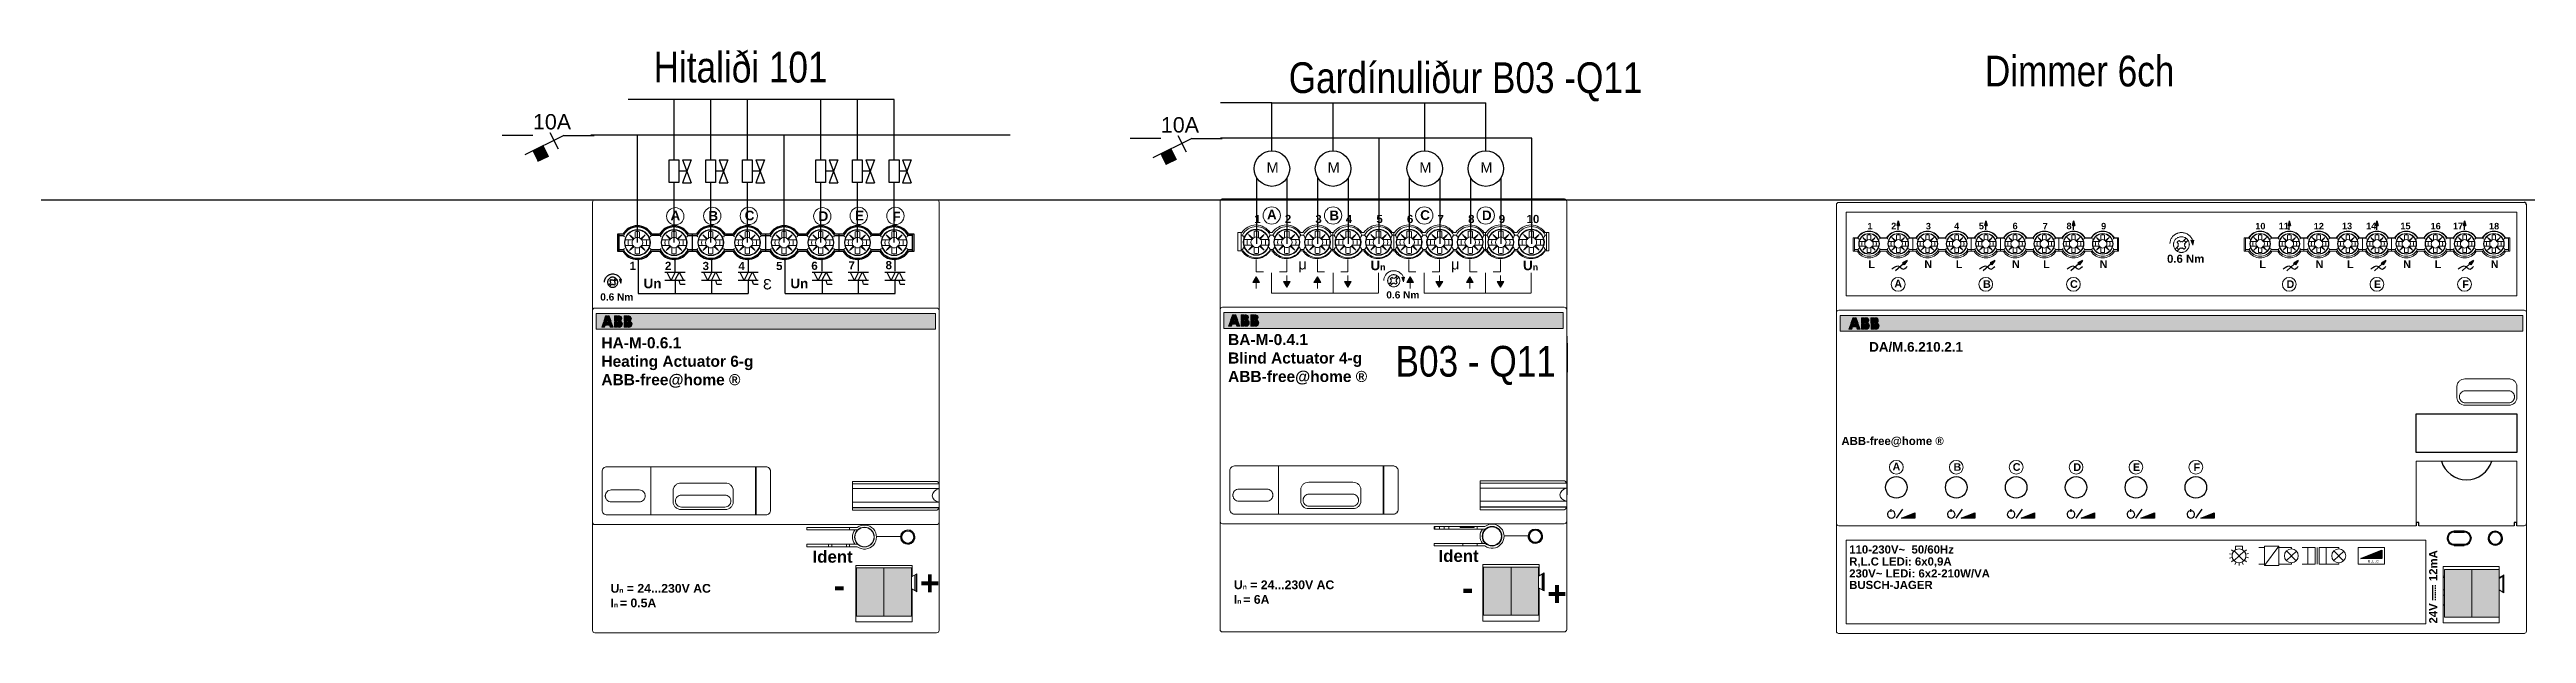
# Model space of a CAD drawing. Header units: millimetres. Extents: x -242231 to 419123, y -2399 to 525285.
# Drawn here: x -29660 to -23089, y 63652 to 65202 of the extents above; entities that cross this region are included whole.
import ezdxf

# ---------------------------------------------------------------- set-up
doc = ezdxf.new("R2010")
doc.units = ezdxf.units.MM
for name, color, linetype in [('F-Einlinumynd', 254, 'Continuous'), ('F-Toflumynd', 254, 'Continuous'), ('Walls', 7, 'Continuous')]:
    doc.layers.add(name, color=color, linetype=linetype)
doc.layers.add('R-lagnir', color=7, linetype='Continuous', lineweight=25)
doc.styles.add('Greinamerkingar', font='ARIALN.TTF')
doc.styles.get("Standard").update_dxf_attribs({"font": 'arial.ttf'})

msp = doc.modelspace()

# ---------------------------------------------------------------- texts
at = {"layer": 'F-Einlinumynd', "style": 'Greinamerkingar'}
for s, height, p in [('Hitaliði 101', 81.42816, (-28057.616, 65114.514)), ('Dimmer 6ch ', 81.42816, (-24525.638, 65104.073)), ('Gardínuliður B03 -Q11', 81.42816, (-26372.629, 65086.538)), ('B03 - Q11', 81.4282, (-26089.156, 64333.831))]:
    msp.add_text(s, height=height, dxfattribs=at).set_placement(p)
at = {"layer": 'F-Toflumynd', "char_height": 27.522, "attachment_point": 1}
for insert in [(-26431.562, 64902.933), (-26269.395, 64902.933), (-26026.145, 64902.933), (-25863.979, 64902.933)]:
    msp.add_mtext_dynamic_manual_height_columns('M', width=8735.08756, gutter_width=116.042, heights=[0], dxfattribs=dict(at, insert=insert))

# ---------------------------------------------------------------- blocks, each defined once
blk = doc.blocks.new('ABB f@h HA-M-0.6.1 Hitaliði')
h = blk.add_hatch(color=256)
h.dxf.hatch_style = 1
h.paths.add_polyline_path([(5.85, 45.89), (5.6, 45.93), (5.88, 45.17), (6.04, 45.96)])
h = blk.add_hatch(color=1)
h.dxf.hatch_style = 1
h.paths.add_polyline_path([(71.25, 35.6), (71.25, 38.9), (0.75, 38.9), (0.75, 35.6)])
h = blk.add_hatch(color=256)
h.dxf.hatch_style = 1
h.paths.add_polyline_path([(2.35, 37.26), (3.03, 37.26), (3.03, 38.36), (2.73, 38.36)])
h.paths.add_polyline_path([(3.18, 37.26), (3.85, 37.26), (3.48, 38.36), (3.18, 38.36)])
h.paths.add_polyline_path([(3.18, 37.1), (3.18, 36.46), (3.52, 36.46), (3.68, 36.01), (4.27, 36.01), (3.9, 37.1)])
h.paths.add_polyline_path([(3.02, 37.1), (2.31, 37.1), (1.94, 36.01), (2.52, 36.01), (2.69, 36.46), (3.03, 36.46)])
h = blk.add_hatch(color=256)
h.dxf.hatch_style = 1
h.paths.add_polyline_path([(5.2, 37.26), (5.2, 38.36), (4.56, 38.36), (4.56, 37.26)])
h.paths.add_polyline_path([(5.36, 37.26), (6, 37.26, 0.073983), (5.81, 37.39, 0.788319), (5.58, 38.37), (5.35, 38.37)])
h.paths.add_polyline_path([(5.36, 35.99, 0.670092), (6.1, 37.1), (5.36, 37.1)])
h.paths.add_polyline_path([(5.2, 37.1), (4.56, 37.1), (4.56, 36), (5.2, 36)])
h = blk.add_hatch(color=256)
h.dxf.hatch_style = 1
h.paths.add_polyline_path([(6.55, 37.26), (7.19, 37.26), (7.19, 38.36), (6.55, 38.36)])
h.paths.add_polyline_path([(7.34, 37.26), (7.99, 37.26, 0.073983), (7.79, 37.39, 0.788319), (7.56, 38.37), (7.34, 38.37)])
h.paths.add_polyline_path([(7.34, 35.99, 0.670092), (8.09, 37.1), (7.34, 37.1)])
h.paths.add_polyline_path([(7.19, 37.1), (6.55, 37.1), (6.55, 36), (7.19, 36)])
at = {"true_color": 0x000000}
h = blk.add_hatch(color=18, dxfattribs=at)
h.dxf.hatch_style = 1
h.paths.add_polyline_path([(54.85, -24.02), (60.55, -24.02), (60.55, -14.02), (54.85, -14.02)])
h = blk.add_hatch(color=1)
h.dxf.hatch_style = 1
h.paths.add_polyline_path([(66.25, -14.02), (60.55, -14.02), (60.55, -24.02), (66.25, -24.02)])
at = {"color": 7, "linetype": 'Continuous', "lineweight": 0}
for p, q in [((0, -27), (0, 62)), ((0.5, 62.5), (71.5, 62.5)), ((72, 3.5), (72, 62)), ((8.43, 54.18), (6.79, 54.18)), ((6.79, 53.01), (8.43, 53.01)), ((8.52, 54.28), (7.69, 55.24)), ((7.69, 55.24), (8.58, 54.46)), ((7.69, 51.96), (8.52, 52.92)), ((8.58, 52.74), (7.69, 51.96)), ((8.61, 54.38), (8.52, 54.28)), ((8.52, 52.92), (8.61, 52.82)), ((8.87, 55.87), (8.87, 54.62)), ((8.87, 52.58), (8.87, 51.33)), ((9.79, 54.62), (9.79, 55.87)), ((9.79, 52.57), (9.79, 51.33)), ((10.04, 52.81), (10.14, 52.92)), ((10.14, 54.28), (10.05, 54.38)), ((10.97, 51.96), (10.06, 52.75)), ((10.08, 54.47), (10.97, 55.24)), ((10.97, 55.24), (10.14, 54.28)), ((10.14, 52.92), (10.97, 51.96)), ((10.22, 53.01), (11.87, 53.01)), ((11.87, 54.18), (10.23, 54.18)), ((16.05, 54.18), (14.41, 54.18)), ((14.41, 53.01), (16.05, 53.01)), ((16.14, 54.28), (15.31, 55.24)), ((15.31, 55.24), (16.2, 54.46)), ((15.31, 51.96), (16.14, 52.92)), ((16.2, 52.74), (15.31, 51.96)), ((16.23, 54.38), (16.14, 54.28)), ((16.14, 52.92), (16.23, 52.82)), ((16.49, 55.87), (16.49, 54.62)), ((16.49, 52.58), (16.49, 51.33)), ((17.41, 54.62), (17.41, 55.87)), ((17.41, 52.57), (17.41, 51.33)), ((17.66, 52.81), (17.76, 52.92)), ((17.76, 54.28), (17.67, 54.38)), ((18.59, 51.96), (17.68, 52.75)), ((17.7, 54.47), (18.59, 55.24)), ((18.59, 55.24), (17.76, 54.28)), ((17.76, 52.92), (18.59, 51.96)), ((17.84, 53.01), (19.49, 53.01)), ((19.49, 54.18), (17.85, 54.18)), ((23.67, 54.18), (22.03, 54.18)), ((22.03, 53.01), (23.67, 53.01)), ((23.76, 54.28), (22.93, 55.24)), ((22.93, 55.24), (23.82, 54.46)), ((22.93, 51.96), (23.76, 52.92)), ((23.82, 52.74), (22.93, 51.96)), ((23.85, 54.38), (23.76, 54.28)), ((23.76, 52.92), (23.85, 52.82)), ((24.11, 55.87), (24.11, 54.62)), ((24.11, 52.58), (24.11, 51.33)), ((25.03, 54.62), (25.03, 55.87)), ((25.03, 52.57), (25.03, 51.33)), ((25.28, 52.81), (25.38, 52.92)), ((25.38, 54.28), (25.29, 54.38)), ((26.21, 51.96), (25.3, 52.75)), ((25.32, 54.47), (26.21, 55.24)), ((26.21, 55.24), (25.38, 54.28)), ((25.38, 52.92), (26.21, 51.96)), ((25.46, 53.01), (27.11, 53.01)), ((27.11, 54.18), (25.47, 54.18)), ((31.29, 54.18), (29.65, 54.18)), ((29.65, 53.01), (31.29, 53.01)), ((31.38, 54.28), (30.55, 55.24)), ((30.55, 55.24), (31.44, 54.46)), ((30.55, 51.96), (31.38, 52.92)), ((31.44, 52.74), (30.55, 51.96)), ((31.47, 54.38), (31.38, 54.28)), ((31.38, 52.92), (31.47, 52.82)), ((31.73, 55.87), (31.73, 54.62)), ((31.73, 52.58), (31.73, 51.33)), ((32.65, 54.62), (32.65, 55.87)), ((32.65, 52.57), (32.65, 51.33)), ((32.9, 52.81), (33, 52.92)), ((33, 54.28), (32.91, 54.38)), ((33.83, 51.96), (32.92, 52.75)), ((32.94, 54.47), (33.83, 55.24)), ((33.83, 55.24), (33, 54.28)), ((33, 52.92), (33.83, 51.96)), ((33.08, 53.01), (34.73, 53.01)), ((34.73, 54.18), (33.09, 54.18)), ((38.91, 54.18), (37.27, 54.18)), ((37.27, 53.01), (38.91, 53.01)), ((39, 54.28), (38.17, 55.24)), ((38.17, 55.24), (39.06, 54.46)), ((38.17, 51.96), (39, 52.92)), ((39.06, 52.74), (38.17, 51.96)), ((39.09, 54.38), (39, 54.28)), ((39, 52.92), (39.09, 52.82)), ((39.35, 55.87), (39.35, 54.62)), ((39.35, 52.58), (39.35, 51.33)), ((40.27, 54.62), (40.27, 55.87)), ((40.27, 52.57), (40.27, 51.33)), ((40.52, 52.81), (40.62, 52.92)), ((40.62, 54.28), (40.53, 54.38)), ((41.45, 51.96), (40.54, 52.75)), ((40.56, 54.47), (41.45, 55.24)), ((41.45, 55.24), (40.62, 54.28)), ((40.62, 52.92), (41.45, 51.96)), ((40.7, 53.01), (42.35, 53.01)), ((42.35, 54.18), (40.71, 54.18)), ((46.53, 54.18), (44.89, 54.18)), ((44.89, 53.01), (46.53, 53.01)), ((46.62, 54.28), (45.79, 55.24)), ((45.79, 55.24), (46.68, 54.46)), ((45.79, 51.96), (46.62, 52.92)), ((46.68, 52.74), (45.79, 51.96)), ((46.71, 54.38), (46.62, 54.28)), ((46.62, 52.92), (46.71, 52.82)), ((46.97, 55.87), (46.97, 54.62)), ((46.97, 52.58), (46.97, 51.33)), ((47.89, 54.62), (47.89, 55.87)), ((47.89, 52.57), (47.89, 51.33)), ((48.14, 52.81), (48.24, 52.92)), ((48.24, 54.28), (48.15, 54.38)), ((49.07, 51.96), (48.16, 52.75)), ((48.18, 54.47), (49.07, 55.24)), ((49.07, 55.24), (48.24, 54.28)), ((48.24, 52.92), (49.07, 51.96)), ((48.32, 53.01), (49.97, 53.01)), ((49.97, 54.18), (48.33, 54.18)), ((54.15, 54.18), (52.51, 54.18)), ((52.51, 53.01), (54.15, 53.01)), ((54.24, 54.28), (53.41, 55.24)), ((53.41, 55.24), (54.3, 54.46)), ((53.41, 51.96), (54.24, 52.92)), ((54.3, 52.74), (53.41, 51.96)), ((54.33, 54.38), (54.24, 54.28)), ((54.24, 52.92), (54.33, 52.82)), ((54.59, 55.87), (54.59, 54.62)), ((54.59, 52.58), (54.59, 51.33)), ((55.51, 54.62), (55.51, 55.87)), ((55.51, 52.57), (55.51, 51.33)), ((55.76, 52.81), (55.86, 52.92)), ((55.86, 54.28), (55.77, 54.38)), ((56.69, 51.96), (55.78, 52.75)), ((55.8, 54.47), (56.69, 55.24)), ((56.69, 55.24), (55.86, 54.28)), ((55.86, 52.92), (56.69, 51.96)), ((55.94, 53.01), (57.59, 53.01)), ((57.59, 54.18), (55.95, 54.18)), ((61.77, 54.18), (60.13, 54.18)), ((60.13, 53.01), (61.77, 53.01)), ((61.86, 54.28), (61.03, 55.24)), ((61.03, 55.24), (61.92, 54.46)), ((61.03, 51.96), (61.86, 52.92)), ((61.92, 52.74), (61.03, 51.96)), ((61.95, 54.38), (61.86, 54.28)), ((61.86, 52.92), (61.95, 52.82)), ((62.21, 55.87), (62.21, 54.62)), ((62.21, 52.58), (62.21, 51.33)), ((63.13, 54.62), (63.13, 55.87)), ((63.13, 52.57), (63.13, 51.33)), ((63.38, 52.81), (63.48, 52.92)), ((63.48, 54.28), (63.39, 54.38)), ((64.31, 51.96), (63.4, 52.75)), ((63.42, 54.47), (64.31, 55.24)), ((64.31, 55.24), (63.48, 54.28)), ((63.48, 52.92), (64.31, 51.96)), ((63.56, 53.01), (65.21, 53.01)), ((65.21, 54.18), (63.57, 54.18)), ((0.5, 40), (71.5, 40)), ((0.75, 38.9), (0.75, 35.6)), ((71.25, 38.9), (0.75, 38.9)), ((71.25, 35.6), (71.25, 38.9)), ((0.75, 35.6), (71.25, 35.6)), ((2, -2), (2, 6)), ((3, 7), (36.06, 7)), ((12.12, 7), (12.12, -3)), ((33.87, -3), (33.87, 7)), ((33.99, -3), (33.99, 7)), ((36.99, 6.07), (37, 2.1)), ((36.99, 6), (36.99, -2)), ((3.89, 2.19), (9.73, 2.19)), ((16.75, 2.06), (16.75, -0.3)), ((27.58, 3.63), (18.41, 3.63)), ((18.48, 1.14), (27.51, 1.14)), ((29.24, -0.3), (29.24, 2.06)), ((37, 2.1), (37, -2)), ((54, 3.96), (71.5, 3.96)), ((54, -2), (54, 3.96)), ((54, 3.48), (71.95, 3.48)), ((54, 2.46), (72, 2.46)), ((72, -1.46), (72, 3.5)), ((71.5, -5), (0.5, -5)), ((36, -3), (3, -3)), ((9.73, -0.31), (3.89, -0.31)), ((18.41, -1.87), (27.58, -1.87)), ((27.51, -1.36), (18.48, -1.36)), ((54, -0.36), (72, -0.36)), ((72, -1.46), (54, -1.46)), ((54, -1.5), (71.95, -1.5)), ((54, -2), (71.5, -2)), ((72, -27), (72, -1.46)), ((44.5, -5.6), (55, -5.6)), ((44.5, -6.1), (44.5, -5.6)), ((55.1, -6.1), (44.5, -6.1)), ((44.5, -9.1), (55.1, -9.1)), ((44.5, -9.6), (44.5, -9.1)), ((55, -9.6), (44.5, -9.6)), ((49.05, -9.6), (49.05, -9.1)), ((49.75, -9.1), (49.75, -9.6)), ((52.75, -9.6), (52.75, -9.1)), ((53.4, -5.6), (53.4, -6.1)), ((53.4, -9.1), (53.4, -9.6)), ((59, -7.5), (64, -7.5)), ((66.4, -13.5), (54.7, -13.5)), ((54.7, -13.5), (54.7, -25.25)), ((54.85, -14.02), (66.25, -14.02)), ((54.85, -14.02), (54.85, -24.02)), ((60.55, -14.02), (60.55, -24.02)), ((66.25, -14.02), (66.25, -24.02)), ((66.25, -15.9), (67.25, -15.32)), ((66.4, -15.8), (66.4, -13.5)), ((67.4, -15.22), (66.4, -15.8)), ((67.25, -15.32), (67.25, -18.87)), ((67.4, -18.98), (67.4, -15.22)), ((54.7, -15.5), (54.85, -15.5)), ((54.85, -15.81), (54.7, -15.9)), ((54.7, -18.3), (54.85, -18.39)), ((54.7, -19.5), (54.85, -19.5)), ((66.25, -15.5), (66.4, -15.5)), ((66.25, -18.3), (67.25, -18.87)), ((66.25, -19.5), (66.4, -19.5)), ((66.4, -18.4), (67.4, -18.98)), ((66.4, -25.25), (66.4, -18.4)), ((67, -18.73), (67, -15.47)), ((54.7, -21.5), (54.85, -21.5)), ((54.7, -25.25), (66.4, -25.25)), ((54.85, -24.02), (66.25, -24.02)), ((66.25, -21.5), (66.4, -21.5)), ((71.5, -27.5), (0.5, -27.5))]:
    blk.add_line(p, q, dxfattribs=at)
at = {"color": 7, "linetype": 'Continuous'}
for p, q in [((5.2, 55.35), (5.2, 51.85)), ((6.3, 55.35), (5.2, 55.35)), ((5.2, 51.85), (6.3, 51.85)), ((5.52, 51.85), (5.52, 55.35)), ((5.52, 55.1), (6.45, 55.1)), ((6.45, 52.1), (5.52, 52.1)), ((14.07, 55.1), (12.21, 55.1)), ((14.07, 52.1), (12.21, 52.1)), ((13.92, 55.35), (12.36, 55.35)), ((12.36, 51.85), (13.92, 51.85)), ((19.83, 55.1), (21.69, 55.1)), ((21.69, 52.1), (19.83, 52.1)), ((21.54, 55.35), (19.98, 55.35)), ((19.98, 51.85), (21.54, 51.85)), ((20.76, 51.85), (20.76, 55.35)), ((29.31, 55.1), (27.45, 55.1)), ((29.31, 52.1), (27.45, 52.1)), ((29.16, 55.35), (27.6, 55.35)), ((27.6, 51.85), (29.16, 51.85)), ((35.07, 55.1), (36.93, 55.1)), ((36.93, 52.1), (35.07, 52.1)), ((36.78, 55.35), (35.22, 55.35)), ((35.22, 51.85), (36.78, 51.85)), ((36, 51.85), (36, 55.35)), ((44.55, 55.1), (42.69, 55.1)), ((44.55, 52.1), (42.69, 52.1)), ((44.4, 55.35), (42.84, 55.35)), ((42.84, 51.85), (44.4, 51.85)), ((50.31, 55.1), (52.17, 55.1)), ((52.17, 52.1), (50.31, 52.1)), ((52.02, 55.35), (50.46, 55.35)), ((50.46, 51.85), (52.02, 51.85)), ((51.24, 51.85), (51.24, 55.35)), ((59.79, 55.1), (57.93, 55.1)), ((59.79, 52.1), (57.93, 52.1)), ((59.64, 55.35), (58.08, 55.35)), ((58.08, 51.85), (59.64, 51.85)), ((66.48, 55.1), (65.55, 55.1)), ((66.48, 52.1), (65.55, 52.1)), ((66.8, 55.35), (65.7, 55.35)), ((65.7, 51.85), (66.8, 51.85)), ((66.48, 51.85), (66.48, 55.35)), ((66.8, 51.85), (66.8, 55.35)), ((9.49, 49.98), (9.49, 43.06)), ((15.06, 47.48), (19.26, 47.48)), ((15.43, 47.48), (16.28, 45.79)), ((17.18, 47.48), (16.33, 45.79)), ((17.13, 49.98), (17.13, 47.48)), ((17.98, 47.48), (17.13, 45.79)), ((18.03, 47.48), (18.88, 45.79)), ((22.65, 47.48), (26.85, 47.48)), ((23.03, 47.48), (23.88, 45.79)), ((24.78, 47.48), (23.93, 45.79)), ((24.72, 49.98), (24.72, 47.48)), ((25.58, 47.48), (24.73, 45.79)), ((25.63, 47.48), (26.48, 45.79)), ((30.25, 47.48), (34.45, 47.48)), ((30.62, 47.48), (31.47, 45.79)), ((32.37, 47.48), (31.52, 45.79)), ((32.32, 49.98), (32.32, 47.48)), ((33.17, 47.48), (32.32, 45.79)), ((33.22, 47.48), (34.07, 45.79)), ((39.97, 49.98), (39.97, 43.06)), ((45.61, 47.48), (49.81, 47.48)), ((45.98, 47.48), (46.83, 45.79)), ((47.73, 47.48), (46.88, 45.79)), ((47.68, 49.98), (47.68, 47.68)), ((48.53, 47.48), (47.68, 45.79)), ((48.58, 47.48), (49.43, 45.79)), ((53.13, 47.48), (57.33, 47.48)), ((53.51, 47.48), (54.36, 45.79)), ((55.26, 47.48), (54.41, 45.79)), ((55.2, 49.98), (55.2, 47.68)), ((56.06, 47.48), (55.21, 45.79)), ((56.11, 47.48), (56.96, 45.79)), ((60.75, 47.48), (64.95, 47.48)), ((61.13, 47.48), (61.98, 45.79)), ((62.88, 47.48), (62.03, 45.79)), ((62.82, 49.98), (62.82, 47.68)), ((63.68, 47.48), (62.83, 45.79)), ((63.73, 47.48), (64.58, 45.79)), ((3.78, 45.21), (3.34, 44.78)), ((3.58, 45.01), (3.6, 44.98)), ((3.61, 45.72), (3.6, 45.67)), ((3.78, 45.49), (3.6, 45.67)), ((3.6, 44.98), (3.63, 44.94)), ((3.64, 45.75), (3.61, 45.72)), ((4.04, 44.95), (3.61, 44.52)), ((3.63, 44.94), (3.66, 44.91)), ((3.68, 45.8), (3.64, 45.75)), ((3.66, 44.91), (3.69, 44.87)), ((3.72, 45.83), (3.68, 45.8)), ((3.69, 44.87), (3.77, 44.8)), ((3.78, 45.89), (3.72, 45.83)), ((3.72, 45.35), (3.74, 45.37)), ((3.72, 45.35), (3.74, 45.34)), ((3.74, 45.17), (3.72, 45.15)), ((3.75, 45.5), (3.74, 45.53)), ((3.74, 45.37), (3.75, 45.4)), ((3.74, 45.34), (3.75, 45.3)), ((3.75, 45.2), (3.74, 45.17)), ((3.75, 45.47), (3.75, 45.5)), ((3.77, 45.44), (3.75, 45.47)), ((3.75, 45.41), (3.77, 45.44)), ((3.75, 45.4), (3.75, 45.41)), ((3.75, 45.3), (3.75, 45.2)), ((3.77, 44.8), (3.81, 44.78)), ((3.88, 45.95), (3.78, 45.89)), ((3.81, 44.78), (3.84, 44.75)), ((4.06, 45.76), (3.88, 45.95)), ((4.03, 44.92), (4, 44.91)), ((4.04, 45.8), (4.01, 45.81)), ((4.14, 44.92), (4.03, 44.92)), ((4.06, 45.78), (4.04, 45.8)), ((4.12, 45.78), (4.06, 45.78)), ((4.18, 45.81), (4.12, 45.78)), ((4.17, 44.91), (4.14, 44.92)), ((4.18, 44.89), (4.17, 44.91)), ((4.2, 45.83), (4.18, 45.81)), ((4.18, 44.89), (4.2, 44.91)), ((4.2, 45.83), (4.21, 45.81)), ((4.2, 44.91), (4.23, 44.92)), ((4.21, 45.81), (4.24, 45.8)), ((4.23, 44.92), (4.24, 44.92)), ((4.24, 45.8), (4.26, 45.78)), ((4.24, 44.92), (4.28, 44.94)), ((4.26, 45.78), (4.32, 45.78)), ((4.28, 44.94), (4.31, 44.94)), ((4.31, 44.94), (4.34, 44.92)), ((4.32, 45.78), (4.35, 45.8)), ((4.51, 44.77), (4.32, 44.95)), ((4.78, 46.21), (4.34, 45.76)), ((4.34, 44.92), (4.35, 44.91)), ((4.35, 45.8), (4.37, 45.81)), ((4.35, 44.91), (4.38, 44.89)), ((4.37, 45.81), (4.4, 45.83)), ((4.51, 44.77), (4.55, 44.8)), ((4.57, 45.93), (4.52, 45.95)), ((4.55, 44.8), (4.58, 44.81)), ((4.6, 45.9), (4.57, 45.93)), ((4.58, 44.81), (4.63, 44.84)), ((5.04, 45.95), (4.6, 45.5)), ((4.64, 45.87), (4.6, 45.9)), ((4.78, 45.04), (4.6, 45.23)), ((4.61, 45.49), (4.63, 45.52)), ((4.61, 45.43), (4.61, 45.49)), ((4.63, 45.41), (4.61, 45.43)), ((4.64, 45.35), (4.61, 45.29)), ((4.61, 45.29), (4.61, 45.23)), ((4.61, 45.23), (4.63, 45.21)), ((4.63, 45.52), (4.64, 45.53)), ((4.64, 45.38), (4.63, 45.41)), ((4.63, 45.21), (4.63, 45.18)), ((4.63, 45.18), (4.66, 45.17)), ((4.63, 44.84), (4.66, 44.89)), ((4.71, 45.81), (4.64, 45.87)), ((4.64, 45.53), (4.66, 45.57)), ((4.66, 45.37), (4.64, 45.38)), ((4.66, 45.37), (4.64, 45.35)), ((4.66, 44.89), (4.72, 44.95)), ((4.74, 45.76), (4.71, 45.81)), ((4.72, 44.95), (4.78, 45.04)), ((4.77, 45.73), (4.74, 45.76)), ((4.78, 45.69), (4.77, 45.73)), ((5.6, 45.93), (5.88, 45.17)), ((5.85, 45.89), (5.6, 45.93)), ((6.04, 45.96), (5.85, 45.89)), ((5.88, 45.17), (6.04, 45.96)), ((9.49, 43.06), (32.35, 43.06)), ((15.06, 45.79), (19.26, 45.79)), ((17.16, 45.79), (17.16, 43.06)), ((18.23, 44.96), (18, 45.77)), ((18.24, 44.96), (19.22, 44.96)), ((22.65, 45.79), (26.85, 45.79)), ((24.75, 45.79), (24.75, 43.06)), ((25.82, 44.96), (25.6, 45.77)), ((25.83, 44.96), (26.82, 44.96)), ((30.25, 45.79), (34.45, 45.79)), ((32.35, 45.79), (32.35, 43.06)), ((33.42, 44.96), (33.19, 45.77)), ((33.43, 44.96), (34.41, 44.96)), ((40.04, 43.06), (62.9, 43.06)), ((45.61, 45.79), (49.81, 45.79)), ((47.71, 45.96), (47.71, 43.06)), ((48.77, 44.96), (48.55, 45.77)), ((48.79, 44.96), (49.77, 44.96)), ((53.13, 45.79), (57.33, 45.79)), ((55.23, 45.96), (55.23, 43.06)), ((56.3, 44.96), (56.08, 45.77)), ((56.31, 44.96), (57.3, 44.96)), ((60.75, 45.79), (64.95, 45.79)), ((62.85, 45.96), (62.85, 43.06)), ((63.92, 44.96), (63.7, 45.77)), ((63.93, 44.96), (64.92, 44.96))]:
    blk.add_line(p, q, dxfattribs=at)
at = {"lineweight": 0}
for points in [[(2.31, 37.1), (3.02, 37.1), (3.03, 36.46), (2.69, 36.46), (2.52, 36.01), (1.94, 36.01), (2.31, 37.1)], [(3.03, 38.36), (3.03, 37.26), (2.35, 37.26), (2.73, 38.36), (3.03, 38.36)], [(3.18, 38.36), (3.48, 38.36), (3.85, 37.26), (3.18, 37.26), (3.18, 38.36)], [(3.18, 37.1), (3.9, 37.1), (4.27, 36.01), (3.68, 36.01), (3.52, 36.46), (3.18, 36.46), (3.18, 37.1)], [(5.58, 38.37), (5.35, 38.37), (5.36, 37.26), (6.01, 37.26)], [(6.11, 37.1), (5.36, 37.1), (5.36, 36)], [(7.57, 38.37), (7.34, 38.37), (7.34, 37.26), (7.99, 37.26)], [(8.09, 37.1), (7.34, 37.1), (7.34, 36)]]:
    blk.add_lwpolyline(points, dxfattribs=at)
for points in [[(4.56, 38.36), (5.2, 38.36), (5.2, 37.26), (4.56, 37.26)], [(4.56, 37.1), (5.2, 37.1), (5.2, 36), (4.56, 36)], [(6.55, 38.36), (7.19, 38.36), (7.19, 37.26), (6.55, 37.26)], [(6.55, 37.1), (7.19, 37.1), (7.19, 36), (6.55, 36)]]:
    blk.add_lwpolyline(points, close=True, dxfattribs=at)
for centre, radius in [((17.2, 59.07), 1.8), ((24.87, 59.15), 1.8), ((32.48, 59.15), 1.8), ((47.75, 59.07), 1.8), ((55.31, 59.15), 1.8), ((62.93, 59.15), 1.8), ((9.33, 53.6), 2.7), ((9.33, 53.6), 2.61), ((16.95, 53.6), 2.7), ((16.95, 53.6), 2.61), ((24.57, 53.6), 2.7), ((24.57, 53.6), 2.61), ((32.19, 53.6), 2.7), ((32.19, 53.6), 2.61), ((39.81, 53.6), 2.7), ((39.81, 53.6), 2.61), ((47.43, 53.6), 2.7), ((47.43, 53.6), 2.61), ((55.05, 53.6), 2.7), ((55.05, 53.6), 2.61), ((62.67, 53.6), 2.7), ((62.67, 53.6), 2.61)]:
    blk.add_circle(centre, radius, dxfattribs=at)
at = {"color": 7, "linetype": 'Continuous', "lineweight": 0}
for centre, radius in [((56.5, -7.6), 2.05), ((56.5, -7.6), 2), ((65.5, -7.6), 1.45), ((65.5, -7.6), 1.4), ((65.5, -7.6), 1.25)]:
    blk.add_circle(centre, radius, dxfattribs=at)
for centre, radius, start, end in [((0.5, 62), 0.5, 90, 180), ((71.5, 62), 0.5, 0, 90), ((9.33, 53.6), 3.25, 207.4864, 332.5136), ((9.33, 53.6), 1.91, 162.1391, 197.8609), ((9.33, 53.6), 1.1, 147.8061, 212.1939), ((8.43, 54.36), 0.18, 270, 45.573), ((8.43, 52.83), 0.18, 314.427, 90), ((8.69, 54.62), 0.18, 225.573, 0), ((8.69, 52.58), 0.18, 0, 134.427), ((9.33, 53.6), 2.32, 78.463, 101.537), ((9.33, 53.6), 1.1, 65.0308, 114.9692), ((9.33, 53.6), 1.1, 245.0308, 294.9692), ((9.97, 54.62), 0.18, 180, 314.5613), ((9.97, 52.57), 0.18, 46.9179, 180), ((10.22, 52.83), 0.18, 90, 226.9179), ((10.23, 54.36), 0.18, 134.5613, 270), ((9.33, 53.6), 1.1, 0, 32.1939), ((9.33, 53.6), 1.1, 327.8061, 0), ((9.33, 53.6), 1.91, 342.1391, 17.8609), ((16.95, 53.6), 3.25, 207.4864, 332.5136), ((16.95, 53.6), 1.91, 162.1391, 197.8609), ((16.95, 53.6), 1.1, 147.8061, 212.1939), ((16.05, 54.36), 0.18, 270, 45.573), ((16.05, 52.83), 0.18, 314.427, 90), ((16.31, 54.62), 0.18, 225.573, 0), ((16.31, 52.58), 0.18, 0, 134.427), ((16.95, 53.6), 2.32, 78.463, 101.537), ((16.95, 53.6), 1.1, 65.0308, 114.9692), ((16.95, 53.6), 1.1, 245.0308, 294.9692), ((17.59, 54.62), 0.18, 180, 314.5613), ((17.59, 52.57), 0.18, 46.9179, 180), ((17.84, 52.83), 0.18, 90, 226.9179), ((17.85, 54.36), 0.18, 134.5613, 270), ((16.95, 53.6), 1.1, 0, 32.1939), ((16.95, 53.6), 1.1, 327.8061, 0), ((16.95, 53.6), 1.91, 342.1391, 17.8609), ((24.57, 53.6), 3.25, 207.4864, 332.5136), ((24.57, 53.6), 1.91, 162.1391, 197.8609), ((24.57, 53.6), 1.1, 147.8061, 212.1939), ((23.67, 54.36), 0.18, 270, 45.573), ((23.67, 52.83), 0.18, 314.427, 90), ((23.93, 54.62), 0.18, 225.573, 0), ((23.93, 52.58), 0.18, 0, 134.427), ((24.57, 53.6), 2.32, 78.463, 101.537), ((24.57, 53.6), 1.1, 65.0308, 114.9692), ((24.57, 53.6), 1.1, 245.0308, 294.9692), ((25.21, 54.62), 0.18, 180, 314.5613), ((25.21, 52.57), 0.18, 46.9179, 180), ((25.46, 52.83), 0.18, 90, 226.9179), ((25.47, 54.36), 0.18, 134.5613, 270), ((24.57, 53.6), 1.1, 0, 32.1939), ((24.57, 53.6), 1.1, 327.8061, 0), ((24.57, 53.6), 1.91, 342.1391, 17.8609), ((32.19, 53.6), 3.25, 207.4864, 332.5136), ((32.19, 53.6), 1.91, 162.1391, 197.8609), ((32.19, 53.6), 1.1, 147.8061, 212.1939), ((31.29, 54.36), 0.18, 270, 45.573), ((31.29, 52.83), 0.18, 314.427, 90), ((31.55, 54.62), 0.18, 225.573, 0), ((31.55, 52.58), 0.18, 0, 134.427), ((32.19, 53.6), 2.32, 78.463, 101.537), ((32.19, 53.6), 1.1, 65.0308, 114.9692), ((32.19, 53.6), 1.1, 245.0308, 294.9692), ((32.83, 54.62), 0.18, 180, 314.5613), ((32.83, 52.57), 0.18, 46.9179, 180), ((33.08, 52.83), 0.18, 90, 226.9179), ((33.09, 54.36), 0.18, 134.5613, 270), ((32.19, 53.6), 1.1, 0, 32.1939), ((32.19, 53.6), 1.1, 327.8061, 0), ((32.19, 53.6), 1.91, 342.1391, 17.8609), ((39.81, 53.6), 3.25, 207.4864, 332.5136), ((39.81, 53.6), 1.91, 162.1391, 197.8609), ((39.81, 53.6), 1.1, 147.8061, 212.1939), ((38.91, 54.36), 0.18, 270, 45.573), ((38.91, 52.83), 0.18, 314.427, 90), ((39.17, 54.62), 0.18, 225.573, 0), ((39.17, 52.58), 0.18, 0, 134.427), ((39.81, 53.6), 2.32, 78.463, 101.537), ((39.81, 53.6), 1.1, 65.0308, 114.9692), ((39.81, 53.6), 1.1, 245.0308, 294.9692), ((40.45, 54.62), 0.18, 180, 314.5613), ((40.45, 52.57), 0.18, 46.9179, 180), ((40.7, 52.83), 0.18, 90, 226.9179), ((40.71, 54.36), 0.18, 134.5613, 270), ((39.81, 53.6), 1.1, 0, 32.1939), ((39.81, 53.6), 1.1, 327.8061, 0), ((39.81, 53.6), 1.91, 342.1391, 17.8609), ((47.43, 53.6), 3.25, 207.4864, 332.5136), ((47.43, 53.6), 1.91, 162.1391, 197.8609), ((47.43, 53.6), 1.1, 147.8061, 212.1939), ((46.53, 54.36), 0.18, 270, 45.573), ((46.53, 52.83), 0.18, 314.427, 90), ((46.79, 54.62), 0.18, 225.573, 0), ((46.79, 52.58), 0.18, 0, 134.427), ((47.43, 53.6), 2.32, 78.463, 101.537), ((47.43, 53.6), 1.1, 65.0308, 114.9692), ((47.43, 53.6), 1.1, 245.0308, 294.9692), ((48.07, 54.62), 0.18, 180, 314.5613), ((48.07, 52.57), 0.18, 46.9179, 180), ((48.32, 52.83), 0.18, 90, 226.9179), ((48.33, 54.36), 0.18, 134.5613, 270), ((47.43, 53.6), 1.1, 0, 32.1939), ((47.43, 53.6), 1.1, 327.8061, 0), ((47.43, 53.6), 1.91, 342.1391, 17.8609), ((55.05, 53.6), 3.25, 207.4864, 332.5136), ((55.05, 53.6), 1.91, 162.1391, 197.8609), ((55.05, 53.6), 1.1, 147.8061, 212.1939), ((54.15, 54.36), 0.18, 270, 45.573), ((54.15, 52.83), 0.18, 314.427, 90), ((54.41, 54.62), 0.18, 225.573, 0), ((54.41, 52.58), 0.18, 0, 134.427), ((55.05, 53.6), 2.32, 78.463, 101.537), ((55.05, 53.6), 1.1, 65.0308, 114.9692), ((55.05, 53.6), 1.1, 245.0308, 294.9692), ((55.69, 54.62), 0.18, 180, 314.5613), ((55.69, 52.57), 0.18, 46.9179, 180), ((55.94, 52.83), 0.18, 90, 226.9179), ((55.95, 54.36), 0.18, 134.5613, 270), ((55.05, 53.6), 1.1, 0, 32.1939), ((55.05, 53.6), 1.1, 327.8061, 0), ((55.05, 53.6), 1.91, 342.1391, 17.8609), ((62.67, 53.6), 3.25, 207.4864, 332.5136), ((62.67, 53.6), 1.91, 162.1391, 197.8609), ((62.67, 53.6), 1.1, 147.8061, 212.1939), ((61.77, 54.36), 0.18, 270, 45.573), ((61.77, 52.83), 0.18, 314.427, 90), ((62.03, 54.62), 0.18, 225.573, 0), ((62.03, 52.58), 0.18, 0, 134.427), ((62.67, 53.6), 2.32, 78.463, 101.537), ((62.67, 53.6), 1.1, 65.0308, 114.9692), ((62.67, 53.6), 1.1, 245.0308, 294.9692), ((63.31, 54.62), 0.18, 180, 314.5613), ((63.31, 52.57), 0.18, 46.9179, 180), ((63.56, 52.83), 0.18, 90, 226.9179), ((63.57, 54.36), 0.18, 134.5613, 270), ((62.67, 53.6), 1.1, 0, 32.1939), ((62.67, 53.6), 1.1, 327.8061, 0), ((62.67, 53.6), 1.91, 342.1391, 17.8609), ((9.33, 53.6), 2.32, 258.463, 281.537), ((16.95, 53.6), 2.32, 258.463, 281.537), ((24.57, 53.6), 2.32, 258.463, 281.537), ((32.19, 53.6), 2.32, 258.463, 281.537), ((39.81, 53.6), 2.32, 258.463, 281.537), ((47.43, 53.6), 2.32, 258.463, 281.537), ((55.05, 53.6), 2.32, 258.463, 281.537), ((62.67, 53.6), 2.32, 258.463, 281.537), ((0.5, 39.5), 0.5, 90, 180), ((71.5, 39.5), 0.5, 0, 90), ((0.5, -4.5), 0.5, 180, 270), ((56.5, -7.6), 2.5, 233.1301, 126.8699), ((71.5, -4.5), 0.5, 270, 0), ((56.5, -7.6), 2.5, 143.1301, 216.8699), ((65.5, -7.6), 1.5, 4.4913, 176.1774), ((65.52, -7.6), 1.48, 3.141, 4.4912), ((0.5, -27), 0.5, 180, 270), ((71.5, -27), 0.5, 270, 0)]:
    blk.add_arc(centre, radius, start, end, dxfattribs=at)
at = {"color": 7, "linetype": 'Continuous'}
for centre, radius, start, end in [((9.33, 53.6), 3.5, 30, 150), ((9.33, 53.6), 3.25, 27.4864, 152.5136), ((16.95, 53.6), 3.5, 30, 150), ((16.95, 53.6), 3.25, 27.4864, 152.5136), ((24.57, 53.6), 3.5, 30, 150), ((24.57, 53.6), 3.25, 27.4864, 152.5136), ((32.19, 53.6), 3.5, 30, 150), ((32.19, 53.6), 3.25, 27.4864, 152.5136), ((39.81, 53.6), 3.5, 30, 150), ((39.81, 53.6), 3.25, 27.4864, 152.5136), ((47.43, 53.6), 3.5, 30, 150), ((47.43, 53.6), 3.25, 27.4864, 152.5136), ((55.05, 53.6), 3.5, 30, 150), ((55.05, 53.6), 3.25, 27.4864, 152.5136), ((62.67, 53.6), 3.5, 30, 150), ((62.67, 53.6), 3.25, 27.4864, 152.5136), ((9.33, 53.6), 3.5, 210, 330), ((16.6, 61.26), 11.88, 211.2527, 212.9606), ((16.61, 45.93), 11.89, 147.04, 148.7467), ((9.33, 53.6), 3.25, 207.4864, 332.5136), ((2.05, 61.27), 11.89, 327.04, 328.7467), ((2.31, 46.1), 11.58, 31.2303, 32.983), ((16.95, 53.6), 3.5, 210, 330), ((24.22, 61.26), 11.88, 211.2527, 212.9606), ((24.23, 45.93), 11.89, 147.04, 148.7467), ((16.95, 53.6), 3.25, 207.4864, 332.5136), ((9.67, 61.27), 11.89, 327.04, 328.7467), ((9.68, 45.94), 11.88, 31.2527, 32.9606), ((24.57, 53.6), 3.5, 210, 330), ((31.84, 61.26), 11.88, 211.2527, 212.9606), ((31.85, 45.93), 11.89, 147.04, 148.7467), ((24.57, 53.6), 3.25, 207.4864, 332.5136), ((17.29, 61.27), 11.89, 327.04, 328.7467), ((17.55, 46.1), 11.58, 31.2303, 32.983), ((32.19, 53.6), 3.5, 210, 330), ((39.46, 61.26), 11.88, 211.2527, 212.9606), ((39.47, 45.93), 11.89, 147.04, 148.7467), ((32.19, 53.6), 3.25, 207.4864, 332.5136), ((24.91, 61.27), 11.89, 327.04, 328.7467), ((24.92, 45.94), 11.88, 31.2527, 32.9606), ((39.81, 53.6), 3.5, 210, 330), ((47.08, 61.26), 11.88, 211.2527, 212.9606), ((47.09, 45.93), 11.89, 147.04, 148.7467), ((39.81, 53.6), 3.25, 207.4864, 332.5136), ((32.53, 61.27), 11.89, 327.04, 328.7467), ((32.79, 46.1), 11.58, 31.2303, 32.983), ((47.43, 53.6), 3.5, 210, 330), ((54.7, 61.26), 11.88, 211.2527, 212.9606), ((54.71, 45.93), 11.89, 147.04, 148.7467), ((47.43, 53.6), 3.25, 207.4864, 332.5136), ((40.15, 61.27), 11.89, 327.04, 328.7467), ((40.16, 45.94), 11.88, 31.2527, 32.9606), ((55.05, 53.6), 3.5, 210, 330), ((62.32, 61.26), 11.88, 211.2527, 212.9606), ((62.33, 45.93), 11.89, 147.04, 148.7467), ((55.05, 53.6), 3.25, 207.4864, 332.5136), ((47.77, 61.27), 11.89, 327.04, 328.7467), ((48.03, 46.1), 11.58, 31.2303, 32.983), ((62.67, 53.6), 3.5, 210, 330), ((69.94, 61.26), 11.88, 211.2527, 212.9606), ((69.95, 45.93), 11.89, 147.04, 148.7467), ((62.67, 53.6), 3.25, 207.4864, 332.5136), ((55.39, 61.27), 11.89, 327.04, 328.7467), ((55.4, 45.94), 11.88, 31.2527, 32.9606)]:
    blk.add_arc(centre, radius, start, end, dxfattribs=at)
at = {"lineweight": 0}
for centre, radius, start, end in [((5.5, 36.7), 0.722, 258.0548, 33.7809), ((5.58, 37.85), 0.514, 296.7689, 89.6266), ((5.45, 36.66), 0.815, 47.0971, 64.0698), ((7.49, 36.7), 0.722, 258.0548, 33.7809), ((7.56, 37.85), 0.514, 296.7689, 89.6266), ((7.44, 36.66), 0.815, 47.0971, 64.0698)]:
    blk.add_arc(centre, radius, start, end, dxfattribs=at)
at = {"color": 7, "linetype": 'Continuous', "lineweight": 0}
for centre, major_axis, ratio, start_param, end_param in [((72.7, 1.09), (2.09, 0.21), 0.708989, 1.839361, 4.30128), ((65.5, -7.6), (0, 1.5), 1, 1.504342, 4.712126), ((65.5, -7.6), (0, 1.5), 1, -1.571059, -1.515976)]:
    blk.add_ellipse(centre, major_axis=major_axis, ratio=ratio, start_param=start_param, end_param=end_param, dxfattribs=at)
at = {"color": 7, "linetype": 'Continuous'}
for points, knots in [([(2.46, 45.4), (2.46, 45.56), (2.52, 45.87), (2.69, 46.23), (2.88, 46.49), (3.04, 46.66), (3.2, 46.78), (3.34, 46.86), (3.44, 46.92), (3.55, 46.97), (3.7, 47.02), (3.9, 47.07), (4.13, 47.1), (4.45, 47.09), (4.83, 47), (5.12, 46.84), (5.24, 46.75)], [0, 0, 0, 0, 0.125716, 0.250107, 0.312347, 0.374705, 0.437378, 0.468942, 0.500709, 0.53273, 0.564405, 0.626961, 0.688901, 0.750603, 0.874172, 1, 1, 1, 1]), ([(4.18, 46.41), (4.15, 46.41), (4.08, 46.41), (3.94, 46.39), (3.77, 46.34), (3.59, 46.24), (3.44, 46.11), (3.31, 45.96), (3.21, 45.78), (3.16, 45.61), (3.14, 45.47), (3.13, 45.37), (3.14, 45.26), (3.16, 45.12), (3.21, 44.95), (3.31, 44.77), (3.44, 44.61), (3.59, 44.48), (3.77, 44.38), (3.94, 44.33), (4.08, 44.31), (4.15, 44.31), (4.18, 44.31)], [0, 0, 0, 0, 0.032805, 0.064897, 0.12743, 0.188628, 0.249221, 0.309814, 0.371013, 0.433545, 0.465638, 0.498442, 0.531299, 0.563538, 0.626577, 0.688435, 0.749692, 0.810832, 0.872389, 0.935078, 0.967193, 1, 1, 1, 1]), ([(4.18, 44.31), (4.22, 44.31), (4.29, 44.31), (4.43, 44.33), (4.6, 44.38), (4.78, 44.48), (4.94, 44.61), (5.07, 44.77), (5.17, 44.95), (5.22, 45.12), (5.24, 45.26), (5.25, 45.37), (5.24, 45.47), (5.22, 45.61), (5.17, 45.78), (5.07, 45.96), (4.94, 46.11), (4.78, 46.24), (4.6, 46.34), (4.43, 46.39), (4.29, 46.41), (4.22, 46.41), (4.18, 46.41)], [0, 0, 0, 0, 0.032657, 0.064719, 0.127523, 0.189351, 0.250769, 0.312186, 0.374015, 0.436819, 0.468881, 0.501537, 0.534142, 0.566058, 0.628361, 0.689537, 0.750301, 0.81118, 0.872656, 0.935306, 0.967346, 1, 1, 1, 1]), ([(5.24, 46.75), (5.38, 46.65), (5.57, 46.49), (5.76, 46.22), (5.81, 46.06), (5.81, 45.98)], [0, 0, 0, 0, 0.511525, 0.758135, 1, 1, 1, 1])]:
    blk.add_open_spline(points, degree=3, knots=knots, dxfattribs=at)
at = {"color": 7, "linetype": 'Continuous', "lineweight": 0}
for points, knots in [([(2, 6), (2, 6.13), (2.05, 6.4), (2.28, 6.72), (2.6, 6.95), (2.87, 7), (3, 7)], [0, 0, 0, 0, 0.253997, 0.5, 0.746003, 1, 1, 1, 1]), ([(35.99, 7), (36.12, 7), (36.38, 6.95), (36.71, 6.72), (36.93, 6.4), (36.99, 6.13), (36.99, 6)], [0, 0, 0, 0, 0.253997, 0.5, 0.746003, 1, 1, 1, 1]), ([(36.06, 7), (36.18, 7), (36.42, 6.94), (36.8, 6.65), (36.97, 6.3), (36.99, 6.07)], [0, 0, 0, 0, 0.251268, 0.50376, 1, 1, 1, 1]), ([(3.89, -0.31), (3.73, -0.31), (3.4, -0.24), (3.06, -0.01), (2.86, 0.24), (2.75, 0.46), (2.69, 0.65), (2.66, 0.82), (2.66, 0.94), (2.66, 1.07), (2.69, 1.24), (2.75, 1.43), (2.86, 1.65), (3.06, 1.89), (3.4, 2.13), (3.73, 2.19), (3.89, 2.19)], [0, 0, 0, 0, 0.126013, 0.248181, 0.309587, 0.371605, 0.434797, 0.467118, 0.500068, 0.533016, 0.56533, 0.6285, 0.690489, 0.751866, 0.873993, 1, 1, 1, 1]), ([(9.73, 2.19), (9.89, 2.19), (10.21, 2.13), (10.55, 1.89), (10.75, 1.65), (10.87, 1.43), (10.93, 1.24), (10.95, 1.07), (10.96, 0.94), (10.95, 0.82), (10.93, 0.65), (10.87, 0.46), (10.75, 0.24), (10.55, -0.01), (10.21, -0.24), (9.89, -0.31), (9.73, -0.31)], [0, 0, 0, 0, 0.125934, 0.248068, 0.309461, 0.371468, 0.434655, 0.466977, 0.499932, 0.53289, 0.565218, 0.628427, 0.690463, 0.751886, 0.874059, 1, 1, 1, 1]), ([(18.41, 3.63), (18.19, 3.63), (17.76, 3.55), (17.21, 3.2), (16.84, 2.69), (16.75, 2.27), (16.75, 2.06)], [0, 0, 0, 0, 0.2612, 0.509575, 0.752559, 1, 1, 1, 1]), ([(18.48, -1.36), (18.31, -1.36), (17.99, -1.3), (17.65, -1.06), (17.45, -0.81), (17.33, -0.6), (17.27, -0.4), (17.25, -0.24), (17.24, -0.11), (17.25, 0.02), (17.27, 0.18), (17.33, 0.38), (17.45, 0.59), (17.65, 0.84), (17.99, 1.07), (18.31, 1.14), (18.48, 1.14)], [0, 0, 0, 0, 0.126013, 0.248181, 0.309587, 0.371605, 0.434797, 0.467118, 0.500068, 0.533016, 0.56533, 0.6285, 0.690489, 0.751866, 0.873993, 1, 1, 1, 1]), ([(27.51, 1.14), (27.68, 1.14), (28, 1.07), (28.34, 0.84), (28.54, 0.59), (28.66, 0.38), (28.72, 0.18), (28.74, 0.02), (28.75, -0.11), (28.74, -0.24), (28.72, -0.4), (28.66, -0.6), (28.54, -0.81), (28.34, -1.06), (28, -1.3), (27.68, -1.36), (27.51, -1.36)], [0, 0, 0, 0, 0.125934, 0.248068, 0.309461, 0.371468, 0.434655, 0.466977, 0.499932, 0.53289, 0.565218, 0.628427, 0.690463, 0.751886, 0.874059, 1, 1, 1, 1]), ([(29.24, 2.06), (29.24, 2.27), (29.15, 2.69), (28.78, 3.2), (28.23, 3.55), (27.8, 3.63), (27.58, 3.63)], [0, 0, 0, 0, 0.24746, 0.490406, 0.738737, 1, 1, 1, 1]), ([(71.95, 3.48), (71.94, 3.53), (71.9, 3.64), (71.83, 3.76), (71.75, 3.85), (71.68, 3.91), (71.6, 3.95), (71.53, 3.96), (71.5, 3.96)], [0, 0, 0, 0, 0.235257, 0.476043, 0.600392, 0.72871, 0.86214, 1, 1, 1, 1]), ([(72, 3.5), (72, 3.49), (72, 3.49), (71.99, 3.49), (71.99, 3.49), (71.97, 3.48), (71.96, 3.48), (71.95, 3.48)], [0, 0, 0, 0, 0.096086, 0.178885, 0.288382, 0.589623, 1, 1, 1, 1]), ([(3, -3), (2.87, -3), (2.61, -2.95), (2.28, -2.72), (2.05, -2.4), (2, -2.13), (2, -2)], [0, 0, 0, 0, 0.253422, 0.499572, 0.74587, 1, 1, 1, 1]), ([(16.75, -0.3), (16.75, -0.5), (16.84, -0.92), (17.21, -1.44), (17.76, -1.79), (18.19, -1.87), (18.41, -1.87)], [0, 0, 0, 0, 0.247455, 0.490436, 0.738803, 1, 1, 1, 1]), ([(27.58, -1.87), (27.8, -1.87), (28.23, -1.79), (28.78, -1.44), (29.15, -0.92), (29.24, -0.5), (29.24, -0.3)], [0, 0, 0, 0, 0.26126, 0.509583, 0.752526, 1, 1, 1, 1]), ([(36.99, -2), (36.99, -2.13), (36.93, -2.4), (36.71, -2.72), (36.38, -2.95), (36.12, -3), (35.99, -3)], [0, 0, 0, 0, 0.253997, 0.5, 0.746003, 1, 1, 1, 1]), ([(37, -2), (37, -2.13), (36.95, -2.39), (36.72, -2.72), (36.39, -2.95), (36.13, -3), (36, -3)], [0, 0, 0, 0, 0.253165, 0.5, 0.746835, 1, 1, 1, 1]), ([(71.5, -2), (71.53, -2), (71.59, -1.99), (71.68, -1.95), (71.75, -1.89), (71.83, -1.8), (71.9, -1.67), (71.94, -1.56), (71.95, -1.5)], [0, 0, 0, 0, 0.132032, 0.261793, 0.388795, 0.513563, 0.758367, 1, 1, 1, 1]), ([(71.95, -1.5), (71.96, -1.5), (71.97, -1.5), (71.99, -1.5), (71.99, -1.49), (72, -1.49), (72, -1.49), (72, -1.49)], [0, 0, 0, 0, 0.410362, 0.711588, 0.821082, 0.903883, 1, 1, 1, 1])]:
    blk.add_open_spline(points, degree=3, knots=knots, dxfattribs=at)
at = {"attachment_point": 1}
for s, insert, char_height, width in [('{\\fArial|b1|i0|c0|p34;A}', (16.21, 60.25), 2, 4.6395), ('{\\fArial|b1|i0|c0|p34;B}', (24.08, 60.17), 2, 4.6395), ('{\\fArial|b1|i0|c0|p34;C}', (31.63, 60.24), 2, 4.6395), ('{\\fArial|b1|i0|c0|p34;D}', (46.97, 60.1), 2, 4.6395), ('{\\fArial|b1|i0|c0|p34;E}', (54.54, 60.21), 2, 4.6395), ('{\\fArial|b1|i0|c0|p34;F}', (62.31, 60.03), 2, 4.6395), ('{\\fArial|b1|i0|c0|p34;1}', (7.7, 49.61), 1.7, 4.6395), ('{\\fArial|b1|i0|c0|p34;2}', (15.06, 49.64), 1.7, 4.6395), ('{\\fArial|b1|i0|c0|p34;3}', (22.88, 49.6), 1.7, 4.6395), ('{\\fArial|b1|i0|c0|p34;4}', (30.32, 49.6), 1.7, 4.6395), ('{\\fArial|b1|i0|c0|p34;5}', (38.15, 49.6), 1.7, 4.6395), ('{\\fArial|b1|i0|c0|p34;6}', (45.47, 49.64), 1.7, 4.6395), ('{\\fArial|b1|i0|c0|p34;7}', (53.2, 49.73), 1.7, 4.6395), ('{\\fArial|b1|i0|c0|p34;8}', (60.89, 49.77), 1.7, 4.6395), ('{\\fArial|b1|i0|c0|p34;0.6 Nm}', (1.61, 43.06), 1.5, 16.6516), ('{\\fArial|b1|i0|c0|p34;Un}', (10.61, 46.12), 2, 4.6395), ('{\\H1.08333x;Ɛ}', (35.44, 46.04), 2, 4.6395), ('{\\fArial|b1|i0|c0|p34;Un}', (41.11, 46.12), 2, 4.6395), ('{\\fArial|b1|i0|c0|p34;Ident}', (45.72, -10.43), 2.5, 35.2184), ('{\\fArial|b1|i0|c0|p34;+}', (68.06, -14.64), 5, 35.2184), ('{\\fArial|b1|i0|c0|p34;U\\H0.54918x;n\\H1.8209x; = 24...230V AC\\PI\\H0.54918x;n \\H1.8209x;= 0.5A}', (3.74, -17.35), 1.8209, 35.2184), ('{\\fArial|b1|i0|c0|p34;-}', (50.11, -15.15), 5, 35.2184)]:
    blk.add_mtext(s, dxfattribs=dict(at, insert=insert, char_height=char_height, width=width))
at = {"insert": (1.85, 33.93), "char_height": 2.3, "attachment_point": 1}
blk.add_mtext_dynamic_manual_height_columns('{\\fArial|b1|i0|c0|p34;HA-M-0.6.1\\PHeating Actuator 6-g\\P\\pxsm1;ABB-free@home ®}', width=48.884, gutter_width=0, heights=[11.49], dxfattribs=at)
blk = doc.blocks.new('214A')
for p, q in [((150, 0), (0, 0)), ((300, 0), (450, 0)), ((301, 0), (111, -94))]:
    blk.add_line(p, q)
at = {"color": 2}
blk.add_line((233, 15), (274, -65), dxfattribs=at)
blk.add_solid([(148, -75), (174, -129), (202, -49), (229, -103)])
for tag, p in [('AMPER', (150, 30)), ('1', (302, -138))]:
    blk.add_attdef(tag, p, '', height=75, dxfattribs=at)
blk = doc.blocks.new('ABB f@h BA-M-0.4.1 Gardínuliði')
at = {"lineweight": 0, "true_color": 0x000000}
h = blk.add_hatch(color=18, dxfattribs=at)
h.dxf.hatch_style = 1
h.paths.add_polyline_path([(7.52, 46.31), (6.81, 45.12), (8.21, 45.12)])
h = blk.add_hatch(color=18, dxfattribs=at)
h.dxf.hatch_style = 1
h.paths.add_polyline_path([(13.15, 45.38), (13.83, 44.18), (14.54, 45.38)])
h = blk.add_hatch(color=18, dxfattribs=at)
h.dxf.hatch_style = 1
h.paths.add_polyline_path([(20.21, 46.31), (19.5, 45.12), (20.89, 45.12)])
h = blk.add_hatch(color=18, dxfattribs=at)
h.dxf.hatch_style = 1
h.paths.add_polyline_path([(25.85, 45.38), (26.53, 44.18), (27.24, 45.38)])
at = {"lineweight": 0}
h = blk.add_hatch(color=256, dxfattribs=at)
h.dxf.hatch_style = 1
h.paths.add_polyline_path([(38.07, 46.15), (37.77, 46.19), (38.11, 45.28), (38.3, 46.24)])
at = {"lineweight": 0, "true_color": 0x000000}
h = blk.add_hatch(color=18, dxfattribs=at)
h.dxf.hatch_style = 1
h.paths.add_polyline_path([(39.51, 46.31), (38.8, 45.12), (40.19, 45.12)])
h = blk.add_hatch(color=18, dxfattribs=at)
h.dxf.hatch_style = 1
h.paths.add_polyline_path([(44.85, 45.38), (45.53, 44.18), (46.24, 45.38)])
h = blk.add_hatch(color=18, dxfattribs=at)
h.dxf.hatch_style = 1
h.paths.add_polyline_path([(51.91, 46.31), (51.2, 45.12), (52.59, 45.12)])
h = blk.add_hatch(color=18, dxfattribs=at)
h.dxf.hatch_style = 1
h.paths.add_polyline_path([(57.55, 45.38), (58.23, 44.18), (58.94, 45.38)])
at = {"lineweight": 0}
h = blk.add_hatch(color=1, dxfattribs=at)
h.dxf.hatch_style = 1
h.paths.add_polyline_path([(71.25, 38.89), (0.75, 38.89), (0.75, 35.59), (71.25, 35.59)])
h = blk.add_hatch(color=256, dxfattribs=at)
h.dxf.hatch_style = 1
h.paths.add_polyline_path([(2.17, 37.31), (2.84, 37.31), (2.84, 38.41), (2.55, 38.41)])
h.paths.add_polyline_path([(3, 37.31), (3.67, 37.31), (3.29, 38.41), (3, 38.41)])
h.paths.add_polyline_path([(3, 37.15), (3, 36.51), (3.33, 36.51), (3.5, 36.06), (4.08, 36.06), (3.71, 37.15)])
h.paths.add_polyline_path([(2.84, 37.15), (2.13, 37.15), (1.75, 36.06), (2.34, 36.06), (2.51, 36.51), (2.84, 36.51)])
h = blk.add_hatch(color=256, dxfattribs=at)
h.dxf.hatch_style = 1
h.paths.add_polyline_path([(5.02, 37.31), (5.02, 38.41), (4.37, 38.41), (4.37, 37.31)])
h.paths.add_polyline_path([(5.17, 37.31), (5.82, 37.31, 0.073983), (5.62, 37.44, 0.788319), (5.39, 38.41), (5.17, 38.42)])
h.paths.add_polyline_path([(5.17, 36.04, 0.670092), (5.92, 37.15), (5.17, 37.15)])
h.paths.add_polyline_path([(5.02, 37.15), (4.38, 37.15), (4.38, 36.05), (5.02, 36.05)])
h = blk.add_hatch(color=256, dxfattribs=at)
h.dxf.hatch_style = 1
h.paths.add_polyline_path([(6.36, 37.31), (7, 37.31), (7, 38.41), (6.36, 38.41)])
h.paths.add_polyline_path([(7.16, 37.31), (7.81, 37.31, 0.073983), (7.61, 37.44, 0.788319), (7.38, 38.41), (7.16, 38.42)])
h.paths.add_polyline_path([(7.16, 36.04, 0.670092), (7.9, 37.15), (7.16, 37.15)])
h.paths.add_polyline_path([(7.01, 37.15), (6.36, 37.15), (6.36, 36.05), (7.01, 36.05)])
at = {"lineweight": 0, "true_color": 0x000000}
h = blk.add_hatch(color=18, dxfattribs=at)
h.dxf.hatch_style = 1
h.paths.add_polyline_path([(54.75, -24.02), (60.45, -24.02), (60.45, -14.02), (54.75, -14.02)])
at = {"lineweight": 0}
h = blk.add_hatch(color=1, dxfattribs=at)
h.dxf.hatch_style = 1
h.paths.add_polyline_path([(66.15, -14.02), (60.45, -14.02), (60.45, -24.02), (66.15, -24.02)])
at = {"color": 7, "linetype": 'Continuous', "lineweight": 0}
for p, q in [((0, -27), (0, 62)), ((0.5, 62.5), (71.5, 62.5)), ((72, 3.43), (72, 62)), ((3.7, 55.5), (3.7, 51.7)), ((4.49, 55.5), (3.7, 55.5)), ((3.7, 51.7), (4.49, 51.7)), ((4.34, 51.7), (4.34, 55.5)), ((4.34, 55), (4.63, 55)), ((4.63, 52), (4.34, 52)), ((6.62, 54.08), (4.97, 54.08)), ((4.97, 52.91), (6.62, 52.91)), ((6.7, 54.18), (5.88, 55.14)), ((5.88, 55.14), (6.77, 54.36)), ((5.88, 51.86), (6.7, 52.81)), ((6.77, 52.63), (5.88, 51.86)), ((6.8, 54.28), (6.7, 54.18)), ((6.7, 52.81), (6.8, 52.72)), ((7.05, 55.77), (7.05, 54.52)), ((7.05, 52.47), (7.05, 51.23)), ((7.98, 54.52), (7.98, 55.77)), ((7.98, 52.47), (7.98, 51.23)), ((8.33, 54.18), (8.23, 54.28)), ((8.23, 52.71), (8.33, 52.81)), ((9.15, 51.86), (8.25, 52.64)), ((8.26, 54.36), (9.15, 55.14)), ((9.15, 55.14), (8.33, 54.18)), ((8.33, 52.81), (9.15, 51.86)), ((8.4, 52.91), (10.06, 52.91)), ((10.06, 54.08), (8.41, 54.08)), ((10.84, 55.5), (10.36, 55.5)), ((10.36, 51.7), (10.84, 51.7)), ((10.4, 55), (10.98, 55)), ((10.98, 52), (10.4, 52)), ((12.97, 54.08), (11.32, 54.08)), ((11.32, 52.91), (12.97, 52.91)), ((13.05, 54.18), (12.23, 55.14)), ((12.23, 55.14), (13.12, 54.36)), ((12.23, 51.86), (13.05, 52.81)), ((13.12, 52.63), (12.23, 51.86)), ((13.15, 54.28), (13.05, 54.18)), ((13.05, 52.81), (13.15, 52.72)), ((13.4, 55.77), (13.4, 54.52)), ((13.4, 52.47), (13.4, 51.23)), ((14.33, 54.52), (14.33, 55.77)), ((14.33, 52.47), (14.33, 51.23)), ((14.68, 54.18), (14.58, 54.28)), ((14.58, 52.71), (14.68, 52.81)), ((15.5, 51.86), (14.6, 52.64)), ((14.61, 54.36), (15.5, 55.14)), ((15.5, 55.14), (14.68, 54.18)), ((14.68, 52.81), (15.5, 51.86)), ((14.75, 52.91), (16.41, 52.91)), ((16.41, 54.08), (14.76, 54.08)), ((17.19, 55.5), (16.71, 55.5)), ((16.71, 51.7), (17.19, 51.7)), ((16.75, 55), (17.33, 55)), ((17.33, 52), (16.75, 52)), ((19.32, 54.08), (17.67, 54.08)), ((17.67, 52.91), (19.32, 52.91)), ((19.4, 54.18), (18.58, 55.14)), ((18.58, 55.14), (19.47, 54.36)), ((18.58, 51.86), (19.4, 52.81)), ((19.47, 52.63), (18.58, 51.86)), ((19.5, 54.28), (19.4, 54.18)), ((19.4, 52.81), (19.5, 52.72)), ((19.75, 55.77), (19.75, 54.52)), ((19.75, 52.47), (19.75, 51.23)), ((20.68, 54.52), (20.68, 55.77)), ((20.68, 52.47), (20.68, 51.23)), ((21.03, 54.18), (20.93, 54.28)), ((20.93, 52.71), (21.03, 52.81)), ((21.85, 51.86), (20.95, 52.64)), ((20.96, 54.36), (21.85, 55.14)), ((21.85, 55.14), (21.03, 54.18)), ((21.03, 52.81), (21.85, 51.86)), ((21.1, 52.91), (22.76, 52.91)), ((22.76, 54.08), (21.11, 54.08)), ((23.54, 55.5), (23.06, 55.5)), ((23.06, 51.7), (23.54, 51.7)), ((23.1, 55), (23.68, 55)), ((23.68, 52), (23.1, 52)), ((23.39, 55.5), (23.39, 51.7)), ((25.67, 54.08), (24.02, 54.08)), ((24.02, 52.91), (25.67, 52.91)), ((25.75, 54.18), (24.93, 55.14)), ((24.93, 55.14), (25.82, 54.36)), ((24.93, 51.86), (25.75, 52.81)), ((25.82, 52.63), (24.93, 51.86)), ((25.85, 54.28), (25.75, 54.18)), ((25.75, 52.81), (25.85, 52.72)), ((26.1, 55.77), (26.1, 54.52)), ((26.1, 52.47), (26.1, 51.23)), ((27.03, 54.52), (27.03, 55.77)), ((27.03, 52.47), (27.03, 51.23)), ((27.38, 54.18), (27.28, 54.28)), ((27.28, 52.71), (27.38, 52.81)), ((28.2, 51.86), (27.3, 52.64)), ((27.31, 54.36), (28.2, 55.14)), ((28.2, 55.14), (27.38, 54.18)), ((27.38, 52.81), (28.2, 51.86)), ((27.45, 52.91), (29.11, 52.91)), ((29.11, 54.08), (27.46, 54.08)), ((29.89, 55.5), (29.41, 55.5)), ((29.41, 51.7), (29.89, 51.7)), ((29.45, 55), (30.03, 55)), ((30.03, 52), (29.45, 52)), ((32.02, 54.08), (30.37, 54.08)), ((30.37, 52.91), (32.02, 52.91)), ((32.1, 54.18), (31.28, 55.14)), ((31.28, 55.14), (32.17, 54.36)), ((31.28, 51.86), (32.1, 52.81)), ((32.17, 52.63), (31.28, 51.86)), ((32.2, 54.28), (32.1, 54.18)), ((32.1, 52.81), (32.2, 52.72)), ((32.45, 55.77), (32.45, 54.52)), ((32.45, 52.47), (32.45, 51.23)), ((33.38, 54.52), (33.38, 55.77)), ((33.38, 52.47), (33.38, 51.23)), ((33.73, 54.18), (33.63, 54.28)), ((33.63, 52.71), (33.73, 52.81)), ((34.55, 51.86), (33.65, 52.64)), ((33.66, 54.36), (34.55, 55.14)), ((34.55, 55.14), (33.73, 54.18)), ((33.73, 52.81), (34.55, 51.86)), ((33.8, 52.91), (35.46, 52.91)), ((35.46, 54.08), (33.81, 54.08)), ((36.24, 55.5), (35.76, 55.5)), ((35.76, 51.7), (36.24, 51.7)), ((35.8, 55), (36.38, 55)), ((36.38, 52), (35.8, 52)), ((36.09, 51.7), (36.09, 55.5)), ((38.37, 54.08), (36.72, 54.08)), ((36.72, 52.91), (38.37, 52.91)), ((38.45, 54.18), (37.63, 55.14)), ((37.63, 55.14), (38.52, 54.36)), ((37.63, 51.86), (38.45, 52.81)), ((38.52, 52.63), (37.63, 51.86)), ((38.55, 54.28), (38.45, 54.18)), ((38.45, 52.81), (38.55, 52.72)), ((38.8, 55.77), (38.8, 54.52)), ((38.8, 52.47), (38.8, 51.23)), ((39.73, 54.52), (39.73, 55.77)), ((39.73, 52.47), (39.73, 51.23)), ((40.08, 54.18), (39.98, 54.28)), ((39.98, 52.71), (40.08, 52.81)), ((40.9, 51.86), (40, 52.64)), ((40.01, 54.36), (40.9, 55.14)), ((40.9, 55.14), (40.08, 54.18)), ((40.08, 52.81), (40.9, 51.86)), ((40.15, 52.91), (41.81, 52.91)), ((41.81, 54.08), (40.16, 54.08)), ((42.59, 55.5), (42.11, 55.5)), ((42.11, 51.7), (42.59, 51.7)), ((42.15, 55), (42.73, 55)), ((42.73, 52), (42.15, 52)), ((44.72, 54.08), (43.07, 54.08)), ((43.07, 52.91), (44.72, 52.91)), ((44.8, 54.18), (43.98, 55.14)), ((43.98, 55.14), (44.87, 54.36)), ((43.98, 51.86), (44.8, 52.81)), ((44.87, 52.63), (43.98, 51.86)), ((44.9, 54.28), (44.8, 54.18)), ((44.8, 52.81), (44.9, 52.72)), ((45.15, 55.77), (45.15, 54.52)), ((45.15, 52.47), (45.15, 51.23)), ((46.08, 54.52), (46.08, 55.77)), ((46.08, 52.47), (46.08, 51.23)), ((46.43, 54.18), (46.33, 54.28)), ((46.33, 52.71), (46.43, 52.81)), ((47.25, 51.86), (46.35, 52.64)), ((46.36, 54.36), (47.25, 55.14)), ((47.25, 55.14), (46.43, 54.18)), ((46.43, 52.81), (47.25, 51.86)), ((46.5, 52.91), (48.16, 52.91)), ((48.16, 54.08), (46.51, 54.08)), ((48.94, 55.5), (48.46, 55.5)), ((48.46, 51.7), (48.94, 51.7)), ((48.5, 55), (49.08, 55)), ((49.08, 52), (48.5, 52)), ((51.07, 54.08), (49.42, 54.08)), ((49.42, 52.91), (51.07, 52.91)), ((51.15, 54.18), (50.33, 55.14)), ((50.33, 55.14), (51.22, 54.36)), ((50.33, 51.86), (51.15, 52.81)), ((51.22, 52.63), (50.33, 51.86)), ((51.25, 54.28), (51.15, 54.18)), ((51.15, 52.81), (51.25, 52.72)), ((51.5, 55.77), (51.5, 54.52)), ((51.5, 52.47), (51.5, 51.23)), ((52.43, 54.52), (52.43, 55.77)), ((52.43, 52.47), (52.43, 51.23)), ((52.78, 54.18), (52.68, 54.28)), ((52.68, 52.71), (52.78, 52.81)), ((53.6, 51.86), (52.7, 52.64)), ((52.71, 54.36), (53.6, 55.14)), ((53.6, 55.14), (52.78, 54.18)), ((52.78, 52.81), (53.6, 51.86)), ((52.85, 52.91), (54.51, 52.91)), ((54.51, 54.08), (52.86, 54.08)), ((55.29, 55.5), (54.81, 55.5)), ((54.81, 51.7), (55.29, 51.7)), ((54.85, 55), (55.43, 55)), ((55.43, 52), (54.85, 52)), ((55.14, 55.5), (55.14, 51.7)), ((57.42, 54.08), (55.77, 54.08)), ((55.77, 52.91), (57.42, 52.91)), ((57.5, 54.18), (56.68, 55.14)), ((56.68, 55.14), (57.57, 54.36)), ((56.68, 51.86), (57.5, 52.81)), ((57.57, 52.63), (56.68, 51.86)), ((57.6, 54.28), (57.5, 54.18)), ((57.5, 52.81), (57.6, 52.72)), ((57.85, 55.77), (57.85, 54.52)), ((57.85, 52.47), (57.85, 51.23)), ((58.78, 54.52), (58.78, 55.77)), ((58.78, 52.47), (58.78, 51.23)), ((59.13, 54.18), (59.03, 54.28)), ((59.03, 52.71), (59.13, 52.81)), ((59.95, 51.86), (59.05, 52.64)), ((59.06, 54.36), (59.95, 55.14)), ((59.95, 55.14), (59.13, 54.18)), ((59.13, 52.81), (59.95, 51.86)), ((59.2, 52.91), (60.86, 52.91)), ((60.86, 54.08), (59.21, 54.08)), ((61.64, 55.5), (61.16, 55.5)), ((61.16, 51.7), (61.64, 51.7)), ((61.2, 55), (61.78, 55)), ((61.78, 52), (61.2, 52)), ((63.77, 54.08), (62.12, 54.08)), ((62.12, 52.91), (63.77, 52.91)), ((63.85, 54.18), (63.03, 55.14)), ((63.03, 55.14), (63.92, 54.36)), ((63.03, 51.86), (63.85, 52.81)), ((63.92, 52.63), (63.03, 51.86)), ((63.95, 54.28), (63.85, 54.18)), ((63.85, 52.81), (63.95, 52.72)), ((64.2, 55.77), (64.2, 54.52)), ((64.2, 52.47), (64.2, 51.23)), ((65.13, 54.52), (65.13, 55.77)), ((65.13, 52.47), (65.13, 51.23)), ((65.48, 54.18), (65.38, 54.28)), ((65.38, 52.71), (65.48, 52.81)), ((66.3, 51.86), (65.4, 52.64)), ((65.41, 54.36), (66.3, 55.14)), ((66.3, 55.14), (65.48, 54.18)), ((65.48, 52.81), (66.3, 51.86)), ((65.55, 52.91), (67.21, 52.91)), ((67.21, 54.08), (65.56, 54.08)), ((68.3, 55.5), (67.51, 55.5)), ((67.51, 51.7), (68.3, 51.7)), ((67.55, 55), (67.84, 55)), ((67.84, 52), (67.55, 52)), ((67.84, 51.7), (67.84, 55.5)), ((68.3, 51.7), (68.3, 55.5)), ((7.5, 47.38), (7.5, 49.94)), ((8.99, 47.38), (7.5, 47.38)), ((10.7, 42.94), (10.7, 47.13)), ((13.85, 47.38), (12.35, 47.38)), ((13.85, 47.38), (13.85, 49.94)), ((13.85, 45.5), (13.85, 46.59)), ((20.2, 47.38), (20.2, 49.94)), ((21.69, 47.38), (20.2, 47.38)), ((23.46, 42.94), (23.46, 47.13)), ((26.55, 47.38), (25.05, 47.38)), ((26.55, 47.38), (26.55, 49.94)), ((26.55, 45.5), (26.55, 46.59)), ((32.9, 42.94), (32.9, 47.13)), ((36.79, 46.53), (36.25, 46)), ((39.2, 47.38), (39.2, 49.94)), ((40.69, 47.38), (39.2, 47.38)), ((42.4, 42.94), (42.4, 47.13)), ((45.55, 47.38), (44.05, 47.38)), ((45.55, 47.38), (45.55, 49.94)), ((45.55, 45.5), (45.55, 46.59)), ((51.9, 47.38), (51.9, 49.94)), ((53.39, 47.38), (51.9, 47.38)), ((55.16, 42.94), (55.16, 47.13)), ((58.25, 47.38), (56.75, 47.38)), ((58.25, 47.38), (58.25, 49.94)), ((58.25, 45.5), (58.25, 46.59)), ((64.6, 42.94), (64.6, 47.13)), ((7.51, 45), (7.51, 43.91)), ((32.82, 42.94), (10.7, 42.94)), ((20.2, 45), (20.2, 43.91)), ((35.58, 45.33), (35.05, 44.81)), ((35.34, 45.09), (35.36, 45.05)), ((35.38, 45.94), (35.36, 45.89)), ((35.58, 45.66), (35.36, 45.89)), ((35.36, 45.05), (35.4, 45)), ((35.42, 45.98), (35.38, 45.94)), ((35.9, 45.02), (35.38, 44.5)), ((35.4, 45), (35.56, 44.83)), ((35.45, 46.03), (35.42, 45.98)), ((35.51, 46.07), (35.45, 46.03)), ((35.58, 46.14), (35.51, 46.07)), ((35.51, 45.5), (35.53, 45.52)), ((35.51, 45.5), (35.53, 45.48)), ((35.53, 45.28), (35.51, 45.26)), ((35.55, 45.68), (35.53, 45.72)), ((35.53, 45.52), (35.55, 45.55)), ((35.53, 45.48), (35.55, 45.44)), ((35.55, 45.31), (35.53, 45.28)), ((35.55, 45.65), (35.55, 45.68)), ((35.56, 45.61), (35.55, 45.65)), ((35.55, 45.57), (35.56, 45.61)), ((35.55, 45.55), (35.55, 45.57)), ((35.55, 45.44), (35.55, 45.31)), ((35.56, 44.83), (35.62, 44.81)), ((35.69, 46.22), (35.58, 46.14)), ((35.62, 44.81), (35.66, 44.78)), ((35.92, 46), (35.69, 46.22)), ((35.88, 44.98), (35.84, 44.96)), ((35.9, 46.03), (35.86, 46.05)), ((36.01, 44.98), (35.88, 44.98)), ((35.92, 46.01), (35.9, 46.03)), ((35.99, 46.01), (35.92, 46.01)), ((36.06, 46.05), (35.99, 46.01)), ((36.05, 44.96), (36.01, 44.98)), ((36.06, 44.94), (36.05, 44.96)), ((36.08, 46.07), (36.06, 46.05)), ((36.06, 44.94), (36.08, 44.96)), ((36.08, 46.07), (36.1, 46.05)), ((36.08, 44.96), (36.12, 44.98)), ((36.1, 46.05), (36.14, 46.03)), ((36.12, 44.98), (36.14, 44.98)), ((36.14, 46.03), (36.16, 46.01)), ((36.14, 44.98), (36.18, 45)), ((36.16, 46.01), (36.23, 46.01)), ((36.18, 45), (36.21, 45)), ((36.21, 45), (36.25, 44.98)), ((36.23, 46.01), (36.27, 46.03)), ((36.45, 44.8), (36.23, 45.02)), ((36.25, 44.98), (36.27, 44.96)), ((36.27, 46.03), (36.29, 46.05)), ((36.27, 44.96), (36.3, 44.94)), ((36.29, 46.05), (36.32, 46.07)), ((36.45, 44.8), (36.51, 44.83)), ((36.53, 46.2), (36.47, 46.22)), ((36.51, 44.83), (36.55, 44.85)), ((36.56, 46.16), (36.53, 46.2)), ((36.55, 44.85), (36.6, 44.89)), ((37.1, 46.22), (36.56, 45.68)), ((36.62, 46.13), (36.56, 46.16)), ((36.79, 45.13), (36.56, 45.35)), ((36.58, 45.66), (36.6, 45.7)), ((36.58, 45.59), (36.58, 45.66)), ((36.6, 45.57), (36.58, 45.59)), ((36.62, 45.5), (36.58, 45.42)), ((36.58, 45.42), (36.58, 45.35)), ((36.58, 45.35), (36.6, 45.33)), ((36.6, 45.7), (36.62, 45.72)), ((36.62, 45.53), (36.6, 45.57)), ((36.6, 45.33), (36.6, 45.29)), ((36.6, 45.29), (36.64, 45.28)), ((36.6, 44.89), (36.64, 44.94)), ((36.69, 46.05), (36.62, 46.13)), ((36.62, 45.72), (36.64, 45.76)), ((36.64, 45.52), (36.62, 45.53)), ((36.64, 45.52), (36.62, 45.5)), ((36.64, 44.94), (36.71, 45.02)), ((36.73, 46), (36.69, 46.05)), ((36.71, 45.02), (36.79, 45.13)), ((36.77, 45.96), (36.73, 46)), ((36.79, 45.9), (36.77, 45.96)), ((37.77, 46.19), (38.11, 45.28)), ((38.07, 46.15), (37.77, 46.19)), ((38.3, 46.24), (38.07, 46.15)), ((38.11, 45.28), (38.3, 46.24)), ((39.5, 45), (39.5, 43.91)), ((64.52, 42.94), (42.4, 42.94)), ((51.9, 45), (51.9, 43.91)), ((0.5, 40), (71.5, 40)), ((0.75, 38.89), (0.75, 35.59)), ((71.25, 38.89), (0.75, 38.89)), ((71.25, 35.59), (71.25, 38.89)), ((0.75, 35.59), (71.25, 35.59)), ((72.1, 34), (72, 34)), ((72.1, 34), (72.1, 1)), ((72.1, 32.5), (72.15, 32.5)), ((72.15, 32.5), (72.15, 26.5)), ((72.1, 26.5), (72.15, 26.5)), ((2, -2), (2, 6)), ((3, 7), (36.06, 7)), ((12.12, 7), (12.12, -3)), ((33.87, -3), (33.87, 7)), ((33.99, -3), (33.99, 7)), ((36.99, 6.07), (37, 2.1)), ((36.99, 6), (36.99, -2)), ((3.89, 2.19), (9.73, 2.19)), ((16.75, 2.06), (16.75, -0.3)), ((27.58, 3.63), (18.41, 3.63)), ((18.48, 1.14), (27.51, 1.14)), ((29.24, -0.3), (29.24, 2.06)), ((37, 2.1), (37, -2)), ((54, 3.9), (71.5, 3.9)), ((54, -2.08), (54, 3.9)), ((54, 3.42), (71.95, 3.42)), ((54, 2.41), (72, 2.41)), ((72, -1.52), (72, 3.43)), ((72.1, 1), (72, 1)), ((71.5, -5), (0.5, -5)), ((36, -3), (3, -3)), ((9.73, -0.31), (3.89, -0.31)), ((18.41, -1.87), (27.58, -1.87)), ((27.51, -1.36), (18.48, -1.36)), ((54, -0.33), (72, -0.33)), ((72, -1.52), (54, -1.52)), ((54, -1.57), (71.95, -1.57)), ((54, -2.08), (71.5, -2.08)), ((72, -27), (72, -1.52)), ((44.5, -5.6), (55, -5.6)), ((44.5, -6.1), (44.5, -5.6)), ((55.1, -6.1), (44.5, -6.1)), ((44.5, -9.1), (55.1, -9.1)), ((44.5, -9.6), (44.5, -9.1)), ((55, -9.6), (44.5, -9.6)), ((44.6, -6.1), (44.6, -5.6)), ((45.6, -5.6), (45.6, -6.1)), ((46.55, -6.1), (46.55, -5.6)), ((47.55, -5.6), (47.55, -6.1)), ((49.85, -5.6), (49.85, -5.8)), ((49.85, -5.8), (52.75, -5.8)), ((50.45, -9.6), (50.45, -9.1)), ((52.75, -5.8), (52.75, -5.6)), ((53.4, -5.6), (53.4, -6.1)), ((53.4, -9.1), (53.4, -9.6)), ((59, -7.5), (64, -7.5)), ((66.3, -13.5), (54.6, -13.5)), ((54.6, -13.5), (54.6, -25.25)), ((54.75, -14.02), (66.15, -14.02)), ((54.75, -14.02), (54.75, -24.02)), ((60.45, -14.02), (60.45, -24.02)), ((66.15, -14.02), (66.15, -24.02)), ((66.15, -15.9), (67.15, -15.32)), ((66.3, -15.8), (66.3, -13.5)), ((67.3, -15.23), (66.3, -15.8)), ((67.15, -15.32), (67.15, -18.88)), ((67.3, -18.98), (67.3, -15.23)), ((54.6, -15.5), (54.75, -15.5)), ((54.75, -15.82), (54.6, -15.9)), ((54.6, -18.3), (54.75, -18.39)), ((54.6, -19.5), (54.75, -19.5)), ((66.15, -15.5), (66.3, -15.5)), ((66.15, -18.3), (67.15, -18.88)), ((66.15, -19.5), (66.3, -19.5)), ((66.3, -18.4), (67.3, -18.98)), ((66.3, -25.25), (66.3, -18.4)), ((66.9, -18.73), (66.9, -15.47)), ((54.6, -21.5), (54.75, -21.5)), ((54.6, -25.25), (66.3, -25.25)), ((54.75, -24.02), (66.15, -24.02)), ((66.15, -21.5), (66.3, -21.5)), ((71.5, -27.5), (0.5, -27.5))]:
    blk.add_line(p, q, dxfattribs=at)
at = {"lineweight": 0}
for points in [[(6.81, 45.12), (7.52, 46.31), (8.21, 45.12), (6.81, 45.12)], [(14.54, 45.38), (13.83, 44.18), (13.15, 45.38), (14.54, 45.38)], [(19.5, 45.12), (20.21, 46.31), (20.89, 45.12), (19.5, 45.12)], [(27.24, 45.38), (26.53, 44.18), (25.85, 45.38), (27.24, 45.38)], [(38.8, 45.12), (39.51, 46.31), (40.19, 45.12), (38.8, 45.12)], [(46.24, 45.38), (45.53, 44.18), (44.85, 45.38), (46.24, 45.38)], [(51.2, 45.12), (51.91, 46.31), (52.59, 45.12), (51.2, 45.12)], [(58.94, 45.38), (58.23, 44.18), (57.55, 45.38), (58.94, 45.38)], [(2.13, 37.15), (2.84, 37.15), (2.84, 36.51), (2.51, 36.51), (2.34, 36.06), (1.75, 36.06), (2.13, 37.15)], [(2.84, 38.41), (2.84, 37.31), (2.17, 37.31), (2.55, 38.41), (2.84, 38.41)], [(3, 38.41), (3.29, 38.41), (3.67, 37.31), (3, 37.31), (3, 38.41)], [(3, 37.15), (3.71, 37.15), (4.08, 36.06), (3.5, 36.06), (3.33, 36.51), (3, 36.51), (3, 37.15)], [(5.39, 38.41), (5.17, 38.42), (5.17, 37.31), (5.82, 37.31)], [(5.92, 37.15), (5.17, 37.15), (5.17, 36.05)], [(7.38, 38.41), (7.16, 38.42), (7.16, 37.31), (7.81, 37.31)], [(7.91, 37.15), (7.16, 37.15), (7.16, 36.05)]]:
    blk.add_lwpolyline(points, dxfattribs=at)
for points in [[(4.37, 38.41), (5.02, 38.41), (5.02, 37.31), (4.37, 37.31)], [(4.38, 37.15), (5.02, 37.15), (5.02, 36.05), (4.38, 36.05)], [(6.36, 38.41), (7, 38.41), (7, 37.31), (6.36, 37.31)], [(6.36, 37.15), (7.01, 37.15), (7.01, 36.05), (6.36, 36.05)]]:
    blk.add_lwpolyline(points, close=True, dxfattribs=at)
for centre, radius in [((10.72, 59.07), 1.8), ((23.48, 59.07), 1.8), ((42.42, 59.07), 1.8), ((55.18, 59.07), 1.8), ((7.51, 53.5), 2.7), ((7.51, 53.5), 2.61), ((13.86, 53.5), 2.7), ((13.86, 53.5), 2.61), ((20.21, 53.5), 2.7), ((20.21, 53.5), 2.61), ((26.57, 53.5), 2.7), ((26.57, 53.5), 2.61), ((32.91, 53.5), 2.7), ((32.91, 53.5), 2.61), ((39.26, 53.5), 2.7), ((39.26, 53.5), 2.61), ((45.61, 53.5), 2.7), ((45.61, 53.5), 2.61), ((51.96, 53.5), 2.7), ((51.96, 53.5), 2.61), ((58.32, 53.5), 2.7), ((58.32, 53.5), 2.61), ((64.66, 53.5), 2.7), ((64.66, 53.5), 2.61)]:
    blk.add_circle(centre, radius, dxfattribs=at)
at = {"color": 7, "linetype": 'Continuous', "lineweight": 0}
for centre, radius in [((56.5, -7.6), 2.05), ((56.5, -7.6), 1.94), ((65.5, -7.6), 1.45), ((65.5, -7.6), 1.4), ((65.5, -7.6), 1.25)]:
    blk.add_circle(centre, radius, dxfattribs=at)
for centre, radius, start, end in [((0.5, 62), 0.5, 90, 180), ((0.5, 62), 0.5, 172.788, 180), ((0.5, 62), 0.5, 90, 97.212), ((71.5, 62), 0.5, 82.788, 90), ((71.5, 62), 0.5, 0, 90), ((71.5, 62), 0.5, 0, 7.212), ((7.43, 53.6), 3.5, 32.8783, 147.1217), ((7.51, 53.5), 3.25, 27.4864, 152.5136), ((13.77, 53.6), 3.5, 32.8783, 147.1217), ((13.86, 53.5), 3.25, 27.4864, 152.5136), ((20.12, 53.6), 3.5, 32.8783, 147.1217), ((20.21, 53.5), 3.25, 27.4864, 152.5136), ((26.47, 53.6), 3.5, 32.8783, 147.1217), ((26.57, 53.5), 3.25, 27.4864, 152.5136), ((32.82, 53.6), 3.5, 32.8783, 147.1217), ((32.91, 53.5), 3.25, 27.4864, 152.5136), ((39.18, 53.6), 3.5, 32.8783, 147.1217), ((39.26, 53.5), 3.25, 27.4864, 152.5136), ((45.52, 53.6), 3.5, 32.8783, 147.1217), ((45.61, 53.5), 3.25, 27.4864, 152.5136), ((51.88, 53.6), 3.5, 32.8783, 147.1217), ((51.96, 53.5), 3.25, 27.4864, 152.5136), ((58.22, 53.6), 3.5, 32.8783, 147.1217), ((58.32, 53.5), 3.25, 27.4864, 152.5136), ((64.57, 53.6), 3.5, 32.8783, 147.1217), ((64.66, 53.5), 3.25, 27.4864, 152.5136), ((7.43, 53.6), 3.5, 212.8783, 327.1217), ((7.51, 53.5), 3.25, 207.4864, 332.5136), ((7.51, 53.5), 1.91, 162.1391, 197.8609), ((7.51, 53.5), 1.1, 147.8061, 212.1939), ((6.62, 54.26), 0.18, 270, 45.573), ((6.62, 52.73), 0.18, 314.427, 90), ((6.87, 54.52), 0.18, 225.573, 0), ((6.87, 52.47), 0.18, 0, 134.427), ((7.51, 53.5), 2.32, 78.463, 101.537), ((7.51, 53.5), 1.1, 65.0308, 114.9692), ((7.51, 53.5), 1.1, 245.0308, 294.9692), ((8.16, 54.52), 0.18, 180, 314.5613), ((8.16, 52.47), 0.18, 46.9179, 180), ((8.4, 52.73), 0.18, 90, 226.9179), ((8.41, 54.26), 0.18, 134.5613, 270), ((7.51, 53.5), 1.1, 0, 32.1939), ((7.51, 53.5), 1.1, 327.8061, 0), ((7.51, 53.5), 1.91, 342.1391, 17.8609), ((13.77, 53.6), 3.5, 212.8783, 327.1217), ((13.86, 53.5), 3.25, 207.4864, 332.5136), ((13.86, 53.5), 1.91, 162.1391, 197.8609), ((13.86, 53.5), 1.1, 147.8061, 212.1939), ((12.97, 54.26), 0.18, 270, 45.573), ((12.97, 52.73), 0.18, 314.427, 90), ((13.22, 54.52), 0.18, 225.573, 0), ((13.22, 52.47), 0.18, 0, 134.427), ((13.86, 53.5), 2.32, 78.463, 101.537), ((13.86, 53.5), 1.1, 65.0308, 114.9692), ((13.86, 53.5), 1.1, 245.0308, 294.9692), ((14.51, 54.52), 0.18, 180, 314.5613), ((14.51, 52.47), 0.18, 46.9179, 180), ((14.75, 52.73), 0.18, 90, 226.9179), ((14.76, 54.26), 0.18, 134.5613, 270), ((13.86, 53.5), 1.1, 0, 32.1939), ((13.86, 53.5), 1.1, 327.8061, 0), ((13.86, 53.5), 1.91, 342.1391, 17.8609), ((20.12, 53.6), 3.5, 212.8783, 327.1217), ((20.21, 53.5), 3.25, 207.4864, 332.5136), ((20.21, 53.5), 1.91, 162.1391, 197.8609), ((20.21, 53.5), 1.1, 147.8061, 212.1939), ((19.32, 54.26), 0.18, 270, 45.573), ((19.32, 52.73), 0.18, 314.427, 90), ((19.57, 54.52), 0.18, 225.573, 0), ((19.57, 52.47), 0.18, 0, 134.427), ((20.21, 53.5), 2.32, 78.463, 101.537), ((20.21, 53.5), 1.1, 65.0308, 114.9692), ((20.21, 53.5), 1.1, 245.0308, 294.9692), ((20.86, 54.52), 0.18, 180, 314.5613), ((20.86, 52.47), 0.18, 46.9179, 180), ((21.1, 52.73), 0.18, 90, 226.9179), ((21.11, 54.26), 0.18, 134.5613, 270), ((20.21, 53.5), 1.1, 0, 32.1939), ((20.21, 53.5), 1.1, 327.8061, 0), ((20.21, 53.5), 1.91, 342.1391, 17.8609), ((26.47, 53.6), 3.5, 212.8783, 327.1217), ((26.57, 53.5), 3.25, 207.4864, 332.5136), ((26.57, 53.5), 1.91, 162.1391, 197.8609), ((26.57, 53.5), 1.1, 147.8061, 212.1939), ((25.67, 54.26), 0.18, 270, 45.573), ((25.67, 52.73), 0.18, 314.427, 90), ((25.92, 54.52), 0.18, 225.573, 0), ((25.92, 52.47), 0.18, 0, 134.427), ((26.57, 53.5), 2.32, 78.463, 101.537), ((26.57, 53.5), 1.1, 65.0308, 114.9692), ((26.57, 53.5), 1.1, 245.0308, 294.9692), ((27.21, 54.52), 0.18, 180, 314.5613), ((27.21, 52.47), 0.18, 46.9179, 180), ((27.45, 52.73), 0.18, 90, 226.9179), ((27.46, 54.26), 0.18, 134.5613, 270), ((26.57, 53.5), 1.1, 0, 32.1939), ((26.57, 53.5), 1.1, 327.8061, 0), ((26.57, 53.5), 1.91, 342.1391, 17.8609), ((32.82, 53.6), 3.5, 212.8783, 327.1217), ((32.91, 53.5), 3.25, 207.4864, 332.5136), ((32.91, 53.5), 1.91, 162.1391, 197.8609), ((32.91, 53.5), 1.1, 147.8061, 212.1939), ((32.02, 54.26), 0.18, 270, 45.573), ((32.02, 52.73), 0.18, 314.427, 90), ((32.27, 54.52), 0.18, 225.573, 0), ((32.27, 52.47), 0.18, 0, 134.427), ((32.91, 53.5), 2.32, 78.463, 101.537), ((32.91, 53.5), 1.1, 65.0308, 114.9692), ((32.91, 53.5), 1.1, 245.0308, 294.9692), ((33.56, 54.52), 0.18, 180, 314.5613), ((33.56, 52.47), 0.18, 46.9179, 180), ((33.8, 52.73), 0.18, 90, 226.9179), ((33.81, 54.26), 0.18, 134.5613, 270), ((32.91, 53.5), 1.1, 0, 32.1939), ((32.91, 53.5), 1.1, 327.8061, 0), ((32.91, 53.5), 1.91, 342.1391, 17.8609), ((39.18, 53.6), 3.5, 212.8783, 327.1217), ((39.26, 53.5), 3.25, 207.4864, 332.5136), ((39.26, 53.5), 1.91, 162.1391, 197.8609), ((39.26, 53.5), 1.1, 147.8061, 212.1939), ((38.37, 54.26), 0.18, 270, 45.573), ((38.37, 52.73), 0.18, 314.427, 90), ((38.62, 54.52), 0.18, 225.573, 0), ((38.62, 52.47), 0.18, 0, 134.427), ((39.26, 53.5), 2.32, 78.463, 101.537), ((39.26, 53.5), 1.1, 65.0308, 114.9692), ((39.26, 53.5), 1.1, 245.0308, 294.9692), ((39.91, 54.52), 0.18, 180, 314.5613), ((39.91, 52.47), 0.18, 46.9179, 180), ((40.15, 52.73), 0.18, 90, 226.9179), ((40.16, 54.26), 0.18, 134.5613, 270), ((39.26, 53.5), 1.1, 0, 32.1939), ((39.26, 53.5), 1.1, 327.8061, 0), ((39.26, 53.5), 1.91, 342.1391, 17.8609), ((45.52, 53.6), 3.5, 212.8783, 327.1217), ((45.61, 53.5), 3.25, 207.4864, 332.5136), ((45.61, 53.5), 1.91, 162.1391, 197.8609), ((45.61, 53.5), 1.1, 147.8061, 212.1939), ((44.72, 54.26), 0.18, 270, 45.573), ((44.72, 52.73), 0.18, 314.427, 90), ((44.97, 54.52), 0.18, 225.573, 0), ((44.97, 52.47), 0.18, 0, 134.427), ((45.61, 53.5), 2.32, 78.463, 101.537), ((45.61, 53.5), 1.1, 65.0308, 114.9692), ((45.61, 53.5), 1.1, 245.0308, 294.9692), ((46.26, 54.52), 0.18, 180, 314.5613), ((46.26, 52.47), 0.18, 46.9179, 180), ((46.5, 52.73), 0.18, 90, 226.9179), ((46.51, 54.26), 0.18, 134.5613, 270), ((45.61, 53.5), 1.1, 0, 32.1939), ((45.61, 53.5), 1.1, 327.8061, 0), ((45.61, 53.5), 1.91, 342.1391, 17.8609), ((51.88, 53.6), 3.5, 212.8783, 327.1217), ((51.96, 53.5), 3.25, 207.4864, 332.5136), ((51.96, 53.5), 1.91, 162.1391, 197.8609), ((51.96, 53.5), 1.1, 147.8061, 212.1939), ((51.07, 54.26), 0.18, 270, 45.573), ((51.07, 52.73), 0.18, 314.427, 90), ((51.32, 54.52), 0.18, 225.573, 0), ((51.32, 52.47), 0.18, 0, 134.427), ((51.96, 53.5), 2.32, 78.463, 101.537), ((51.96, 53.5), 1.1, 65.0308, 114.9692), ((51.96, 53.5), 1.1, 245.0308, 294.9692), ((52.61, 54.52), 0.18, 180, 314.5613), ((52.61, 52.47), 0.18, 46.9179, 180), ((52.85, 52.73), 0.18, 90, 226.9179), ((52.86, 54.26), 0.18, 134.5613, 270), ((51.96, 53.5), 1.1, 0, 32.1939), ((51.96, 53.5), 1.1, 327.8061, 0), ((51.96, 53.5), 1.91, 342.1391, 17.8609), ((58.22, 53.6), 3.5, 212.8783, 327.1217), ((58.32, 53.5), 3.25, 207.4864, 332.5136), ((58.32, 53.5), 1.91, 162.1391, 197.8609), ((58.32, 53.5), 1.1, 147.8061, 212.1939), ((57.42, 54.26), 0.18, 270, 45.573), ((57.42, 52.73), 0.18, 314.427, 90), ((57.67, 54.52), 0.18, 225.573, 0), ((57.67, 52.47), 0.18, 0, 134.427), ((58.32, 53.5), 2.32, 78.463, 101.537), ((58.32, 53.5), 1.1, 65.0308, 114.9692), ((58.32, 53.5), 1.1, 245.0308, 294.9692), ((58.96, 54.52), 0.18, 180, 314.5613), ((58.96, 52.47), 0.18, 46.9179, 180), ((59.2, 52.73), 0.18, 90, 226.9179), ((59.21, 54.26), 0.18, 134.5613, 270), ((58.32, 53.5), 1.1, 0, 32.1939), ((58.32, 53.5), 1.1, 327.8061, 0), ((58.32, 53.5), 1.91, 342.1391, 17.8609), ((64.57, 53.6), 3.5, 212.8783, 327.1217), ((64.66, 53.5), 3.25, 207.4864, 332.5136), ((64.66, 53.5), 1.91, 162.1391, 197.8609), ((64.66, 53.5), 1.1, 147.8061, 212.1939), ((63.77, 54.26), 0.18, 270, 45.573), ((63.77, 52.73), 0.18, 314.427, 90), ((64.02, 54.52), 0.18, 225.573, 0), ((64.02, 52.47), 0.18, 0, 134.427), ((64.66, 53.5), 2.32, 78.463, 101.537), ((64.66, 53.5), 1.1, 65.0308, 114.9692), ((64.66, 53.5), 1.1, 245.0308, 294.9692), ((65.31, 54.52), 0.18, 180, 314.5613), ((65.31, 52.47), 0.18, 46.9179, 180), ((65.55, 52.73), 0.18, 90, 226.9179), ((65.56, 54.26), 0.18, 134.5613, 270), ((64.66, 53.5), 1.1, 0, 32.1939), ((64.66, 53.5), 1.1, 327.8061, 0), ((64.66, 53.5), 1.91, 342.1391, 17.8609), ((7.51, 53.5), 2.32, 258.463, 281.537), ((13.86, 53.5), 2.32, 258.463, 281.537), ((20.21, 53.5), 2.32, 258.463, 281.537), ((26.57, 53.5), 2.32, 258.463, 281.537), ((32.91, 53.5), 2.32, 258.463, 281.537), ((39.26, 53.5), 2.32, 258.463, 281.537), ((45.61, 53.5), 2.32, 258.463, 281.537), ((51.96, 53.5), 2.32, 258.463, 281.537), ((58.32, 53.5), 2.32, 258.463, 281.537), ((64.66, 53.5), 2.32, 258.463, 281.537), ((0.5, 39.5), 0.5, 90, 180), ((71.5, 39.5), 0.5, 0, 90), ((0.5, -4.5), 0.5, 180, 270), ((56.5, -7.6), 2.5, 233.1301, 126.8699), ((71.5, -4.5), 0.5, 270, 0), ((56.5, -7.6), 2.5, 143.1301, 216.8699), ((65.5, -7.6), 1.5, 4.4913, 176.1774), ((65.52, -7.6), 1.48, 3.141, 4.4912), ((0.5, -27), 0.5, 180, 187.212), ((0.5, -27), 0.5, 180, 270), ((0.5, -27), 0.5, 262.788, 270), ((71.5, -27), 0.5, 270, 0), ((71.5, -27), 0.5, 270, 277.212), ((71.5, -27), 0.5, 352.788, 0)]:
    blk.add_arc(centre, radius, start, end, dxfattribs=at)
at = {"lineweight": 0}
for centre, radius, start, end in [((5.32, 36.75), 0.722, 258.0548, 33.7809), ((5.39, 37.9), 0.514, 296.7689, 89.6266), ((5.27, 36.71), 0.815, 47.0971, 64.0698), ((7.3, 36.75), 0.722, 258.0548, 33.7809), ((7.38, 37.9), 0.514, 296.7689, 89.6266), ((7.25, 36.71), 0.815, 47.0971, 64.0698)]:
    blk.add_arc(centre, radius, start, end, dxfattribs=at)
at = {"color": 7, "linetype": 'Continuous', "lineweight": 0}
for centre, major_axis, ratio, start_param, end_param in [((72.93, 1.08), (2.33, 0.18), 0.639113, 1.933787, 4.252346), ((65.5, -7.6), (0, 1.5), 1, 1.504342, 4.712126), ((65.5, -7.6), (0, 1.5), 1, -1.571059, -1.515976)]:
    blk.add_ellipse(centre, major_axis=major_axis, ratio=ratio, start_param=start_param, end_param=end_param, dxfattribs=at)
for points, knots in [([(4.63, 55), (4.67, 54.94), (4.77, 54.77), (4.88, 54.61), (4.95, 54.5)], [0, 0, 0, 0, 0.322422, 1, 1, 1, 1]), ([(4.63, 52), (4.67, 52.05), (4.77, 52.22), (4.88, 52.39), (4.95, 52.5)], [0, 0, 0, 0, 0.322423, 1, 1, 1, 1]), ([(10.4, 55), (10.36, 54.94), (10.26, 54.77), (10.15, 54.61), (10.08, 54.5)], [0, 0, 0, 0, 0.322423, 1, 1, 1, 1]), ([(10.4, 52), (10.36, 52.05), (10.26, 52.22), (10.15, 52.39), (10.08, 52.5)], [0, 0, 0, 0, 0.322422, 1, 1, 1, 1]), ([(11.3, 54.5), (11.23, 54.61), (11.12, 54.77), (11.02, 54.94), (10.98, 55)], [0, 0, 0, 0, 0.677576, 1, 1, 1, 1]), ([(10.98, 52), (11.02, 52.05), (11.12, 52.22), (11.23, 52.39), (11.3, 52.5)], [0, 0, 0, 0, 0.322423, 1, 1, 1, 1]), ([(16.75, 55), (16.71, 54.94), (16.61, 54.77), (16.5, 54.61), (16.43, 54.5)], [0, 0, 0, 0, 0.322423, 1, 1, 1, 1]), ([(16.75, 52), (16.71, 52.05), (16.61, 52.22), (16.5, 52.39), (16.43, 52.5)], [0, 0, 0, 0, 0.322422, 1, 1, 1, 1]), ([(17.33, 55), (17.37, 54.94), (17.47, 54.77), (17.58, 54.61), (17.65, 54.5)], [0, 0, 0, 0, 0.322422, 1, 1, 1, 1]), ([(17.33, 52), (17.37, 52.05), (17.47, 52.22), (17.58, 52.39), (17.65, 52.5)], [0, 0, 0, 0, 0.322423, 1, 1, 1, 1]), ([(23.1, 55), (23.06, 54.94), (22.96, 54.77), (22.85, 54.61), (22.78, 54.5)], [0, 0, 0, 0, 0.322423, 1, 1, 1, 1]), ([(22.78, 52.5), (22.85, 52.39), (22.96, 52.22), (23.06, 52.05), (23.1, 52)], [0, 0, 0, 0, 0.677576, 1, 1, 1, 1]), ([(23.68, 55), (23.72, 54.94), (23.82, 54.77), (23.93, 54.61), (24, 54.5)], [0, 0, 0, 0, 0.322422, 1, 1, 1, 1]), ([(23.68, 52), (23.72, 52.05), (23.82, 52.22), (23.93, 52.39), (24, 52.5)], [0, 0, 0, 0, 0.322423, 1, 1, 1, 1]), ([(29.45, 55), (29.41, 54.94), (29.31, 54.77), (29.2, 54.61), (29.13, 54.5)], [0, 0, 0, 0, 0.322423, 1, 1, 1, 1]), ([(29.13, 52.5), (29.2, 52.39), (29.31, 52.22), (29.41, 52.05), (29.45, 52)], [0, 0, 0, 0, 0.677576, 1, 1, 1, 1]), ([(30.35, 54.5), (30.28, 54.61), (30.17, 54.77), (30.07, 54.94), (30.03, 55)], [0, 0, 0, 0, 0.677576, 1, 1, 1, 1]), ([(30.03, 52), (30.07, 52.05), (30.17, 52.22), (30.28, 52.39), (30.35, 52.5)], [0, 0, 0, 0, 0.322423, 1, 1, 1, 1]), ([(35.8, 55), (35.76, 54.94), (35.66, 54.77), (35.55, 54.61), (35.48, 54.5)], [0, 0, 0, 0, 0.322423, 1, 1, 1, 1]), ([(35.8, 52), (35.76, 52.05), (35.66, 52.22), (35.55, 52.39), (35.48, 52.5)], [0, 0, 0, 0, 0.322422, 1, 1, 1, 1]), ([(36.38, 55), (36.42, 54.94), (36.52, 54.77), (36.63, 54.61), (36.7, 54.5)], [0, 0, 0, 0, 0.322422, 1, 1, 1, 1]), ([(36.38, 52), (36.42, 52.05), (36.52, 52.22), (36.63, 52.39), (36.7, 52.5)], [0, 0, 0, 0, 0.322423, 1, 1, 1, 1]), ([(42.15, 55), (42.11, 54.94), (42.01, 54.77), (41.9, 54.61), (41.83, 54.5)], [0, 0, 0, 0, 0.322423, 1, 1, 1, 1]), ([(42.15, 52), (42.11, 52.05), (42.01, 52.22), (41.9, 52.39), (41.83, 52.5)], [0, 0, 0, 0, 0.322422, 1, 1, 1, 1]), ([(43.05, 54.5), (42.98, 54.61), (42.87, 54.77), (42.77, 54.94), (42.73, 55)], [0, 0, 0, 0, 0.677576, 1, 1, 1, 1]), ([(42.73, 52), (42.77, 52.05), (42.87, 52.22), (42.98, 52.39), (43.05, 52.5)], [0, 0, 0, 0, 0.322423, 1, 1, 1, 1]), ([(48.5, 55), (48.46, 54.94), (48.36, 54.77), (48.25, 54.61), (48.18, 54.5)], [0, 0, 0, 0, 0.322423, 1, 1, 1, 1]), ([(48.5, 52), (48.46, 52.05), (48.36, 52.22), (48.25, 52.39), (48.18, 52.5)], [0, 0, 0, 0, 0.322422, 1, 1, 1, 1]), ([(49.08, 55), (49.12, 54.94), (49.22, 54.77), (49.33, 54.61), (49.4, 54.5)], [0, 0, 0, 0, 0.322422, 1, 1, 1, 1]), ([(49.08, 52), (49.12, 52.05), (49.22, 52.22), (49.33, 52.39), (49.4, 52.5)], [0, 0, 0, 0, 0.322423, 1, 1, 1, 1]), ([(54.85, 55), (54.81, 54.94), (54.71, 54.77), (54.6, 54.61), (54.53, 54.5)], [0, 0, 0, 0, 0.322423, 1, 1, 1, 1]), ([(54.53, 52.5), (54.6, 52.39), (54.71, 52.22), (54.81, 52.05), (54.85, 52)], [0, 0, 0, 0, 0.677576, 1, 1, 1, 1]), ([(55.43, 55), (55.47, 54.94), (55.57, 54.77), (55.68, 54.61), (55.75, 54.5)], [0, 0, 0, 0, 0.322422, 1, 1, 1, 1]), ([(55.43, 52), (55.47, 52.05), (55.57, 52.22), (55.68, 52.39), (55.75, 52.5)], [0, 0, 0, 0, 0.322423, 1, 1, 1, 1]), ([(61.2, 55), (61.16, 54.94), (61.06, 54.77), (60.95, 54.61), (60.88, 54.5)], [0, 0, 0, 0, 0.322423, 1, 1, 1, 1]), ([(60.88, 52.5), (60.95, 52.39), (61.06, 52.22), (61.16, 52.05), (61.2, 52)], [0, 0, 0, 0, 0.677576, 1, 1, 1, 1]), ([(62.1, 54.5), (62.03, 54.61), (61.92, 54.77), (61.82, 54.94), (61.78, 55)], [0, 0, 0, 0, 0.677576, 1, 1, 1, 1]), ([(61.78, 52), (61.82, 52.05), (61.92, 52.22), (62.03, 52.39), (62.1, 52.5)], [0, 0, 0, 0, 0.322423, 1, 1, 1, 1]), ([(67.55, 55), (67.51, 54.94), (67.41, 54.77), (67.3, 54.61), (67.23, 54.5)], [0, 0, 0, 0, 0.322423, 1, 1, 1, 1]), ([(67.55, 52), (67.51, 52.05), (67.41, 52.22), (67.3, 52.39), (67.23, 52.5)], [0, 0, 0, 0, 0.322422, 1, 1, 1, 1]), ([(33.99, 45.55), (33.99, 45.74), (34.06, 46.13), (34.26, 46.56), (34.49, 46.87), (34.69, 47.07), (34.88, 47.22), (35.02, 47.3), (35.11, 47.35), (35.18, 47.38), (35.24, 47.41), (35.33, 47.45), (35.49, 47.51), (35.72, 47.57), (36, 47.6), (36.38, 47.59), (36.85, 47.48), (37.19, 47.29), (37.34, 47.18)], [0, 0, 0, 0, 0.125709, 0.250105, 0.312347, 0.374707, 0.43738, 0.468943, 0.484799, 0.500713, 0.516773, 0.532737, 0.564412, 0.626967, 0.688908, 0.750613, 0.874183, 1, 1, 1, 1]), ([(36.06, 46.77), (36.02, 46.77), (35.93, 46.77), (35.77, 46.74), (35.57, 46.68), (35.35, 46.57), (35.17, 46.41), (35.01, 46.23), (34.89, 46.01), (34.83, 45.81), (34.81, 45.64), (34.8, 45.52), (34.81, 45.39), (34.83, 45.22), (34.89, 45.02), (35.01, 44.8), (35.17, 44.61), (35.35, 44.45), (35.57, 44.33), (35.77, 44.27), (35.93, 44.25), (36.02, 44.24), (36.06, 44.24)], [0, 0, 0, 0, 0.032804, 0.064895, 0.127428, 0.188628, 0.249223, 0.309817, 0.371017, 0.43355, 0.465642, 0.498445, 0.531301, 0.563539, 0.626577, 0.688435, 0.749693, 0.810834, 0.872391, 0.93508, 0.967194, 1, 1, 1, 1]), ([(36.06, 44.24), (36.11, 44.24), (36.19, 44.25), (36.36, 44.27), (36.56, 44.33), (36.78, 44.45), (36.97, 44.61), (37.13, 44.8), (37.25, 45.02), (37.31, 45.22), (37.34, 45.39), (37.34, 45.52), (37.34, 45.64), (37.31, 45.81), (37.25, 46.01), (37.13, 46.23), (36.97, 46.41), (36.78, 46.57), (36.56, 46.68), (36.36, 46.74), (36.19, 46.77), (36.11, 46.77), (36.06, 46.77)], [0, 0, 0, 0, 0.032656, 0.064718, 0.127521, 0.189349, 0.250767, 0.312185, 0.374013, 0.436817, 0.468878, 0.501534, 0.534138, 0.566055, 0.628358, 0.689535, 0.7503, 0.81118, 0.872658, 0.935307, 0.967347, 1, 1, 1, 1]), ([(37.34, 47.18), (37.42, 47.12), (37.58, 46.99), (37.79, 46.78), (37.96, 46.54), (38.02, 46.35), (38.03, 46.25)], [0, 0, 0, 0, 0.25609, 0.511931, 0.758354, 1, 1, 1, 1]), ([(2, 6), (2, 6.13), (2.05, 6.39), (2.28, 6.72), (2.6, 6.94), (2.87, 7), (3, 7)], [0, 0, 0, 0, 0.253997, 0.5, 0.746003, 1, 1, 1, 1]), ([(35.99, 7), (36.12, 7), (36.38, 6.94), (36.71, 6.72), (36.93, 6.39), (36.99, 6.13), (36.99, 6)], [0, 0, 0, 0, 0.253997, 0.5, 0.746003, 1, 1, 1, 1]), ([(36.06, 7), (36.18, 6.99), (36.42, 6.93), (36.8, 6.65), (36.97, 6.3), (36.99, 6.07)], [0, 0, 0, 0, 0.251268, 0.50376, 1, 1, 1, 1]), ([(3.89, -0.31), (3.73, -0.31), (3.4, -0.24), (3.06, -0.01), (2.86, 0.24), (2.75, 0.45), (2.69, 0.65), (2.66, 0.81), (2.66, 0.94), (2.66, 1.07), (2.69, 1.23), (2.75, 1.43), (2.86, 1.64), (3.06, 1.89), (3.4, 2.12), (3.73, 2.19), (3.89, 2.19)], [0, 0, 0, 0, 0.126013, 0.248181, 0.309587, 0.371605, 0.434797, 0.467118, 0.500068, 0.533016, 0.56533, 0.6285, 0.690489, 0.751866, 0.873993, 1, 1, 1, 1]), ([(9.73, 2.19), (9.89, 2.19), (10.21, 2.12), (10.55, 1.89), (10.75, 1.64), (10.87, 1.43), (10.93, 1.23), (10.95, 1.07), (10.96, 0.94), (10.95, 0.81), (10.93, 0.65), (10.87, 0.45), (10.75, 0.24), (10.55, -0.01), (10.21, -0.24), (9.89, -0.31), (9.73, -0.31)], [0, 0, 0, 0, 0.125934, 0.248068, 0.309461, 0.371468, 0.434655, 0.466977, 0.499932, 0.53289, 0.565218, 0.628427, 0.690463, 0.751886, 0.874059, 1, 1, 1, 1]), ([(18.41, 3.63), (18.19, 3.63), (17.76, 3.55), (17.21, 3.2), (16.84, 2.69), (16.75, 2.27), (16.75, 2.06)], [0, 0, 0, 0, 0.2612, 0.509575, 0.752559, 1, 1, 1, 1]), ([(18.48, -1.36), (18.31, -1.36), (17.99, -1.3), (17.65, -1.07), (17.45, -0.82), (17.33, -0.6), (17.27, -0.41), (17.25, -0.24), (17.24, -0.11), (17.25, 0.01), (17.27, 0.18), (17.33, 0.37), (17.45, 0.59), (17.65, 0.84), (17.99, 1.07), (18.31, 1.14), (18.48, 1.14)], [0, 0, 0, 0, 0.126013, 0.248181, 0.309587, 0.371605, 0.434797, 0.467118, 0.500068, 0.533016, 0.56533, 0.6285, 0.690489, 0.751866, 0.873993, 1, 1, 1, 1]), ([(27.51, 1.14), (27.68, 1.14), (28, 1.07), (28.34, 0.84), (28.54, 0.59), (28.66, 0.37), (28.72, 0.18), (28.74, 0.01), (28.75, -0.11), (28.74, -0.24), (28.72, -0.41), (28.66, -0.6), (28.54, -0.82), (28.34, -1.07), (28, -1.3), (27.68, -1.36), (27.51, -1.36)], [0, 0, 0, 0, 0.125934, 0.248068, 0.309461, 0.371468, 0.434655, 0.466977, 0.499932, 0.53289, 0.565218, 0.628427, 0.690463, 0.751886, 0.874059, 1, 1, 1, 1]), ([(29.24, 2.06), (29.24, 2.27), (29.15, 2.69), (28.78, 3.2), (28.23, 3.55), (27.8, 3.63), (27.58, 3.63)], [0, 0, 0, 0, 0.24746, 0.490406, 0.738737, 1, 1, 1, 1]), ([(71.95, 3.42), (71.94, 3.47), (71.9, 3.58), (71.83, 3.7), (71.75, 3.79), (71.68, 3.84), (71.6, 3.89), (71.53, 3.9), (71.5, 3.9)], [0, 0, 0, 0, 0.235261, 0.476048, 0.600396, 0.728711, 0.86214, 1, 1, 1, 1]), ([(72, 3.43), (72, 3.43), (72, 3.43), (71.99, 3.43), (71.99, 3.42), (71.97, 3.42), (71.96, 3.42), (71.95, 3.42)], [0, 0, 0, 0, 0.096051, 0.178846, 0.288345, 0.589601, 1, 1, 1, 1]), ([(3, -3), (2.87, -3), (2.61, -2.95), (2.28, -2.73), (2.05, -2.4), (2, -2.14), (2, -2)], [0, 0, 0, 0, 0.253422, 0.499572, 0.74587, 1, 1, 1, 1]), ([(16.75, -0.3), (16.75, -0.51), (16.84, -0.93), (17.21, -1.44), (17.76, -1.79), (18.19, -1.87), (18.41, -1.87)], [0, 0, 0, 0, 0.247455, 0.490436, 0.738803, 1, 1, 1, 1]), ([(27.58, -1.87), (27.8, -1.87), (28.23, -1.79), (28.78, -1.44), (29.15, -0.93), (29.24, -0.51), (29.24, -0.3)], [0, 0, 0, 0, 0.26126, 0.509583, 0.752526, 1, 1, 1, 1]), ([(36.99, -2), (36.99, -2.14), (36.93, -2.4), (36.71, -2.73), (36.38, -2.95), (36.12, -3), (35.99, -3)], [0, 0, 0, 0, 0.253997, 0.5, 0.746003, 1, 1, 1, 1]), ([(37, -2), (37, -2.13), (36.95, -2.4), (36.72, -2.72), (36.39, -2.95), (36.13, -3), (36, -3)], [0, 0, 0, 0, 0.253165, 0.5, 0.746835, 1, 1, 1, 1]), ([(71.5, -2.08), (71.52, -2.08), (71.55, -2.08), (71.61, -2.06), (71.68, -2.03), (71.75, -1.97), (71.81, -1.89), (71.86, -1.82), (71.91, -1.71), (71.94, -1.62), (71.95, -1.57)], [0, 0, 0, 0, 0.065992, 0.131607, 0.260625, 0.38717, 0.511785, 0.635043, 0.757354, 1, 1, 1, 1]), ([(71.95, -1.57), (71.96, -1.57), (71.97, -1.56), (71.98, -1.56), (71.99, -1.56), (72, -1.56), (72, -1.55), (72, -1.55)], [0, 0, 0, 0, 0.411037, 0.712728, 0.82228, 0.90496, 1, 1, 1, 1])]:
    blk.add_open_spline(points, degree=3, knots=knots, dxfattribs=at)
at = {"lineweight": 0, "attachment_point": 1}
for s, insert, char_height, width in [('{\\fArial|b1|i0|c0|p34;1}', (7.11, 59.19), 1.7, 4.6395), ('{\\fArial|b1|i0|c0|p34;A}', (9.73, 60.25), 2, 4.6395), ('{\\fArial|b1|i0|c0|p34;2}', (13.45, 59.19), 1.7, 4.6395), ('{\\fArial|b1|i0|c0|p34;3}', (19.79, 59.19), 1.7, 4.6395), ('{\\fArial|b1|i0|c0|p34;B}', (22.69, 60.09), 2, 4.6395), ('{\\fArial|b1|i0|c0|p34;4}', (26.09, 59.19), 1.7, 4.6395), ('{\\fArial|b1|i0|c0|p34;5}', (32.47, 59.19), 1.7, 4.6395), ('{\\fArial|b1|i0|c0|p34;6}', (38.82, 59.19), 1.7, 4.6395), ('{\\fArial|b1|i0|c0|p34;C}', (41.57, 60.16), 2, 4.6395), ('{\\fArial|b1|i0|c0|p34;7}', (45.17, 59.18), 1.7, 4.6395), ('{\\fArial|b1|i0|c0|p34;8}', (51.53, 59.19), 1.7, 4.6395), ('{\\fArial|b1|i0|c0|p34;D}', (54.4, 60.1), 2, 4.6395), ('{\\fArial|b1|i0|c0|p34;9}', (57.89, 59.19), 1.7, 4.6395), ('{\\fArial|b1|i0|c0|p34;10}', (63.67, 59.19), 1.7, 4.6395), ('{\\H1.08333x;μ}', (16.25, 50.02), 2, 4.6395), ('{\\fArial|b1|i0|c0|p34;U\\H0.65x;n}', (31.23, 49.7), 2, 4.6395), ('{\\H1.08333x;μ}', (47.95, 50.02), 2, 4.6395), ('{\\fArial|b1|i0|c0|p34;U\\H0.65x;n}', (62.93, 49.7), 2, 4.6395), ('{\\fArial|b1|i0|c0|p34;0.6 Nm}', (34.53, 43.32), 1.5, 16.6516), ('{\\fArial|b1|i0|c0|p34;Ident}', (45.37, -10.43), 2.5, 35.2184), ('{\\fArial|b1|i0|c0|p34;U\\H0.54918x;n\\H1.8209x; = 24...230V AC\\PI\\H0.54918x;n \\H1.8209x;= 6A}', (2.86, -16.79), 1.8209, 35.2184), ('{\\fArial|b1|i0|c0|p34;-}', (50.28, -15.84), 5, 35.2184), ('{\\fArial|b1|i0|c0|p34;+}', (67.95, -17.03), 5, 35.2184)]:
    blk.add_mtext(s, dxfattribs=dict(at, insert=insert, char_height=char_height, width=width))
at = {"lineweight": 0, "insert": (1.66, 34.43), "char_height": 2.3, "attachment_point": 1}
blk.add_mtext_dynamic_manual_height_columns('{\\fArial|b1|i0|c0|p34;BA-M-0.4.1\\PBlind Actuator 4-g\\P\\pxsm1;ABB-free@home ®}', width=48.884, gutter_width=0, heights=[11.49], dxfattribs=at)
blk = doc.blocks.new('ABB f@h DA_M.6.210.2.1 Töfludimmer')
h = blk.add_hatch(color=256)
h.dxf.hatch_style = 1
h.paths.add_polyline_path([(12.89, 58.16), (12.61, 57.15), (12.89, 57.15), (13.16, 57.15)])
h = blk.add_hatch(color=256)
h.dxf.hatch_style = 1
h.paths.add_polyline_path([(31.17, 58.16), (30.9, 57.15), (31.17, 57.15), (31.45, 57.15)])
h = blk.add_hatch(color=256)
h.dxf.hatch_style = 1
h.paths.add_polyline_path([(49.46, 58.16), (49.19, 57.15), (49.46, 57.15), (49.73, 57.15)])
h = blk.add_hatch(color=256)
h.dxf.hatch_style = 1
h.paths.add_polyline_path([(94.51, 58.16), (94.24, 57.15), (94.51, 57.15), (94.78, 57.15)])
h = blk.add_hatch(color=256)
h.dxf.hatch_style = 1
h.paths.add_polyline_path([(112.8, 58.16), (112.52, 57.15), (112.8, 57.15), (113.07, 57.15)])
h = blk.add_hatch(color=256)
h.dxf.hatch_style = 1
h.paths.add_polyline_path([(131.09, 58.16), (130.81, 57.15), (131.09, 57.15), (131.36, 57.15)])
at = {"lineweight": 0}
h = blk.add_hatch(color=256, dxfattribs=at)
h.dxf.hatch_style = 1
h.paths.add_polyline_path([(74.37, 53.09), (74.6, 54.15), (74.31, 54.02), (73.98, 54.11)])
h = blk.add_hatch(color=256)
h.dxf.hatch_style = 1
h.paths.add_polyline_path([(14.75, 49.85), (13.81, 49.38), (13.99, 49.17), (14.16, 48.96)])
h = blk.add_hatch(color=256)
h.dxf.hatch_style = 1
h.paths.add_polyline_path([(33.03, 49.85), (32.09, 49.38), (32.28, 49.17), (32.45, 48.96)])
h = blk.add_hatch(color=256)
h.dxf.hatch_style = 1
h.paths.add_polyline_path([(51.32, 49.85), (50.38, 49.38), (50.56, 49.17), (50.74, 48.96)])
h = blk.add_hatch(color=256)
h.dxf.hatch_style = 1
h.paths.add_polyline_path([(96.37, 49.85), (95.43, 49.38), (95.61, 49.17), (95.79, 48.96)])
h = blk.add_hatch(color=256)
h.dxf.hatch_style = 1
h.paths.add_polyline_path([(114.66, 49.85), (113.72, 49.38), (113.9, 49.17), (114.08, 48.96)])
h = blk.add_hatch(color=256)
h.dxf.hatch_style = 1
h.paths.add_polyline_path([(132.95, 49.85), (132.01, 49.38), (132.19, 49.17), (132.36, 48.96)])
h = blk.add_hatch(color=1)
h.dxf.hatch_style = 1
h.paths.add_polyline_path([(143.25, 35.1), (143.25, 38.4), (0.75, 38.4), (0.75, 35.1)])
h = blk.add_hatch(color=256)
h.dxf.hatch_style = 1
h.paths.add_polyline_path([(3.02, 36.8), (3.69, 36.8), (3.69, 37.9), (3.4, 37.9)])
h.paths.add_polyline_path([(3.85, 36.8), (4.52, 36.8), (4.14, 37.9), (3.85, 37.9)])
h.paths.add_polyline_path([(3.85, 36.64), (3.85, 36.01), (4.18, 36.01), (4.35, 35.55), (4.94, 35.55), (4.56, 36.64)])
h.paths.add_polyline_path([(3.69, 36.64), (2.98, 36.64), (2.61, 35.55), (3.19, 35.55), (3.36, 36.01), (3.69, 36.01)])
h = blk.add_hatch(color=256)
h.dxf.hatch_style = 1
h.paths.add_polyline_path([(5.87, 36.8), (5.87, 37.9), (5.23, 37.9), (5.23, 36.8)])
h.paths.add_polyline_path([(6.03, 36.8), (6.67, 36.8, 0.073983), (6.47, 36.94, 0.788319), (6.24, 37.91), (6.02, 37.91)])
h.paths.add_polyline_path([(6.03, 35.54, 0.670092), (6.77, 36.64), (6.03, 36.64)])
h.paths.add_polyline_path([(5.87, 36.64), (5.23, 36.64), (5.23, 35.54), (5.87, 35.54)])
h = blk.add_hatch(color=256)
h.dxf.hatch_style = 1
h.paths.add_polyline_path([(7.21, 36.8), (7.85, 36.8), (7.85, 37.9), (7.21, 37.9)])
h.paths.add_polyline_path([(8.01, 36.8), (8.66, 36.8, 0.073983), (8.46, 36.94, 0.788319), (8.23, 37.91), (8.01, 37.91)])
h.paths.add_polyline_path([(8.01, 35.54, 0.670092), (8.76, 36.64), (8.01, 36.64)])
h.paths.add_polyline_path([(7.86, 36.64), (7.22, 36.64), (7.22, 35.54), (7.86, 35.54)])
at = {"linetype": 'Continuous'}
h = blk.add_hatch(color=7, dxfattribs=at)
h.dxf.hatch_style = 1
h.paths.add_polyline_path([(16.35, -3.93), (16.35, -2.81), (13.55, -3.93)])
h = blk.add_hatch(color=7, dxfattribs=at)
h.dxf.hatch_style = 1
h.paths.add_polyline_path([(28.85, -3.93), (28.85, -2.81), (26.05, -3.93)])
h = blk.add_hatch(color=7, dxfattribs=at)
h.dxf.hatch_style = 1
h.paths.add_polyline_path([(41.35, -3.93), (41.35, -2.81), (38.55, -3.93)])
h = blk.add_hatch(color=7, dxfattribs=at)
h.dxf.hatch_style = 1
h.paths.add_polyline_path([(53.85, -3.93), (53.85, -2.81), (51.05, -3.93)])
h = blk.add_hatch(color=7, dxfattribs=at)
h.dxf.hatch_style = 1
h.paths.add_polyline_path([(66.35, -3.93), (66.35, -2.81), (63.55, -3.93)])
h = blk.add_hatch(color=7, dxfattribs=at)
h.dxf.hatch_style = 1
h.paths.add_polyline_path([(78.85, -3.93), (78.85, -2.81), (76.05, -3.93)])
h = blk.add_hatch(color=7, dxfattribs=at)
h.dxf.hatch_style = 1
h.paths.add_polyline_path([(113.79, -12.32), (113.79, -10.57), (109.41, -12.32)])
at = {"true_color": 0x000000}
h = blk.add_hatch(color=18, dxfattribs=at)
h.dxf.hatch_style = 1
h.paths.add_polyline_path([(126.9, -24.62), (132.6, -24.62), (132.6, -14.62), (126.9, -14.62)])
h = blk.add_hatch(color=1)
h.dxf.hatch_style = 1
h.paths.add_polyline_path([(132.6, -24.62), (138.3, -24.62), (138.3, -14.62), (132.6, -14.62)])
at = {"color": 7, "linetype": 'Continuous', "lineweight": 0}
for p, q in [((0, -27.5), (0, 61.5)), ((0.5, 62), (143.5, 62)), ((2, 60), (142, 60)), ((2, 42.5), (2, 60)), ((142, 60), (142, 42.5)), ((144, 61.5), (144, -27.5)), ((3.5, 54.6), (3.5, 51.8)), ((4.38, 54.6), (3.5, 54.6)), ((3.5, 51.8), (4.38, 51.8)), ((3.76, 51.8), (3.76, 54.6)), ((3.76, 54.56), (4.5, 54.56)), ((4.5, 52.16), (3.76, 52.16)), ((6.09, 53.83), (4.77, 53.83)), ((4.77, 52.89), (6.09, 52.89)), ((6.15, 53.91), (5.49, 54.67)), ((5.49, 54.67), (6.21, 54.05)), ((5.49, 52.05), (6.15, 52.81)), ((6.21, 52.67), (5.49, 52.05)), ((6.23, 53.98), (6.15, 53.91)), ((6.15, 52.81), (6.23, 52.74)), ((6.43, 55.18), (6.43, 54.18)), ((6.43, 52.54), (6.43, 51.54)), ((7.17, 54.18), (7.17, 55.18)), ((7.17, 52.54), (7.17, 51.54)), ((7.37, 52.73), (7.45, 52.81)), ((7.45, 53.91), (7.38, 53.98)), ((8.11, 52.05), (7.39, 52.68)), ((7.4, 54.05), (8.11, 54.67)), ((8.11, 54.67), (7.45, 53.91)), ((7.45, 52.81), (8.11, 52.05)), ((8.84, 53.83), (7.52, 53.83)), ((7.52, 52.89), (8.84, 52.89)), ((10.59, 54.56), (9.11, 54.56)), ((10.59, 52.16), (9.11, 52.16)), ((10.48, 54.6), (9.23, 54.6)), ((9.23, 51.8), (10.48, 51.8)), ((12.18, 53.83), (10.87, 53.83)), ((10.87, 52.89), (12.18, 52.89)), ((12.25, 53.91), (11.59, 54.67)), ((11.59, 54.67), (12.3, 54.05)), ((11.59, 52.05), (12.25, 52.81)), ((12.3, 52.67), (11.59, 52.05)), ((12.33, 53.98), (12.25, 53.91)), ((12.25, 52.81), (12.33, 52.74)), ((12.53, 55.18), (12.53, 54.18)), ((12.53, 52.54), (12.53, 51.54)), ((13.27, 54.18), (13.27, 55.18)), ((13.27, 52.54), (13.27, 51.54)), ((13.55, 53.91), (13.47, 53.98)), ((13.47, 52.73), (13.55, 52.81)), ((14.21, 52.05), (13.49, 52.68)), ((13.5, 54.05), (14.21, 54.67)), ((14.21, 54.67), (13.55, 53.91)), ((13.55, 52.81), (14.21, 52.05)), ((13.61, 52.89), (14.93, 52.89)), ((14.93, 53.83), (13.62, 53.83)), ((15.21, 54.56), (16.69, 54.56)), ((16.69, 52.16), (15.21, 52.16)), ((16.57, 54.6), (15.32, 54.6)), ((15.32, 51.8), (16.57, 51.8)), ((15.95, 51.8), (15.95, 54.6)), ((18.28, 53.83), (16.96, 53.83)), ((16.96, 52.89), (18.28, 52.89)), ((18.35, 53.91), (17.69, 54.67)), ((17.69, 54.67), (18.4, 54.05)), ((17.69, 52.05), (18.35, 52.81)), ((18.4, 52.67), (17.69, 52.05)), ((18.42, 53.98), (18.35, 53.91)), ((18.35, 52.81), (18.42, 52.74)), ((18.63, 55.18), (18.63, 54.18)), ((18.63, 52.54), (18.63, 51.54)), ((19.37, 54.18), (19.37, 55.18)), ((19.37, 52.54), (19.37, 51.54)), ((19.56, 52.73), (19.65, 52.81)), ((19.65, 53.91), (19.57, 53.98)), ((20.31, 52.05), (19.58, 52.68)), ((19.59, 54.05), (20.31, 54.67)), ((20.31, 54.67), (19.65, 53.91)), ((19.65, 52.81), (20.31, 52.05)), ((21.03, 53.83), (19.71, 53.83)), ((19.71, 52.89), (21.03, 52.89)), ((22.79, 54.56), (21.3, 54.56)), ((22.79, 52.16), (21.3, 52.16)), ((22.67, 54.6), (21.42, 54.6)), ((21.42, 51.8), (22.67, 51.8)), ((24.38, 53.83), (23.06, 53.83)), ((23.06, 52.89), (24.38, 52.89)), ((24.44, 53.91), (23.78, 54.67)), ((23.78, 54.67), (24.5, 54.05)), ((23.78, 52.05), (24.44, 52.81)), ((24.5, 52.67), (23.78, 52.05)), ((24.52, 53.98), (24.44, 53.91)), ((24.44, 52.81), (24.52, 52.74)), ((24.72, 55.18), (24.72, 54.18)), ((24.72, 52.54), (24.72, 51.54)), ((25.46, 54.18), (25.46, 55.18)), ((25.46, 52.54), (25.46, 51.54)), ((25.66, 52.73), (25.74, 52.81)), ((25.74, 53.91), (25.67, 53.98)), ((26.4, 52.05), (25.68, 52.68)), ((25.69, 54.05), (26.4, 54.67)), ((26.4, 54.67), (25.74, 53.91)), ((25.74, 52.81), (26.4, 52.05)), ((25.8, 52.89), (27.13, 52.89)), ((27.13, 53.83), (25.81, 53.83)), ((28.88, 54.56), (27.4, 54.56)), ((28.88, 52.16), (27.4, 52.16)), ((28.76, 54.6), (27.52, 54.6)), ((27.52, 51.8), (28.76, 51.8)), ((28.14, 51.8), (28.14, 54.6)), ((30.47, 53.83), (29.15, 53.83)), ((29.15, 52.89), (30.47, 52.89)), ((30.54, 53.91), (29.88, 54.67)), ((29.88, 54.67), (30.59, 54.05)), ((29.88, 52.05), (30.54, 52.81)), ((30.59, 52.67), (29.88, 52.05)), ((30.62, 53.98), (30.54, 53.91)), ((30.54, 52.81), (30.62, 52.74)), ((30.82, 55.18), (30.82, 54.18)), ((30.82, 52.54), (30.82, 51.54)), ((31.56, 54.18), (31.56, 55.18)), ((31.56, 52.54), (31.56, 51.54)), ((31.84, 53.91), (31.76, 53.98)), ((31.76, 52.73), (31.84, 52.81)), ((32.5, 52.05), (31.77, 52.68)), ((31.79, 54.05), (32.5, 54.67)), ((32.5, 54.67), (31.84, 53.91)), ((31.84, 52.81), (32.5, 52.05)), ((33.22, 53.83), (31.9, 53.83)), ((31.9, 52.89), (33.22, 52.89)), ((33.49, 54.56), (34.98, 54.56)), ((34.98, 52.16), (33.49, 52.16)), ((34.86, 54.6), (33.61, 54.6)), ((33.61, 51.8), (34.86, 51.8)), ((34.24, 51.8), (34.24, 54.6)), ((36.57, 53.83), (35.25, 53.83)), ((35.25, 52.89), (36.57, 52.89)), ((36.63, 53.91), (35.97, 54.67)), ((35.97, 54.67), (36.69, 54.05)), ((35.97, 52.05), (36.63, 52.81)), ((36.69, 52.67), (35.97, 52.05)), ((36.71, 53.98), (36.63, 53.91)), ((36.63, 52.81), (36.71, 52.74)), ((36.91, 55.18), (36.91, 54.18)), ((36.91, 52.54), (36.91, 51.54)), ((37.65, 54.18), (37.65, 55.18)), ((37.65, 52.54), (37.65, 51.54)), ((37.85, 52.73), (37.93, 52.81)), ((37.93, 53.91), (37.86, 53.98)), ((38.59, 52.05), (37.87, 52.68)), ((37.88, 54.05), (38.59, 54.67)), ((38.59, 54.67), (37.93, 53.91)), ((37.93, 52.81), (38.59, 52.05)), ((39.32, 53.83), (38, 53.83)), ((38, 52.89), (39.32, 52.89)), ((41.07, 54.56), (39.59, 54.56)), ((41.07, 52.16), (39.59, 52.16)), ((40.96, 54.6), (39.71, 54.6)), ((39.71, 51.8), (40.96, 51.8)), ((42.66, 53.83), (41.35, 53.83)), ((41.35, 52.89), (42.66, 52.89)), ((42.73, 53.91), (42.07, 54.67)), ((42.07, 54.67), (42.78, 54.05)), ((42.07, 52.05), (42.73, 52.81)), ((42.78, 52.67), (42.07, 52.05)), ((42.81, 53.98), (42.73, 53.91)), ((42.73, 52.81), (42.81, 52.74)), ((43.01, 55.18), (43.01, 54.18)), ((43.01, 52.54), (43.01, 51.54)), ((43.75, 54.18), (43.75, 55.18)), ((43.75, 52.54), (43.75, 51.54)), ((44.03, 53.91), (43.95, 53.98)), ((43.95, 52.73), (44.03, 52.81)), ((44.69, 52.05), (43.97, 52.68)), ((43.98, 54.05), (44.69, 54.67)), ((44.69, 54.67), (44.03, 53.91)), ((44.03, 52.81), (44.69, 52.05)), ((44.09, 52.89), (45.41, 52.89)), ((45.41, 53.83), (44.1, 53.83)), ((45.69, 54.56), (47.17, 54.56)), ((47.17, 52.16), (45.69, 52.16)), ((47.05, 54.6), (45.8, 54.6)), ((45.8, 51.8), (47.05, 51.8)), ((46.43, 51.8), (46.43, 54.6)), ((48.76, 53.83), (47.44, 53.83)), ((47.44, 52.89), (48.76, 52.89)), ((48.83, 53.91), (48.17, 54.67)), ((48.17, 54.67), (48.88, 54.05)), ((48.17, 52.05), (48.83, 52.81)), ((48.88, 52.67), (48.17, 52.05)), ((48.9, 53.98), (48.83, 53.91)), ((48.83, 52.81), (48.9, 52.74)), ((49.11, 55.18), (49.11, 54.18)), ((49.11, 52.54), (49.11, 51.54)), ((49.85, 54.18), (49.85, 55.18)), ((49.85, 52.54), (49.85, 51.54)), ((50.04, 52.73), (50.13, 52.81)), ((50.13, 53.91), (50.05, 53.98)), ((50.79, 52.05), (50.06, 52.68)), ((50.07, 54.05), (50.79, 54.67)), ((50.79, 54.67), (50.13, 53.91)), ((50.13, 52.81), (50.79, 52.05)), ((51.51, 53.83), (50.19, 53.83)), ((50.19, 52.89), (51.51, 52.89)), ((53.27, 54.56), (51.78, 54.56)), ((53.27, 52.16), (51.78, 52.16)), ((53.15, 54.6), (51.9, 54.6)), ((51.9, 51.8), (53.15, 51.8)), ((54.86, 53.83), (53.54, 53.83)), ((53.54, 52.89), (54.86, 52.89)), ((54.92, 53.91), (54.26, 54.67)), ((54.26, 54.67), (54.98, 54.05)), ((54.26, 52.05), (54.92, 52.81)), ((54.98, 52.67), (54.26, 52.05)), ((55, 53.98), (54.92, 53.91)), ((54.92, 52.81), (55, 52.74)), ((55.2, 55.18), (55.2, 54.18)), ((55.2, 52.54), (55.2, 51.54)), ((55.94, 54.18), (55.94, 55.18)), ((55.94, 52.54), (55.94, 51.54)), ((56.14, 52.73), (56.22, 52.81)), ((56.22, 53.91), (56.15, 53.98)), ((56.88, 52.05), (56.16, 52.68)), ((56.17, 54.05), (56.88, 54.67)), ((56.88, 54.67), (56.22, 53.91)), ((56.22, 52.81), (56.88, 52.05)), ((56.28, 52.89), (57.61, 52.89)), ((57.61, 53.83), (56.29, 53.83)), ((58.62, 54.56), (57.88, 54.56)), ((58.62, 52.16), (57.88, 52.16)), ((58.88, 54.6), (58, 54.6)), ((58, 51.8), (58.88, 51.8)), ((58.62, 51.8), (58.62, 54.6)), ((58.88, 51.8), (58.88, 54.6)), ((71.36, 52.92), (70.67, 52.25)), ((71.05, 52.61), (71.08, 52.56)), ((71.1, 53.71), (71.08, 53.63)), ((71.36, 53.35), (71.08, 53.63)), ((71.08, 52.56), (71.12, 52.49)), ((71.15, 53.75), (71.1, 53.71)), ((71.77, 52.51), (71.1, 51.84)), ((71.12, 52.49), (71.34, 52.27)), ((71.2, 53.83), (71.15, 53.75)), ((71.27, 53.87), (71.2, 53.83)), ((71.36, 53.97), (71.27, 53.87)), ((71.27, 53.13), (71.29, 53.16)), ((71.27, 53.13), (71.29, 53.11)), ((71.29, 52.84), (71.27, 52.82)), ((71.32, 53.37), (71.29, 53.42)), ((71.29, 53.16), (71.32, 53.2)), ((71.29, 53.11), (71.32, 53.06)), ((71.32, 52.89), (71.29, 52.84)), ((71.32, 53.32), (71.32, 53.37)), ((71.34, 53.27), (71.32, 53.32)), ((71.32, 53.23), (71.34, 53.27)), ((71.32, 53.2), (71.32, 53.23)), ((71.32, 53.06), (71.32, 52.89)), ((71.34, 52.27), (71.41, 52.25)), ((71.51, 54.06), (71.36, 53.97)), ((71.41, 52.25), (71.46, 52.2)), ((71.8, 53.78), (71.51, 54.06)), ((71.75, 52.46), (71.7, 52.44)), ((71.77, 53.83), (71.72, 53.85)), ((71.92, 52.46), (71.75, 52.46)), ((71.8, 53.8), (71.77, 53.83)), ((71.89, 53.8), (71.8, 53.8)), ((71.99, 53.85), (71.89, 53.8)), ((71.96, 52.44), (71.92, 52.46)), ((71.99, 52.41), (71.96, 52.44)), ((72.01, 53.87), (71.99, 53.85)), ((71.99, 52.41), (72.01, 52.44)), ((72.01, 53.87), (72.04, 53.85)), ((72.01, 52.44), (72.06, 52.46)), ((72.04, 53.85), (72.08, 53.83)), ((72.06, 52.46), (72.08, 52.46)), ((72.08, 53.83), (72.11, 53.8)), ((72.08, 52.46), (72.13, 52.49)), ((72.11, 53.8), (72.2, 53.8)), ((72.13, 52.49), (72.18, 52.49)), ((72.18, 52.49), (72.23, 52.46)), ((72.2, 53.8), (72.25, 53.83)), ((72.49, 52.22), (72.2, 52.51)), ((72.92, 54.47), (72.23, 53.78)), ((72.23, 52.46), (72.25, 52.44)), ((72.25, 53.83), (72.28, 53.85)), ((72.25, 52.44), (72.3, 52.41)), ((72.28, 53.85), (72.32, 53.87)), ((72.49, 52.22), (72.56, 52.27)), ((72.59, 54.04), (72.52, 54.06)), ((72.56, 52.27), (72.61, 52.29)), ((72.64, 53.99), (72.59, 54.04)), ((72.61, 52.29), (72.68, 52.34)), ((73.33, 54.06), (72.64, 53.37)), ((72.71, 53.94), (72.64, 53.99)), ((72.92, 52.65), (72.64, 52.94)), ((72.66, 53.35), (72.68, 53.39)), ((72.66, 53.25), (72.66, 53.35)), ((72.68, 53.23), (72.66, 53.25)), ((72.71, 53.13), (72.66, 53.04)), ((72.66, 53.04), (72.66, 52.94)), ((72.66, 52.94), (72.68, 52.92)), ((72.68, 53.39), (72.71, 53.42)), ((72.71, 53.18), (72.68, 53.23)), ((72.68, 52.92), (72.68, 52.87)), ((72.68, 52.87), (72.73, 52.84)), ((72.68, 52.34), (72.73, 52.41)), ((72.8, 53.85), (72.71, 53.94)), ((72.71, 53.42), (72.73, 53.47)), ((72.73, 53.16), (72.71, 53.18)), ((72.73, 53.16), (72.71, 53.13)), ((72.73, 52.41), (72.83, 52.51)), ((72.85, 53.78), (72.8, 53.85)), ((72.83, 52.51), (72.92, 52.65)), ((72.9, 53.73), (72.85, 53.78)), ((72.92, 53.66), (72.9, 53.73)), ((73.98, 54.11), (74.37, 53.09)), ((74.31, 54.02), (73.98, 54.11)), ((74.6, 54.15), (74.31, 54.02)), ((74.37, 53.09), (74.6, 54.15)), ((85.12, 54.6), (85.12, 51.8)), ((86, 54.6), (85.12, 54.6)), ((85.12, 51.8), (86, 51.8)), ((85.38, 51.8), (85.38, 54.6)), ((85.38, 54.56), (86.12, 54.56)), ((86.12, 52.16), (85.38, 52.16)), ((87.71, 53.83), (86.39, 53.83)), ((86.39, 52.89), (87.71, 52.89)), ((87.78, 53.91), (87.12, 54.67)), ((87.12, 54.67), (87.83, 54.05)), ((87.12, 52.05), (87.78, 52.81)), ((87.83, 52.67), (87.12, 52.05)), ((87.86, 53.98), (87.78, 53.91)), ((87.78, 52.81), (87.86, 52.74)), ((88.06, 55.18), (88.06, 54.18)), ((88.06, 52.54), (88.06, 51.54)), ((88.8, 54.18), (88.8, 55.18)), ((88.8, 52.54), (88.8, 51.54)), ((89.08, 53.91), (89, 53.98)), ((89, 52.73), (89.08, 52.81)), ((89.74, 52.05), (89.01, 52.68)), ((89.03, 54.05), (89.74, 54.67)), ((89.74, 54.67), (89.08, 53.91)), ((89.08, 52.81), (89.74, 52.05)), ((90.46, 53.83), (89.14, 53.83)), ((89.14, 52.89), (90.46, 52.89)), ((92.22, 54.56), (90.73, 54.56)), ((92.22, 52.16), (90.73, 52.16)), ((92.1, 54.6), (90.85, 54.6)), ((90.85, 51.8), (92.1, 51.8)), ((93.81, 53.83), (92.49, 53.83)), ((92.49, 52.89), (93.81, 52.89)), ((93.87, 53.91), (93.21, 54.67)), ((93.21, 54.67), (93.93, 54.05)), ((93.21, 52.05), (93.87, 52.81)), ((93.93, 52.67), (93.21, 52.05)), ((93.95, 53.98), (93.87, 53.91)), ((93.87, 52.81), (93.95, 52.74)), ((94.15, 55.18), (94.15, 54.18)), ((94.15, 52.54), (94.15, 51.54)), ((94.89, 54.18), (94.89, 55.18)), ((94.89, 52.54), (94.89, 51.54)), ((95.09, 52.73), (95.17, 52.81)), ((95.17, 53.91), (95.1, 53.98)), ((95.83, 52.05), (95.11, 52.68)), ((95.12, 54.05), (95.83, 54.67)), ((95.83, 54.67), (95.17, 53.91)), ((95.17, 52.81), (95.83, 52.05)), ((96.56, 53.83), (95.24, 53.83)), ((95.24, 52.89), (96.56, 52.89)), ((96.83, 54.56), (98.31, 54.56)), ((98.31, 52.16), (96.83, 52.16)), ((98.2, 54.6), (96.95, 54.6)), ((96.95, 51.8), (98.2, 51.8)), ((97.57, 51.8), (97.57, 54.6)), ((99.9, 53.83), (98.59, 53.83)), ((98.59, 52.89), (99.9, 52.89)), ((99.97, 53.91), (99.31, 54.67)), ((99.31, 54.67), (100.02, 54.05)), ((99.31, 52.05), (99.97, 52.81)), ((100.02, 52.67), (99.31, 52.05)), ((100.05, 53.98), (99.97, 53.91)), ((99.97, 52.81), (100.05, 52.74)), ((100.25, 55.18), (100.25, 54.18)), ((100.25, 52.54), (100.25, 51.54)), ((100.99, 54.18), (100.99, 55.18)), ((100.99, 52.54), (100.99, 51.54)), ((101.27, 53.91), (101.19, 53.98)), ((101.19, 52.73), (101.27, 52.81)), ((101.93, 52.05), (101.21, 52.68)), ((101.22, 54.05), (101.93, 54.67)), ((101.93, 54.67), (101.27, 53.91)), ((101.27, 52.81), (101.93, 52.05)), ((101.33, 52.89), (102.65, 52.89)), ((102.65, 53.83), (101.34, 53.83)), ((104.41, 54.56), (102.93, 54.56)), ((104.41, 52.16), (102.93, 52.16)), ((104.29, 54.6), (103.04, 54.6)), ((103.04, 51.8), (104.29, 51.8)), ((106, 53.83), (104.68, 53.83)), ((104.68, 52.89), (106, 52.89)), ((106.07, 53.91), (105.41, 54.67)), ((105.41, 54.67), (106.12, 54.05)), ((105.41, 52.05), (106.07, 52.81)), ((106.12, 52.67), (105.41, 52.05)), ((106.14, 53.98), (106.07, 53.91)), ((106.07, 52.81), (106.14, 52.74)), ((106.35, 55.18), (106.35, 54.18)), ((106.35, 52.54), (106.35, 51.54)), ((107.09, 54.18), (107.09, 55.18)), ((107.09, 52.54), (107.09, 51.54)), ((107.28, 52.73), (107.37, 52.81)), ((107.37, 53.91), (107.29, 53.98)), ((108.03, 52.05), (107.3, 52.68)), ((107.31, 54.05), (108.03, 54.67)), ((108.03, 54.67), (107.37, 53.91)), ((107.37, 52.81), (108.03, 52.05)), ((108.75, 53.83), (107.43, 53.83)), ((107.43, 52.89), (108.75, 52.89)), ((110.51, 54.56), (109.02, 54.56)), ((110.51, 52.16), (109.02, 52.16)), ((110.39, 54.6), (109.14, 54.6)), ((109.14, 51.8), (110.39, 51.8)), ((109.76, 51.8), (109.76, 54.6)), ((112.1, 53.83), (110.78, 53.83)), ((110.78, 52.89), (112.1, 52.89)), ((112.16, 53.91), (111.5, 54.67)), ((111.5, 54.67), (112.22, 54.05)), ((111.5, 52.05), (112.16, 52.81)), ((112.22, 52.67), (111.5, 52.05)), ((112.24, 53.98), (112.16, 53.91)), ((112.16, 52.81), (112.24, 52.74)), ((112.44, 55.18), (112.44, 54.18)), ((112.44, 52.54), (112.44, 51.54)), ((113.18, 54.18), (113.18, 55.18)), ((113.18, 52.54), (113.18, 51.54)), ((113.38, 52.73), (113.46, 52.81)), ((113.46, 53.91), (113.39, 53.98)), ((114.12, 52.05), (113.4, 52.68)), ((113.41, 54.05), (114.12, 54.67)), ((114.12, 54.67), (113.46, 53.91)), ((113.46, 52.81), (114.12, 52.05)), ((113.52, 52.89), (114.85, 52.89)), ((114.85, 53.83), (113.53, 53.83)), ((115.12, 54.56), (116.6, 54.56)), ((116.6, 52.16), (115.12, 52.16)), ((116.48, 54.6), (115.24, 54.6)), ((115.24, 51.8), (116.48, 51.8)), ((115.86, 51.8), (115.86, 54.6)), ((118.19, 53.83), (116.87, 53.83)), ((116.87, 52.89), (118.19, 52.89)), ((118.26, 53.91), (117.6, 54.67)), ((117.6, 54.67), (118.31, 54.05)), ((117.6, 52.05), (118.26, 52.81)), ((118.31, 52.67), (117.6, 52.05)), ((118.34, 53.98), (118.26, 53.91)), ((118.26, 52.81), (118.34, 52.74)), ((118.54, 55.18), (118.54, 54.18)), ((118.54, 52.54), (118.54, 51.54)), ((119.28, 54.18), (119.28, 55.18)), ((119.28, 52.54), (119.28, 51.54)), ((119.56, 53.91), (119.48, 53.98)), ((119.48, 52.73), (119.56, 52.81)), ((120.22, 52.05), (119.49, 52.68)), ((119.51, 54.05), (120.22, 54.67)), ((120.22, 54.67), (119.56, 53.91)), ((119.56, 52.81), (120.22, 52.05)), ((120.94, 53.83), (119.62, 53.83)), ((119.62, 52.89), (120.94, 52.89)), ((122.7, 54.56), (121.21, 54.56)), ((122.7, 52.16), (121.21, 52.16)), ((122.58, 54.6), (121.33, 54.6)), ((121.33, 51.8), (122.58, 51.8)), ((124.29, 53.83), (122.97, 53.83)), ((122.97, 52.89), (124.29, 52.89)), ((124.35, 53.91), (123.69, 54.67)), ((123.69, 54.67), (124.41, 54.05)), ((123.69, 52.05), (124.35, 52.81)), ((124.41, 52.67), (123.69, 52.05)), ((124.43, 53.98), (124.35, 53.91)), ((124.35, 52.81), (124.43, 52.74)), ((124.63, 55.18), (124.63, 54.18)), ((124.63, 52.54), (124.63, 51.54)), ((125.37, 54.18), (125.37, 55.18)), ((125.37, 52.54), (125.37, 51.54)), ((125.57, 52.73), (125.65, 52.81)), ((125.65, 53.91), (125.58, 53.98)), ((126.31, 52.05), (125.59, 52.68)), ((125.6, 54.05), (126.31, 54.67)), ((126.31, 54.67), (125.65, 53.91)), ((125.65, 52.81), (126.31, 52.05)), ((127.04, 53.83), (125.72, 53.83)), ((125.72, 52.89), (127.04, 52.89)), ((127.31, 54.56), (128.79, 54.56)), ((128.79, 52.16), (127.31, 52.16)), ((128.68, 54.6), (127.43, 54.6)), ((127.43, 51.8), (128.68, 51.8)), ((128.05, 51.8), (128.05, 54.6)), ((130.38, 53.83), (129.07, 53.83)), ((129.07, 52.89), (130.38, 52.89)), ((130.45, 53.91), (129.79, 54.67)), ((129.79, 54.67), (130.5, 54.05)), ((129.79, 52.05), (130.45, 52.81)), ((130.5, 52.67), (129.79, 52.05)), ((130.53, 53.98), (130.45, 53.91)), ((130.45, 52.81), (130.53, 52.74)), ((130.73, 55.18), (130.73, 54.18)), ((130.73, 52.54), (130.73, 51.54)), ((131.47, 54.18), (131.47, 55.18)), ((131.47, 52.54), (131.47, 51.54)), ((131.75, 53.91), (131.67, 53.98)), ((131.67, 52.73), (131.75, 52.81)), ((132.41, 52.05), (131.69, 52.68)), ((131.7, 54.05), (132.41, 54.67)), ((132.41, 54.67), (131.75, 53.91)), ((131.75, 52.81), (132.41, 52.05)), ((131.81, 52.89), (133.13, 52.89)), ((133.13, 53.83), (131.82, 53.83)), ((134.89, 54.56), (133.41, 54.56)), ((134.89, 52.16), (133.41, 52.16)), ((134.77, 54.6), (133.52, 54.6)), ((133.52, 51.8), (134.77, 51.8)), ((136.48, 53.83), (135.16, 53.83)), ((135.16, 52.89), (136.48, 52.89)), ((136.55, 53.91), (135.89, 54.67)), ((135.89, 54.67), (136.6, 54.05)), ((135.89, 52.05), (136.55, 52.81)), ((136.6, 52.67), (135.89, 52.05)), ((136.62, 53.98), (136.55, 53.91)), ((136.55, 52.81), (136.62, 52.74)), ((136.83, 55.18), (136.83, 54.18)), ((136.83, 52.54), (136.83, 51.54)), ((137.57, 54.18), (137.57, 55.18)), ((137.57, 52.54), (137.57, 51.54)), ((137.76, 52.73), (137.85, 52.81)), ((137.85, 53.91), (137.77, 53.98)), ((138.51, 52.05), (137.78, 52.68)), ((137.79, 54.05), (138.51, 54.67)), ((138.51, 54.67), (137.85, 53.91)), ((137.85, 52.81), (138.51, 52.05)), ((139.23, 53.83), (137.91, 53.83)), ((137.91, 52.89), (139.23, 52.89)), ((140.24, 54.56), (139.5, 54.56)), ((140.24, 52.16), (139.5, 52.16)), ((140.5, 54.6), (139.62, 54.6)), ((139.62, 51.8), (140.5, 51.8)), ((140.24, 51.8), (140.24, 54.6)), ((140.5, 51.8), (140.5, 54.6)), ((2, 42.5), (142, 42.5)), ((0.5, 39.5), (143.5, 39.5)), ((143.25, 38.4), (0.75, 38.4)), ((0.75, 38.4), (0.75, 35.1)), ((143.25, 35.1), (143.25, 38.4)), ((0.75, 35.1), (143.25, 35.1)), ((129.5, 23.59), (129.5, 21.23)), ((140.33, 25.16), (131.17, 25.16)), ((131.23, 22.66), (140.27, 22.66)), ((142, 21.23), (142, 23.59)), ((131.17, 19.66), (140.33, 19.66)), ((140.27, 20.16), (131.23, 20.16)), ((142, 8), (121, 8)), ((121, 8), (121, -5.5)), ((142, 8), (142, -5.5)), ((121, -5.5), (0.5, -5.5)), ((123, -8.5), (2, -8.5)), ((2, -26), (2, -8.5)), ((83.28, -9.78), (83.28, -10.53)), ((84.73, -9.78), (83.28, -9.78)), ((84.73, -9.78), (84.73, -10.53)), ((89.34, -10.05), (88.15, -10.05)), ((92.33, -9.78), (89.34, -13.79)), ((94.94, -10.05), (92.33, -10.05)), ((94.94, -10.33), (94.94, -10.05)), ((98.39, -10.05), (97.2, -10.05)), ((100.3, -10.05), (100.3, -13.52)), ((104.82, -10.05), (102.21, -10.05)), ((104.82, -10.33), (104.82, -10.05)), ((141.44, -5.5), (121.56, -5.5)), ((123, -8.5), (123, -26)), ((143.5, -5.5), (142, -5.5)), ((82.06, -11.34), (82.6, -11.47)), ((82.06, -12.24), (82.6, -12.11)), ((82.44, -10.54), (82.88, -10.88)), ((82.45, -13.04), (82.88, -12.69)), ((82.97, -12.79), (85.06, -10.78)), ((85.02, -12.83), (83, -10.74)), ((83.15, -13.59), (83.39, -13.09)), ((84.02, -13.79), (84.02, -13.23)), ((84.02, -13.79), (84.02, -13.23)), ((84.89, -13.59), (84.65, -13.09)), ((85.57, -10.53), (85.14, -10.87)), ((85.58, -13.03), (85.15, -12.68)), ((85.96, -11.33), (85.43, -11.46)), ((85.97, -12.22), (85.43, -12.1)), ((89.34, -13.52), (88.15, -13.52)), ((94.94, -13.52), (92.33, -13.52)), ((93.9, -12.79), (95.98, -10.78)), ((95.95, -12.83), (93.93, -10.74)), ((94.94, -13.23), (94.94, -13.52)), ((98.39, -13.52), (97.2, -13.52)), ((104.82, -13.52), (102.21, -13.52)), ((103.78, -12.79), (105.86, -10.78)), ((105.83, -12.83), (103.81, -10.74)), ((104.82, -13.23), (104.82, -13.52)), ((138.3, -14), (126.6, -14)), ((126.6, -14), (126.6, -25.75)), ((126.9, -14.62), (138.3, -14.62)), ((126.9, -14.62), (126.9, -24.62)), ((132.6, -14.62), (132.6, -24.62)), ((138.3, -25.75), (138.3, -14)), ((126.6, -16), (126.9, -16)), ((126.9, -16.23), (126.6, -16.4)), ((126.6, -18.8), (126.9, -18.97)), ((126.6, -20), (126.9, -20)), ((139.3, -15.72), (138.3, -16.3)), ((138.3, -16.5), (139.3, -15.92)), ((138.3, -18.9), (139.3, -19.48)), ((139.05, -19.33), (139.05, -16.07)), ((139.3, -19.48), (139.3, -15.72)), ((126.6, -25.75), (138.3, -25.75)), ((126.9, -24.62), (138.3, -24.62)), ((143.5, -28), (0.5, -28)), ((123, -26), (2, -26))]:
    blk.add_line(p, q, dxfattribs=at)
at = {"color": 7, "linetype": 'Continuous'}
for p, q in [((12.89, 58.16), (12.61, 57.15)), ((12.89, 57.15), (12.61, 57.15)), ((12.89, 58.16), (13.16, 57.15)), ((12.89, 57.15), (13.16, 57.15)), ((31.17, 58.16), (30.9, 57.15)), ((31.17, 57.15), (30.9, 57.15)), ((31.17, 58.16), (31.45, 57.15)), ((31.17, 57.15), (31.45, 57.15)), ((49.46, 58.16), (49.19, 57.15)), ((49.46, 57.15), (49.19, 57.15)), ((49.46, 58.16), (49.73, 57.15)), ((49.46, 57.15), (49.73, 57.15)), ((94.51, 58.16), (94.24, 57.15)), ((94.51, 57.15), (94.24, 57.15)), ((94.51, 58.16), (94.78, 57.15)), ((94.51, 57.15), (94.78, 57.15)), ((112.8, 58.16), (112.52, 57.15)), ((112.8, 57.15), (112.52, 57.15)), ((112.8, 58.16), (113.07, 57.15)), ((112.8, 57.15), (113.07, 57.15)), ((131.09, 58.16), (130.81, 57.15)), ((131.09, 57.15), (130.81, 57.15)), ((131.09, 58.16), (131.36, 57.15)), ((131.09, 57.15), (131.36, 57.15)), ((13.99, 49.17), (12.35, 47.75)), ((14.75, 49.85), (13.81, 49.38)), ((13.99, 49.17), (13.81, 49.38)), ((13.99, 49.17), (14.16, 48.96)), ((14.75, 49.85), (14.16, 48.96)), ((32.28, 49.17), (30.64, 47.75)), ((33.03, 49.85), (32.09, 49.38)), ((32.28, 49.17), (32.09, 49.38)), ((32.28, 49.17), (32.45, 48.96)), ((33.03, 49.85), (32.45, 48.96)), ((50.56, 49.17), (48.93, 47.75)), ((51.32, 49.85), (50.38, 49.38)), ((50.56, 49.17), (50.38, 49.38)), ((50.56, 49.17), (50.74, 48.96)), ((51.32, 49.85), (50.74, 48.96)), ((95.61, 49.17), (93.97, 47.75)), ((96.37, 49.85), (95.43, 49.38)), ((95.61, 49.17), (95.43, 49.38)), ((95.61, 49.17), (95.79, 48.96)), ((96.37, 49.85), (95.79, 48.96)), ((113.9, 49.17), (112.26, 47.75)), ((114.66, 49.85), (113.72, 49.38)), ((113.9, 49.17), (113.72, 49.38)), ((113.9, 49.17), (114.08, 48.96)), ((114.66, 49.85), (114.08, 48.96)), ((132.19, 49.17), (130.55, 47.75)), ((132.95, 49.85), (132.01, 49.38)), ((132.19, 49.17), (132.01, 49.38)), ((132.19, 49.17), (132.36, 48.96)), ((132.95, 49.85), (132.36, 48.96)), ((126.6, -22), (126.9, -22))]:
    blk.add_line(p, q, dxfattribs=at)
for p, q in [((12.89, 56.3), (12.89, 57.15)), ((31.17, 56.3), (31.17, 57.15)), ((49.46, 56.3), (49.46, 57.15)), ((94.51, 56.3), (94.51, 57.15)), ((112.8, 56.3), (112.8, 57.15)), ((131.09, 56.3), (131.09, 57.15)), ((11.45, -2.58), (11.45, -2.02)), ((12.5, -3.93), (13.83, -2.07)), ((23.95, -2.58), (23.95, -2.02)), ((25, -3.93), (26.33, -2.07)), ((36.45, -2.58), (36.45, -2.02)), ((37.5, -3.93), (38.83, -2.07)), ((48.95, -2.58), (48.95, -2.02)), ((50, -3.93), (51.33, -2.07)), ((61.45, -2.58), (61.45, -2.02)), ((62.5, -3.93), (63.83, -2.07)), ((73.95, -2.58), (73.95, -2.02)), ((75, -3.93), (76.33, -2.07)), ((128.92, -6.6), (131, -6.6)), ((128.92, -6.65), (131, -6.65)), ((128.92, -6.7), (131, -6.7)), ((128.92, -6.85), (131, -6.85)), ((128.92, -9.35), (131, -9.35)), ((128.92, -9.5), (131, -9.5)), ((128.92, -9.55), (131, -9.55)), ((128.92, -9.6), (131, -9.6)), ((124.46, -21.03), (124.46, -17.93)), ((125.01, -18.21), (125.01, -17.93)), ((125.01, -18.68), (125.01, -18.4)), ((125.01, -19.15), (125.01, -18.87)), ((125.01, -19.62), (125.01, -19.34)), ((125.01, -20.09), (125.01, -19.81)), ((125.01, -20.56), (125.01, -20.28)), ((125.01, -21.03), (125.01, -20.75))]:
    blk.add_line(p, q)
at = {"lineweight": 0}
for points in [[(2.98, 36.64), (3.69, 36.64), (3.69, 36.01), (3.36, 36.01), (3.19, 35.55), (2.61, 35.55), (2.98, 36.64)], [(3.69, 37.9), (3.69, 36.8), (3.02, 36.8), (3.4, 37.9), (3.69, 37.9)], [(3.85, 37.9), (4.14, 37.9), (4.52, 36.8), (3.85, 36.8), (3.85, 37.9)], [(3.85, 36.64), (4.56, 36.64), (4.94, 35.55), (4.35, 35.55), (4.18, 36.01), (3.85, 36.01), (3.85, 36.64)], [(6.25, 37.91), (6.02, 37.91), (6.03, 36.8), (6.67, 36.8)], [(6.78, 36.64), (6.03, 36.64), (6.03, 35.54)], [(8.23, 37.91), (8.01, 37.91), (8.01, 36.8), (8.66, 36.8)], [(8.76, 36.64), (8.01, 36.64), (8.01, 35.54)]]:
    blk.add_lwpolyline(points, dxfattribs=at)
for points in [[(5.23, 37.9), (5.87, 37.9), (5.87, 36.8), (5.23, 36.8)], [(5.23, 36.64), (5.87, 36.64), (5.87, 35.54), (5.23, 35.54)], [(7.21, 37.9), (7.85, 37.9), (7.85, 36.8), (7.21, 36.8)], [(7.22, 36.64), (7.86, 36.64), (7.86, 35.54), (7.22, 35.54)]]:
    blk.add_lwpolyline(points, close=True, dxfattribs=at)
blk.add_lwpolyline([(121, 17.88), (142, 17.88), (142, 9.77), (121, 9.77)], close=True)
at = {"color": 7, "linetype": 'Continuous'}
for points in [[(16.35, -2.81), (16.35, -3.93), (13.55, -3.93), (16.35, -2.81)], [(28.85, -2.81), (28.85, -3.93), (26.05, -3.93), (28.85, -2.81)], [(41.35, -2.81), (41.35, -3.93), (38.55, -3.93), (41.35, -2.81)], [(53.85, -2.81), (53.85, -3.93), (51.05, -3.93), (53.85, -2.81)], [(66.35, -2.81), (66.35, -3.93), (63.55, -3.93), (66.35, -2.81)], [(78.85, -2.81), (78.85, -3.93), (76.05, -3.93), (78.85, -2.81)], [(113.79, -10.57), (113.79, -12.32), (109.41, -12.32), (113.79, -10.57)]]:
    blk.add_lwpolyline(points, dxfattribs=at)
for points in [[(121.56, -5.5), (121.56, -4.86), (121, -4.86), (121, -5.5)], [(142, -5.5), (142, -4.86), (141.44, -4.86), (141.44, -5.5)]]:
    blk.add_lwpolyline(points)
at = {"color": 7, "linetype": 'Continuous', "lineweight": 0}
for points in [[(89.34, -9.78), (92.33, -9.78), (92.33, -13.79), (89.34, -13.79)], [(98.39, -10.05), (99.89, -10.05), (99.89, -13.52), (98.39, -13.52)], [(100.71, -10.05), (102.21, -10.05), (102.21, -13.52), (100.71, -13.52)], [(108.88, -10.05), (114.4, -10.05), (114.4, -13.52), (108.88, -13.52)]]:
    blk.add_lwpolyline(points, close=True, dxfattribs=at)
at = {"lineweight": 0}
for centre, radius in [((6.8, 53.36), 2.16), ((6.8, 53.36), 2.09), ((12.9, 53.36), 2.16), ((12.9, 53.36), 2.09), ((19, 53.36), 2.16), ((19, 53.36), 2.09), ((25.09, 53.36), 2.16), ((25.09, 53.36), 2.09), ((31.19, 53.36), 2.16), ((31.19, 53.36), 2.09), ((37.28, 53.36), 2.16), ((37.28, 53.36), 2.09), ((43.38, 53.36), 2.16), ((43.38, 53.36), 2.09), ((49.48, 53.36), 2.16), ((49.48, 53.36), 2.09), ((55.57, 53.36), 2.16), ((55.57, 53.36), 2.09), ((88.43, 53.36), 2.16), ((88.43, 53.36), 2.09), ((94.52, 53.36), 2.16), ((94.52, 53.36), 2.09), ((100.62, 53.36), 2.16), ((100.62, 53.36), 2.09), ((106.72, 53.36), 2.16), ((106.72, 53.36), 2.09), ((112.81, 53.36), 2.16), ((112.81, 53.36), 2.09), ((118.91, 53.36), 2.16), ((118.91, 53.36), 2.09), ((125, 53.36), 2.16), ((125, 53.36), 2.09), ((131.1, 53.36), 2.16), ((131.1, 53.36), 2.09), ((137.2, 53.36), 2.16), ((137.2, 53.36), 2.09), ((12.88, 44.9), 1.44), ((31.16, 44.9), 1.44), ((49.45, 44.9), 1.44), ((94.5, 44.9), 1.44), ((112.79, 44.9), 1.44), ((131.08, 44.9), 1.44), ((12.5, 6.7), 1.44), ((25, 6.7), 1.44), ((37.5, 6.7), 1.44), ((50, 6.7), 1.44), ((62.5, 6.7), 1.44), ((75, 6.7), 1.44)]:
    blk.add_circle(centre, radius, dxfattribs=at)
for centre in [(12.5, 2.5), (25, 2.5), (37.5, 2.5), (50, 2.5), (62.5, 2.5), (75, 2.5)]:
    blk.add_circle(centre, 2.25)
at = {"color": 7, "linetype": 'Continuous', "lineweight": 0}
for centre, radius in [((84.01, -11.78), 1.45), ((94.94, -11.78), 1.45), ((104.82, -11.78), 1.45), ((137.5, -8.1), 1.45), ((137.5, -8.1), 1.4), ((137.5, -8.1), 1.25)]:
    blk.add_circle(centre, radius, dxfattribs=at)
for centre, radius, start, end in [((0.5, 61.5), 0.5, 90, 180), ((0.5, 61.5), 0.5, 173.3255, 180), ((6.8, 53.2), 2.8, 30, 150), ((6.8, 53.2), 2.8, 210, 330), ((6.8, 53.36), 2.6, 27.4864, 152.5136), ((12.62, 59.49), 9.51, 211.2527, 212.9606), ((12.63, 47.23), 9.51, 147.04, 148.7467), ((6.8, 53.36), 2.6, 207.4864, 332.5136), ((6.8, 53.36), 1.53, 162.1391, 197.8609), ((6.8, 53.36), 0.878, 147.8061, 212.1939), ((6.09, 53.97), 0.144, 270, 45.573), ((6.09, 52.75), 0.144, 314.427, 90), ((6.29, 54.18), 0.144, 225.573, 0), ((6.29, 52.54), 0.144, 0, 134.427), ((6.8, 53.36), 1.85, 78.463, 101.537), ((6.8, 53.36), 0.878, 65.0308, 114.9692), ((6.8, 53.36), 0.878, 245.0308, 294.9692), ((7.32, 54.18), 0.144, 180, 314.5613), ((7.32, 52.54), 0.144, 46.9179, 180), ((7.52, 52.75), 0.144, 90, 226.9179), ((7.52, 53.97), 0.144, 134.5613, 270), ((6.8, 53.36), 0.878, 0, 32.1939), ((6.8, 53.36), 0.878, 327.8061, 0), ((6.8, 53.36), 1.53, 342.1391, 17.8609), ((0.98, 59.49), 9.51, 327.04, 328.7467), ((1.19, 47.36), 9.26, 31.2303, 32.983), ((12.9, 53.2), 2.8, 30, 150), ((12.9, 53.2), 2.8, 210, 330), ((12.9, 53.36), 2.6, 27.4864, 152.5136), ((18.72, 59.49), 9.51, 211.2527, 212.9606), ((18.72, 47.23), 9.51, 147.04, 148.7467), ((12.9, 53.36), 2.6, 207.4864, 332.5136), ((12.9, 53.36), 1.53, 162.1391, 197.8609), ((12.9, 53.36), 0.878, 147.8061, 212.1939), ((12.18, 53.97), 0.144, 270, 45.573), ((12.18, 52.75), 0.144, 314.427, 90), ((12.39, 54.18), 0.144, 225.573, 0), ((12.39, 52.54), 0.144, 0, 134.427), ((12.9, 53.36), 1.85, 78.463, 101.537), ((12.9, 53.36), 0.878, 65.0308, 114.9692), ((12.9, 53.36), 0.878, 245.0308, 294.9692), ((13.41, 54.18), 0.144, 180, 314.5613), ((13.41, 52.54), 0.144, 46.9179, 180), ((13.62, 53.97), 0.144, 134.5613, 270), ((13.61, 52.75), 0.144, 90, 226.9179), ((12.9, 53.36), 0.878, 0, 32.1939), ((12.9, 53.36), 0.878, 327.8061, 0), ((12.9, 53.36), 1.53, 342.1391, 17.8609), ((7.08, 59.49), 9.51, 327.04, 328.7467), ((7.08, 47.23), 9.51, 31.2527, 32.9606), ((19, 53.2), 2.8, 30, 150), ((19, 53.2), 2.8, 210, 330), ((19, 53.36), 2.6, 27.4864, 152.5136), ((24.82, 59.49), 9.51, 211.2527, 212.9606), ((24.82, 47.23), 9.51, 147.04, 148.7467), ((19, 53.36), 2.6, 207.4864, 332.5136), ((19, 53.36), 1.53, 162.1391, 197.8609), ((19, 53.36), 0.878, 147.8061, 212.1939), ((18.28, 53.97), 0.144, 270, 45.573), ((18.28, 52.75), 0.144, 314.427, 90), ((18.48, 54.18), 0.144, 225.573, 0), ((18.48, 52.54), 0.144, 0, 134.427), ((19, 53.36), 1.85, 78.463, 101.537), ((19, 53.36), 0.878, 65.0308, 114.9692), ((19, 53.36), 0.878, 245.0308, 294.9692), ((19.51, 54.18), 0.144, 180, 314.5613), ((19.51, 52.54), 0.144, 46.9179, 180), ((19.71, 52.75), 0.144, 90, 226.9179), ((19.71, 53.97), 0.144, 134.5613, 270), ((19, 53.36), 0.878, 0, 32.1939), ((19, 53.36), 0.878, 327.8061, 0), ((19, 53.36), 1.53, 342.1391, 17.8609), ((13.17, 59.49), 9.51, 327.04, 328.7467), ((13.38, 47.36), 9.26, 31.2303, 32.983), ((25.09, 53.2), 2.8, 30, 150), ((25.09, 53.2), 2.8, 210, 330), ((25.09, 53.36), 2.6, 27.4864, 152.5136), ((30.91, 59.49), 9.51, 211.2527, 212.9606), ((30.92, 47.23), 9.51, 147.04, 148.7467), ((25.09, 53.36), 2.6, 207.4864, 332.5136), ((25.09, 53.36), 1.53, 162.1391, 197.8609), ((25.09, 53.36), 0.878, 147.8061, 212.1939), ((24.38, 53.97), 0.144, 270, 45.573), ((24.38, 52.75), 0.144, 314.427, 90), ((24.58, 54.18), 0.144, 225.573, 0), ((24.58, 52.54), 0.144, 0, 134.427), ((25.09, 53.36), 1.85, 78.463, 101.537), ((25.09, 53.36), 0.878, 65.0308, 114.9692), ((25.09, 53.36), 0.878, 245.0308, 294.9692), ((25.61, 54.18), 0.144, 180, 314.5613), ((25.61, 52.54), 0.144, 46.9179, 180), ((25.81, 53.97), 0.144, 134.5613, 270), ((25.8, 52.75), 0.144, 90, 226.9179), ((25.09, 53.36), 0.878, 0, 32.1939), ((25.09, 53.36), 0.878, 327.8061, 0), ((25.09, 53.36), 1.53, 342.1391, 17.8609), ((19.27, 59.49), 9.51, 327.04, 328.7467), ((19.27, 47.23), 9.51, 31.2527, 32.9606), ((31.19, 53.2), 2.8, 30, 150), ((31.19, 53.2), 2.8, 210, 330), ((31.19, 53.36), 2.6, 27.4864, 152.5136), ((37.01, 59.49), 9.51, 211.2527, 212.9606), ((37.01, 47.23), 9.51, 147.04, 148.7467), ((31.19, 53.36), 2.6, 207.4864, 332.5136), ((31.19, 53.36), 1.53, 162.1391, 197.8609), ((31.19, 53.36), 0.878, 147.8061, 212.1939), ((30.47, 53.97), 0.144, 270, 45.573), ((30.47, 52.75), 0.144, 314.427, 90), ((30.67, 54.18), 0.144, 225.573, 0), ((30.67, 52.54), 0.144, 0, 134.427), ((31.19, 53.36), 1.85, 78.463, 101.537), ((31.19, 53.36), 0.878, 65.0308, 114.9692), ((31.19, 53.36), 0.878, 245.0308, 294.9692), ((31.7, 54.18), 0.144, 180, 314.5613), ((31.7, 52.54), 0.144, 46.9179, 180), ((31.9, 53.97), 0.144, 134.5613, 270), ((31.9, 52.75), 0.144, 90, 226.9179), ((31.19, 53.36), 0.878, 0, 32.1939), ((31.19, 53.36), 0.878, 327.8061, 0), ((31.19, 53.36), 1.53, 342.1391, 17.8609), ((25.36, 59.49), 9.51, 327.04, 328.7467), ((25.37, 47.23), 9.51, 31.2527, 32.9606), ((37.28, 53.2), 2.8, 30, 150), ((37.28, 53.2), 2.8, 210, 330), ((37.28, 53.36), 2.6, 27.4864, 152.5136), ((43.1, 59.49), 9.51, 211.2527, 212.9606), ((43.11, 47.23), 9.51, 147.04, 148.7467), ((37.28, 53.36), 2.6, 207.4864, 332.5136), ((37.28, 53.36), 1.53, 162.1391, 197.8609), ((37.28, 53.36), 0.878, 147.8061, 212.1939), ((36.57, 53.97), 0.144, 270, 45.573), ((36.57, 52.75), 0.144, 314.427, 90), ((36.77, 54.18), 0.144, 225.573, 0), ((36.77, 52.54), 0.144, 0, 134.427), ((37.28, 53.36), 1.85, 78.463, 101.537), ((37.28, 53.36), 0.878, 65.0308, 114.9692), ((37.28, 53.36), 0.878, 245.0308, 294.9692), ((37.8, 54.18), 0.144, 180, 314.5613), ((37.8, 52.54), 0.144, 46.9179, 180), ((38, 52.75), 0.144, 90, 226.9179), ((38, 53.97), 0.144, 134.5613, 270), ((37.28, 53.36), 0.878, 0, 32.1939), ((37.28, 53.36), 0.878, 327.8061, 0), ((37.28, 53.36), 1.53, 342.1391, 17.8609), ((31.46, 59.49), 9.51, 327.04, 328.7467), ((31.67, 47.36), 9.26, 31.2303, 32.983), ((43.38, 53.2), 2.8, 30, 150), ((43.38, 53.2), 2.8, 210, 330), ((43.38, 53.36), 2.6, 27.4864, 152.5136), ((49.2, 59.49), 9.51, 211.2527, 212.9606), ((49.2, 47.23), 9.51, 147.04, 148.7467), ((43.38, 53.36), 2.6, 207.4864, 332.5136), ((43.38, 53.36), 1.53, 162.1391, 197.8609), ((43.38, 53.36), 0.878, 147.8061, 212.1939), ((42.66, 53.97), 0.144, 270, 45.573), ((42.66, 52.75), 0.144, 314.427, 90), ((42.87, 54.18), 0.144, 225.573, 0), ((42.87, 52.54), 0.144, 0, 134.427), ((43.38, 53.36), 1.85, 78.463, 101.537), ((43.38, 53.36), 0.878, 65.0308, 114.9692), ((43.38, 53.36), 0.878, 245.0308, 294.9692), ((43.89, 54.18), 0.144, 180, 314.5613), ((43.89, 52.54), 0.144, 46.9179, 180), ((44.1, 53.97), 0.144, 134.5613, 270), ((44.09, 52.75), 0.144, 90, 226.9179), ((43.38, 53.36), 0.878, 0, 32.1939), ((43.38, 53.36), 0.878, 327.8061, 0), ((43.38, 53.36), 1.53, 342.1391, 17.8609), ((37.56, 59.49), 9.51, 327.04, 328.7467), ((37.56, 47.23), 9.51, 31.2527, 32.9606), ((49.48, 53.2), 2.8, 30, 150), ((49.48, 53.2), 2.8, 210, 330), ((49.48, 53.36), 2.6, 27.4864, 152.5136), ((55.3, 59.49), 9.51, 211.2527, 212.9606), ((55.3, 47.23), 9.51, 147.04, 148.7467), ((49.48, 53.36), 2.6, 207.4864, 332.5136), ((49.48, 53.36), 1.53, 162.1391, 197.8609), ((49.48, 53.36), 0.878, 147.8061, 212.1939), ((48.76, 53.97), 0.144, 270, 45.573), ((48.76, 52.75), 0.144, 314.427, 90), ((48.96, 54.18), 0.144, 225.573, 0), ((48.96, 52.54), 0.144, 0, 134.427), ((49.48, 53.36), 1.85, 78.463, 101.537), ((49.48, 53.36), 0.878, 65.0308, 114.9692), ((49.48, 53.36), 0.878, 245.0308, 294.9692), ((49.99, 54.18), 0.144, 180, 314.5613), ((49.99, 52.54), 0.144, 46.9179, 180), ((50.19, 52.75), 0.144, 90, 226.9179), ((50.19, 53.97), 0.144, 134.5613, 270), ((49.48, 53.36), 0.878, 0, 32.1939), ((49.48, 53.36), 0.878, 327.8061, 0), ((49.48, 53.36), 1.53, 342.1391, 17.8609), ((43.65, 59.49), 9.51, 327.04, 328.7467), ((43.86, 47.36), 9.26, 31.2303, 32.983), ((55.57, 53.2), 2.8, 30, 150), ((55.57, 53.2), 2.8, 210, 330), ((55.57, 53.36), 2.6, 27.4864, 152.5136), ((61.39, 59.49), 9.51, 211.2527, 212.9606), ((61.4, 47.23), 9.51, 147.04, 148.7467), ((55.57, 53.36), 2.6, 207.4864, 332.5136), ((55.57, 53.36), 1.53, 162.1391, 197.8609), ((55.57, 53.36), 0.878, 147.8061, 212.1939), ((54.86, 53.97), 0.144, 270, 45.573), ((54.86, 52.75), 0.144, 314.427, 90), ((55.06, 54.18), 0.144, 225.573, 0), ((55.06, 52.54), 0.144, 0, 134.427), ((55.57, 53.36), 1.85, 78.463, 101.537), ((55.57, 53.36), 0.878, 65.0308, 114.9692), ((55.57, 53.36), 0.878, 245.0308, 294.9692), ((56.09, 54.18), 0.144, 180, 314.5613), ((56.09, 52.54), 0.144, 46.9179, 180), ((56.29, 53.97), 0.144, 134.5613, 270), ((56.28, 52.75), 0.144, 90, 226.9179), ((55.57, 53.36), 0.878, 0, 32.1939), ((55.57, 53.36), 0.878, 327.8061, 0), ((55.57, 53.36), 1.53, 342.1391, 17.8609), ((49.75, 59.49), 9.51, 327.04, 328.7467), ((49.75, 47.23), 9.51, 31.2527, 32.9606), ((88.43, 53.2), 2.8, 30, 150), ((88.43, 53.2), 2.8, 210, 330), ((88.43, 53.36), 2.6, 27.4864, 152.5136), ((94.25, 59.49), 9.51, 211.2527, 212.9606), ((94.25, 47.23), 9.51, 147.04, 148.7467), ((88.43, 53.36), 2.6, 207.4864, 332.5136), ((88.43, 53.36), 1.53, 162.1391, 197.8609), ((88.43, 53.36), 0.878, 147.8061, 212.1939), ((87.71, 53.97), 0.144, 270, 45.573), ((87.71, 52.75), 0.144, 314.427, 90), ((87.91, 54.18), 0.144, 225.573, 0), ((87.91, 52.54), 0.144, 0, 134.427), ((88.43, 53.36), 1.85, 78.463, 101.537), ((88.43, 53.36), 0.878, 65.0308, 114.9692), ((88.43, 53.36), 0.878, 245.0308, 294.9692), ((88.94, 54.18), 0.144, 180, 314.5613), ((88.94, 52.54), 0.144, 46.9179, 180), ((89.14, 53.97), 0.144, 134.5613, 270), ((89.14, 52.75), 0.144, 90, 226.9179), ((88.43, 53.36), 0.878, 0, 32.1939), ((88.43, 53.36), 0.878, 327.8061, 0), ((88.43, 53.36), 1.53, 342.1391, 17.8609), ((82.6, 59.49), 9.51, 327.04, 328.7467), ((82.81, 47.36), 9.26, 31.2303, 32.983), ((94.52, 53.2), 2.8, 30, 150), ((94.52, 53.2), 2.8, 210, 330), ((94.52, 53.36), 2.6, 27.4864, 152.5136), ((100.34, 59.49), 9.51, 211.2527, 212.9606), ((100.35, 47.23), 9.51, 147.04, 148.7467), ((94.52, 53.36), 2.6, 207.4864, 332.5136), ((94.52, 53.36), 1.53, 162.1391, 197.8609), ((94.52, 53.36), 0.878, 147.8061, 212.1939), ((93.81, 53.97), 0.144, 270, 45.573), ((93.81, 52.75), 0.144, 314.427, 90), ((94.01, 54.18), 0.144, 225.573, 0), ((94.01, 52.54), 0.144, 0, 134.427), ((94.52, 53.36), 1.85, 78.463, 101.537), ((94.52, 53.36), 0.878, 65.0308, 114.9692), ((94.52, 53.36), 0.878, 245.0308, 294.9692), ((95.04, 54.18), 0.144, 180, 314.5613), ((95.04, 52.54), 0.144, 46.9179, 180), ((95.24, 52.75), 0.144, 90, 226.9179), ((95.24, 53.97), 0.144, 134.5613, 270), ((94.52, 53.36), 0.878, 0, 32.1939), ((94.52, 53.36), 0.878, 327.8061, 0), ((94.52, 53.36), 1.53, 342.1391, 17.8609), ((88.7, 59.49), 9.51, 327.04, 328.7467), ((88.7, 47.23), 9.51, 31.2527, 32.9606), ((100.62, 53.2), 2.8, 30, 150), ((100.62, 53.2), 2.8, 210, 330), ((100.62, 53.36), 2.6, 27.4864, 152.5136), ((106.44, 59.49), 9.51, 211.2527, 212.9606), ((106.44, 47.23), 9.51, 147.04, 148.7467), ((100.62, 53.36), 2.6, 207.4864, 332.5136), ((100.62, 53.36), 1.53, 162.1391, 197.8609), ((100.62, 53.36), 0.878, 147.8061, 212.1939), ((99.9, 53.97), 0.144, 270, 45.573), ((99.9, 52.75), 0.144, 314.427, 90), ((100.11, 54.18), 0.144, 225.573, 0), ((100.11, 52.54), 0.144, 0, 134.427), ((100.62, 53.36), 1.85, 78.463, 101.537), ((100.62, 53.36), 0.878, 65.0308, 114.9692), ((100.62, 53.36), 0.878, 245.0308, 294.9692), ((101.13, 54.18), 0.144, 180, 314.5613), ((101.13, 52.54), 0.144, 46.9179, 180), ((101.34, 53.97), 0.144, 134.5613, 270), ((101.33, 52.75), 0.144, 90, 226.9179), ((100.62, 53.36), 0.878, 0, 32.1939), ((100.62, 53.36), 0.878, 327.8061, 0), ((100.62, 53.36), 1.53, 342.1391, 17.8609), ((94.8, 59.49), 9.51, 327.04, 328.7467), ((95.01, 47.36), 9.26, 31.2303, 32.983), ((106.72, 53.2), 2.8, 30, 150), ((106.72, 53.2), 2.8, 210, 330), ((106.72, 53.36), 2.6, 27.4864, 152.5136), ((112.54, 59.49), 9.51, 211.2527, 212.9606), ((112.54, 47.23), 9.51, 147.04, 148.7467), ((106.72, 53.36), 2.6, 207.4864, 332.5136), ((106.72, 53.36), 1.53, 162.1391, 197.8609), ((106.72, 53.36), 0.878, 147.8061, 212.1939), ((106, 53.97), 0.144, 270, 45.573), ((106, 52.75), 0.144, 314.427, 90), ((106.2, 54.18), 0.144, 225.573, 0), ((106.2, 52.54), 0.144, 0, 134.427), ((106.72, 53.36), 1.85, 78.463, 101.537), ((106.72, 53.36), 0.878, 65.0308, 114.9692), ((106.72, 53.36), 0.878, 245.0308, 294.9692), ((107.23, 54.18), 0.144, 180, 314.5613), ((107.23, 52.54), 0.144, 46.9179, 180), ((107.43, 52.75), 0.144, 90, 226.9179), ((107.43, 53.97), 0.144, 134.5613, 270), ((106.72, 53.36), 0.878, 0, 32.1939), ((106.72, 53.36), 0.878, 327.8061, 0), ((106.72, 53.36), 1.53, 342.1391, 17.8609), ((100.89, 59.49), 9.51, 327.04, 328.7467), ((100.9, 47.23), 9.51, 31.2527, 32.9606), ((112.81, 53.2), 2.8, 30, 150), ((112.81, 53.2), 2.8, 210, 330), ((112.81, 53.36), 2.6, 27.4864, 152.5136), ((118.63, 59.49), 9.51, 211.2527, 212.9606), ((118.64, 47.23), 9.51, 147.04, 148.7467), ((112.81, 53.36), 2.6, 207.4864, 332.5136), ((112.81, 53.36), 1.53, 162.1391, 197.8609), ((112.81, 53.36), 0.878, 147.8061, 212.1939), ((112.1, 53.97), 0.144, 270, 45.573), ((112.1, 52.75), 0.144, 314.427, 90), ((112.3, 54.18), 0.144, 225.573, 0), ((112.3, 52.54), 0.144, 0, 134.427), ((112.81, 53.36), 1.85, 78.463, 101.537), ((112.81, 53.36), 0.878, 65.0308, 114.9692), ((112.81, 53.36), 0.878, 245.0308, 294.9692), ((113.33, 54.18), 0.144, 180, 314.5613), ((113.33, 52.54), 0.144, 46.9179, 180), ((113.53, 53.97), 0.144, 134.5613, 270), ((113.52, 52.75), 0.144, 90, 226.9179), ((112.81, 53.36), 0.878, 0, 32.1939), ((112.81, 53.36), 0.878, 327.8061, 0), ((112.81, 53.36), 1.53, 342.1391, 17.8609), ((106.99, 59.49), 9.51, 327.04, 328.7467), ((106.99, 47.23), 9.51, 31.2527, 32.9606), ((118.91, 53.2), 2.8, 30, 150), ((118.91, 53.2), 2.8, 210, 330), ((118.91, 53.36), 2.6, 27.4864, 152.5136), ((124.73, 59.49), 9.51, 211.2527, 212.9606), ((124.73, 47.23), 9.51, 147.04, 148.7467), ((118.91, 53.36), 2.6, 207.4864, 332.5136), ((118.91, 53.36), 1.53, 162.1391, 197.8609), ((118.91, 53.36), 0.878, 147.8061, 212.1939), ((118.19, 53.97), 0.144, 270, 45.573), ((118.19, 52.75), 0.144, 314.427, 90), ((118.39, 54.18), 0.144, 225.573, 0), ((118.39, 52.54), 0.144, 0, 134.427), ((118.91, 53.36), 1.85, 78.463, 101.537), ((118.91, 53.36), 0.878, 65.0308, 114.9692), ((118.91, 53.36), 0.878, 245.0308, 294.9692), ((119.42, 54.18), 0.144, 180, 314.5613), ((119.42, 52.54), 0.144, 46.9179, 180), ((119.62, 53.97), 0.144, 134.5613, 270), ((119.62, 52.75), 0.144, 90, 226.9179), ((118.91, 53.36), 0.878, 0, 32.1939), ((118.91, 53.36), 0.878, 327.8061, 0), ((118.91, 53.36), 1.53, 342.1391, 17.8609), ((113.08, 59.49), 9.51, 327.04, 328.7467), ((113.29, 47.36), 9.26, 31.2303, 32.983), ((125, 53.2), 2.8, 30, 150), ((125, 53.2), 2.8, 210, 330), ((125, 53.36), 2.6, 27.4864, 152.5136), ((130.82, 59.49), 9.51, 211.2527, 212.9606), ((130.83, 47.23), 9.51, 147.04, 148.7467), ((125, 53.36), 2.6, 207.4864, 332.5136), ((125, 53.36), 1.53, 162.1391, 197.8609), ((125, 53.36), 0.878, 147.8061, 212.1939), ((124.29, 53.97), 0.144, 270, 45.573), ((124.29, 52.75), 0.144, 314.427, 90), ((124.49, 54.18), 0.144, 225.573, 0), ((124.49, 52.54), 0.144, 0, 134.427), ((125, 53.36), 1.85, 78.463, 101.537), ((125, 53.36), 0.878, 65.0308, 114.9692), ((125, 53.36), 0.878, 245.0308, 294.9692), ((125.52, 54.18), 0.144, 180, 314.5613), ((125.52, 52.54), 0.144, 46.9179, 180), ((125.72, 52.75), 0.144, 90, 226.9179), ((125.72, 53.97), 0.144, 134.5613, 270), ((125, 53.36), 0.878, 0, 32.1939), ((125, 53.36), 0.878, 327.8061, 0), ((125, 53.36), 1.53, 342.1391, 17.8609), ((119.18, 59.49), 9.51, 327.04, 328.7467), ((119.18, 47.23), 9.51, 31.2527, 32.9606), ((131.1, 53.2), 2.8, 30, 150), ((131.1, 53.2), 2.8, 210, 330), ((131.1, 53.36), 2.6, 27.4864, 152.5136), ((136.92, 59.49), 9.51, 211.2527, 212.9606), ((136.92, 47.23), 9.51, 147.04, 148.7467), ((131.1, 53.36), 2.6, 207.4864, 332.5136), ((131.1, 53.36), 1.53, 162.1391, 197.8609), ((131.1, 53.36), 0.878, 147.8061, 212.1939), ((130.38, 53.97), 0.144, 270, 45.573), ((130.38, 52.75), 0.144, 314.427, 90), ((130.59, 54.18), 0.144, 225.573, 0), ((130.59, 52.54), 0.144, 0, 134.427), ((131.1, 53.36), 1.85, 78.463, 101.537), ((131.1, 53.36), 0.878, 65.0308, 114.9692), ((131.1, 53.36), 0.878, 245.0308, 294.9692), ((131.61, 54.18), 0.144, 180, 314.5613), ((131.61, 52.54), 0.144, 46.9179, 180), ((131.82, 53.97), 0.144, 134.5613, 270), ((131.81, 52.75), 0.144, 90, 226.9179), ((131.1, 53.36), 0.878, 0, 32.1939), ((131.1, 53.36), 0.878, 327.8061, 0), ((131.1, 53.36), 1.53, 342.1391, 17.8609), ((125.28, 59.49), 9.51, 327.04, 328.7467), ((125.49, 47.36), 9.26, 31.2303, 32.983), ((137.2, 53.2), 2.8, 30, 150), ((137.2, 53.2), 2.8, 210, 330), ((137.2, 53.36), 2.6, 27.4864, 152.5136), ((143.02, 59.49), 9.51, 211.2527, 212.9606), ((143.02, 47.23), 9.51, 147.04, 148.7467), ((137.2, 53.36), 2.6, 207.4864, 332.5136), ((137.2, 53.36), 1.53, 162.1391, 197.8609), ((137.2, 53.36), 0.878, 147.8061, 212.1939), ((136.48, 53.97), 0.144, 270, 45.573), ((136.48, 52.75), 0.144, 314.427, 90), ((136.68, 54.18), 0.144, 225.573, 0), ((136.68, 52.54), 0.144, 0, 134.427), ((137.2, 53.36), 1.85, 78.463, 101.537), ((137.2, 53.36), 0.878, 65.0308, 114.9692), ((137.2, 53.36), 0.878, 245.0308, 294.9692), ((137.71, 54.18), 0.144, 180, 314.5613), ((137.71, 52.54), 0.144, 46.9179, 180), ((137.91, 52.75), 0.144, 90, 226.9179), ((137.91, 53.97), 0.144, 134.5613, 270), ((137.2, 53.36), 0.878, 0, 32.1939), ((137.2, 53.36), 0.878, 327.8061, 0), ((137.2, 53.36), 1.53, 342.1391, 17.8609), ((131.37, 59.49), 9.51, 327.04, 328.7467), ((131.38, 47.23), 9.51, 31.2527, 32.9606), ((6.8, 53.36), 1.85, 258.463, 281.537), ((12.9, 53.36), 1.85, 258.463, 281.537), ((19, 53.36), 1.85, 258.463, 281.537), ((25.09, 53.36), 1.85, 258.463, 281.537), ((31.19, 53.36), 1.85, 258.463, 281.537), ((37.28, 53.36), 1.85, 258.463, 281.537), ((43.38, 53.36), 1.85, 258.463, 281.537), ((49.48, 53.36), 1.85, 258.463, 281.537), ((55.57, 53.36), 1.85, 258.463, 281.537), ((88.43, 53.36), 1.85, 258.463, 281.537), ((94.52, 53.36), 1.85, 258.463, 281.537), ((100.62, 53.36), 1.85, 258.463, 281.537), ((106.72, 53.36), 1.85, 258.463, 281.537), ((112.81, 53.36), 1.85, 258.463, 281.537), ((118.91, 53.36), 1.85, 258.463, 281.537), ((125, 53.36), 1.85, 258.463, 281.537), ((131.1, 53.36), 1.85, 258.463, 281.537), ((137.2, 53.36), 1.85, 258.463, 281.537), ((0.5, 39), 0.5, 90, 180), ((143.5, 39), 0.5, 0, 90), ((0.5, -5), 0.5, 180, 270), ((143.5, -5), 0.5, 270, 0), ((128.92, -8.1), 1.5, 90, 176.1774), ((128.92, -8.1), 1.45, 90, 270), ((128.92, -8.1), 1.4, 90, 270), ((128.92, -8.1), 1.25, 90, 270), ((131, -8.1), 1.5, 3.8226, 90), ((131, -8.1), 1.45, 270, 90), ((131, -8.1), 1.4, 270, 90), ((131, -8.1), 1.25, 270, 90), ((137.5, -8.1), 1.5, 3.8226, 176.1774), ((0.5, -27.5), 0.5, 180, 186.6745), ((0.5, -27.5), 0.5, 180, 270), ((0.5, -27.5), 0.5, 263.3255, 270), ((143.5, -27.5), 0.5, 270, 0), ((143.5, -27.5), 0.5, 270, 276.6745), ((143.5, -27.5), 0.5, 353.3255, 0)]:
    blk.add_arc(centre, radius, start, end, dxfattribs=at)
at = {"color": 7, "linetype": 'Continuous'}
for start, end in [(83.3255, 90), (0, 90), (0, 6.6745)]:
    blk.add_arc((143.5, 61.5), 0.5, start, end, dxfattribs=at)
at = {"lineweight": 0}
for centre, radius, start, end in [((6.17, 36.24), 0.722, 258.0548, 33.7809), ((6.24, 37.39), 0.514, 296.7689, 89.6266), ((6.12, 36.2), 0.815, 47.0971, 64.0698), ((8.16, 36.24), 0.722, 258.0548, 33.7809), ((8.23, 37.39), 0.514, 296.7689, 89.6266), ((8.1, 36.2), 0.815, 47.0971, 64.0698)]:
    blk.add_arc(centre, radius, start, end, dxfattribs=at)
for centre, radius, start, end in [((131.5, 9.56), 5.47, 196.5865, 343.4135), ((11.45, -3.14), 0.796, 101.7755, 78.2245), ((23.95, -3.14), 0.796, 101.7755, 78.2245), ((36.45, -3.14), 0.796, 101.7755, 78.2245), ((48.95, -3.14), 0.796, 101.7755, 78.2245), ((61.45, -3.14), 0.796, 101.7755, 78.2245), ((73.95, -3.14), 0.796, 101.7755, 78.2245)]:
    blk.add_arc(centre, radius, start, end)
at = {"color": 7, "linetype": 'Continuous', "lineweight": 0, "extrusion": (0, 0, -1)}
blk.add_ellipse((128.92, -8.1), major_axis=(0, 1.5), ratio=1, start_param=3.141593, end_param=4.778843, dxfattribs=at)
at = {"color": 7, "linetype": 'Continuous', "lineweight": 0}
for centre, start_param in [((131, -8.1), 3.141593), ((137.5, -8.1), 1.504342)]:
    blk.add_ellipse(centre, major_axis=(0, 1.5), ratio=1, start_param=start_param, end_param=4.778843, dxfattribs=at)
for points, knots in [([(69.58, 53.44), (69.59, 53.65), (69.66, 54.07), (69.9, 54.56), (70.16, 54.89), (70.39, 55.12), (70.61, 55.28), (70.77, 55.38), (70.87, 55.43), (70.95, 55.47), (71.02, 55.5), (71.13, 55.54), (71.31, 55.61), (71.58, 55.67), (71.9, 55.71), (72.34, 55.7), (72.87, 55.57), (73.26, 55.37), (73.44, 55.24)], [0, 0, 0, 0, 0.12302, 0.245455, 0.30712, 0.369204, 0.431914, 0.463608, 0.479557, 0.495581, 0.511755, 0.527849, 0.559823, 0.623106, 0.685875, 0.748429, 0.873473, 1, 1, 1, 1]), ([(71.99, 54.83), (71.93, 54.83), (71.82, 54.83), (71.6, 54.8), (71.35, 54.72), (71.07, 54.57), (70.82, 54.37), (70.62, 54.13), (70.47, 53.85), (70.39, 53.59), (70.36, 53.38), (70.35, 53.21), (70.36, 53.04), (70.39, 52.82), (70.47, 52.56), (70.62, 52.28), (70.82, 52.03), (71.07, 51.83), (71.35, 51.68), (71.6, 51.6), (71.82, 51.56), (71.93, 51.56), (71.99, 51.56)], [0, 0, 0, 0, 0.032803, 0.064894, 0.127426, 0.188626, 0.24922, 0.309814, 0.371014, 0.433546, 0.465638, 0.498441, 0.531299, 0.563539, 0.62658, 0.688439, 0.749696, 0.810837, 0.872393, 0.935081, 0.967194, 1, 1, 1, 1]), ([(71.99, 51.56), (72.04, 51.56), (72.16, 51.56), (72.37, 51.6), (72.63, 51.68), (72.92, 51.83), (73.16, 52.03), (73.37, 52.28), (73.52, 52.56), (73.6, 52.82), (73.64, 53.04), (73.65, 53.21), (73.64, 53.38), (73.6, 53.59), (73.52, 53.85), (73.37, 54.13), (73.16, 54.37), (72.92, 54.57), (72.63, 54.72), (72.37, 54.8), (72.16, 54.83), (72.04, 54.83), (71.99, 54.83)], [0, 0, 0, 0, 0.032655, 0.064716, 0.127519, 0.189347, 0.250764, 0.312182, 0.374011, 0.436817, 0.46888, 0.501539, 0.534142, 0.566058, 0.628359, 0.689537, 0.750302, 0.811182, 0.872659, 0.935308, 0.967347, 1, 1, 1, 1]), ([(73.44, 55.24), (73.54, 55.17), (73.74, 54.99), (74, 54.7), (74.22, 54.38), (74.3, 54.13), (74.31, 54.02)], [0, 0, 0, 0, 0.243262, 0.510777, 0.770948, 1, 1, 1, 1]), ([(131.17, 25.16), (130.95, 25.16), (130.52, 25.08), (129.97, 24.73), (129.59, 24.21), (129.5, 23.8), (129.5, 23.59)], [0, 0, 0, 0, 0.2612, 0.509575, 0.752559, 1, 1, 1, 1]), ([(129.5, 21.23), (129.5, 21.02), (129.59, 20.6), (129.97, 20.09), (130.52, 19.74), (130.95, 19.66), (131.17, 19.66)], [0, 0, 0, 0, 0.247455, 0.490436, 0.738803, 1, 1, 1, 1]), ([(131.23, 20.16), (131.07, 20.16), (130.75, 20.23), (130.41, 20.46), (130.21, 20.71), (130.09, 20.93), (130.03, 21.12), (130.01, 21.29), (130, 21.41), (130.01, 21.54), (130.03, 21.71), (130.09, 21.9), (130.21, 22.12), (130.41, 22.36), (130.75, 22.6), (131.07, 22.66), (131.23, 22.66)], [0, 0, 0, 0, 0.126013, 0.248181, 0.309587, 0.371605, 0.434797, 0.467118, 0.500068, 0.533016, 0.56533, 0.6285, 0.690489, 0.751866, 0.873993, 1, 1, 1, 1]), ([(140.27, 22.66), (140.43, 22.66), (140.76, 22.6), (141.1, 22.36), (141.3, 22.12), (141.41, 21.9), (141.47, 21.71), (141.5, 21.54), (141.5, 21.41), (141.5, 21.29), (141.47, 21.12), (141.41, 20.93), (141.3, 20.71), (141.1, 20.46), (140.76, 20.23), (140.43, 20.16), (140.27, 20.16)], [0, 0, 0, 0, 0.125934, 0.248068, 0.309461, 0.371468, 0.434655, 0.466977, 0.499932, 0.53289, 0.565218, 0.628427, 0.690463, 0.751886, 0.874059, 1, 1, 1, 1]), ([(142, 23.59), (142, 23.8), (141.91, 24.21), (141.54, 24.73), (140.99, 25.08), (140.55, 25.16), (140.33, 25.16)], [0, 0, 0, 0, 0.24746, 0.490406, 0.738737, 1, 1, 1, 1]), ([(140.33, 19.66), (140.55, 19.66), (140.99, 19.74), (141.54, 20.09), (141.91, 20.6), (142, 21.02), (142, 21.23)], [0, 0, 0, 0, 0.26126, 0.509583, 0.752526, 1, 1, 1, 1])]:
    blk.add_open_spline(points, degree=3, knots=knots, dxfattribs=at)
at = {"color": 7, "linetype": 'Continuous'}
for points in [[(11.58, 48.15), (13.14, 48.65), (13.8, 48.1), (14.77, 48.64)], [(29.87, 48.15), (31.43, 48.65), (32.08, 48.1), (33.06, 48.64)], [(48.16, 48.15), (49.71, 48.65), (50.37, 48.1), (51.35, 48.64)], [(93.2, 48.15), (94.76, 48.65), (95.42, 48.1), (96.39, 48.64)], [(111.49, 48.15), (113.05, 48.65), (113.71, 48.1), (114.68, 48.64)], [(129.78, 48.15), (131.34, 48.65), (132, 48.1), (132.97, 48.64)]]:
    blk.add_spline(points, degree=3, dxfattribs=at)
blk.add_text('R ,L ,C', height=0.535, dxfattribs=at).set_placement((110.86, -13.18))
at = {"attachment_point": 1}
for s, insert, char_height, width in [('{\\fArial|b1|i0|c0|p34;1}', (6.47, 57.73), 1.36, 3.7116), ('{\\fArial|b1|i0|c0|p34;2}', (11.43, 57.76), 1.36, 3.7116), ('{\\fArial|b1|i0|c0|p34;3}', (18.66, 57.73), 1.36, 3.7116), ('{\\fArial|b1|i0|c0|p34;4}', (24.56, 57.76), 1.36, 3.7116), ('{\\fArial|b1|i0|c0|p34;5}', (29.72, 57.76), 1.36, 3.7116), ('{\\fArial|b1|i0|c0|p34;6}', (36.75, 57.76), 1.36, 3.7116), ('{\\fArial|b1|i0|c0|p34;7}', (43.05, 57.73), 1.36, 3.7116), ('{\\fArial|b1|i0|c0|p34;8}', (48.01, 57.76), 1.36, 3.7116), ('{\\fArial|b1|i0|c0|p34;9}', (55.24, 57.73), 1.36, 3.7116), ('{\\fArial|b1|i0|c0|p34;10}', (87.42, 57.73), 1.36, 3.7116), ('{\\fArial|b1|i0|c0|p34;11}', (92.31, 57.76), 1.36, 3.7116), ('{\\fArial|b1|i0|c0|p34;12}', (99.61, 57.73), 1.36, 3.7116), ('{\\fArial|b1|i0|c0|p34;13}', (105.51, 57.76), 1.36, 3.7116), ('{\\fArial|b1|i0|c0|p34;14}', (110.54, 57.76), 1.36, 3.7116), ('{\\fArial|b1|i0|c0|p34;15}', (117.7, 57.76), 1.36, 3.7116), ('{\\fArial|b1|i0|c0|p34;16}', (124, 57.73), 1.36, 3.7116), ('{\\fArial|b1|i0|c0|p34;17}', (128.66, 57.76), 1.36, 3.7116), ('{\\fArial|b1|i0|c0|p34;18}', (136.19, 57.73), 1.36, 3.7116), ('{\\fArial|b1|i0|c0|p34;L}', (6.65, 49.89), 1.6, 3.7116), ('{\\fArial|b1|i0|c0|p34;N}', (18.36, 49.89), 1.6, 3.7116), ('{\\fArial|b1|i0|c0|p34;L}', (24.93, 49.89), 1.6, 3.7116), ('{\\fArial|b1|i0|c0|p34;N}', (36.65, 49.89), 1.6, 3.7116), ('{\\fArial|b1|i0|c0|p34;L}', (43.15, 49.89), 1.6, 3.7116), ('{\\fArial|b1|i0|c0|p34;N}', (54.94, 49.89), 1.6, 3.7116), ('{\\fArial|b1|i0|c0|p34;0.6 Nm}', (68.99, 51.09), 1.7, 16.6516), ('{\\fArial|b1|i0|c0|p34;L}', (88.27, 49.89), 1.6, 3.7116), ('{\\fArial|b1|i0|c0|p34;N}', (99.98, 49.89), 1.6, 3.7116), ('{\\fArial|b1|i0|c0|p34;L}', (106.56, 49.89), 1.6, 3.7116), ('{\\fArial|b1|i0|c0|p34;N}', (118.27, 49.89), 1.6, 3.7116), ('{\\fArial|b1|i0|c0|p34;L}', (124.85, 49.89), 1.6, 3.7116), ('{\\fArial|b1|i0|c0|p34;N}', (136.56, 49.89), 1.6, 3.7116), ('{\\fArial|b1|i0|c0|p34;A}', (12.08, 45.84), 1.6, 3.7116), ('{\\fArial|b1|i0|c0|p34;B}', (30.6, 45.76), 1.6, 3.7116), ('{\\fArial|b1|i0|c0|p34;C}', (48.75, 45.76), 1.6, 3.7116), ('{\\fArial|b1|i0|c0|p34;D}', (93.93, 45.73), 1.6, 3.7116), ('{\\fArial|b1|i0|c0|p34;E}', (112.17, 45.73), 1.6, 3.7116), ('{\\fArial|b1|i0|c0|p34;F}', (130.6, 45.7), 1.6, 3.7116), ('{\\fArial|b1|i0|c0|p34;A}', (11.71, 7.65), 1.6, 3.7116), ('{\\fArial|b1|i0|c0|p34;B}', (24.43, 7.56), 1.6, 3.7116), ('{\\fArial|b1|i0|c0|p34;C}', (36.79, 7.56), 1.6, 3.7116), ('{\\fArial|b1|i0|c0|p34;D}', (49.43, 7.53), 1.6, 3.7116), ('{\\fArial|b1|i0|c0|p34;E}', (61.88, 7.53), 1.6, 3.7116), ('{\\fArial|b1|i0|c0|p34;F}', (74.52, 7.5), 1.6, 3.7116)]:
    blk.add_mtext(s, dxfattribs=dict(at, insert=insert, char_height=char_height, width=width))
for s, width, heights, insert, char_height in [('{\\fArial|b1|i0|c0|p34;DA/M.6.210.2.1}', 48.884, [11.49], (6.83, 32.84), 2), ('{\\fArial|b1|i0|c0|p34;ABB-free@home ®}', 48.884, [11.49], (1.04, 13.05), 1.7), ('{\\fArial|b1|i0|c0|p34;110-230V~  50/60Hz}', 23.5856, [3.42], (2.66, -9.61), 1.7), ('{\\fArial|b1|i0|c0|p34;230V~ LEDi: 6x2-210W/VA}', 37.5334, [3.13], (2.66, -14.61), 1.7), ('{\\fArial|b1|i0|c0|p34;R,L.C LEDi: 6x0,9A}', 23.5856, [3.42], (2.66, -12.11), 1.7), ('{\\fArial|b1|i0|c0|p34;BUSCH-JAGER}', 37.5334, [3.13], (2.66, -17.01), 1.7)]:
    blk.add_mtext_dynamic_manual_height_columns(s, width=width, gutter_width=0, heights=heights, dxfattribs=dict(at, insert=insert, char_height=char_height))
at = {"insert": (123.69, -25.92), "char_height": 1.7, "width": 35.2184, "attachment_point": 1, "rotation": 90}
blk.add_mtext('{\\fArial|b1|i0|c0|p34;24V       12mA}', dxfattribs=at)

# ---------------------------------------------------------------- hatches: boundary and pattern name
at = {"layer": 'Walls', "linetype": 'Continuous', "lineweight": 0}
h = msp.add_hatch(dxfattribs=at)
h.set_pattern_fill('BATT_INSULATION', color=1, style=0, pattern_type=2)
h.set_pattern_definition([(60, (-26748.23, 48856.63), (-129.9038, 75), []), (120, (-26748.23, 48856.63), (129.9038, 75), [])])
h.paths.add_polyline_path([(-29660.231, 64581.904), (-29660.239, 64581.912)], flags=0)

# ---------------------------------------------------------------- linework, layer by layer
at = {"layer": 'F-Toflumynd', "color": 5, "linetype": 'Continuous', "lineweight": 25}
for p, q in [((-27419.505, 65069.065), (-28125.094, 65069.065)), ((-28003.305, 64909.266), (-28003.305, 65069.065)), ((-27906.005, 64909.266), (-27906.005, 65069.065)), ((-27808.705, 64909.266), (-27808.705, 65069.065)), ((-27614.105, 64909.266), (-27614.105, 65069.065)), ((-27516.805, 64909.266), (-27516.805, 65069.065)), ((-27419.505, 64909.266), (-27419.505, 65069.065)), ((-26417.18, 65060.887), (-26553.3, 65060.887)), ((-26417.18, 64933.026), (-26417.18, 65060.887)), ((-26417.18, 65060.887), (-26255.014, 65060.887)), ((-26255.014, 64933.026), (-26255.014, 65060.887)), ((-26255.014, 65060.887), (-26011.764, 65060.887)), ((-26011.764, 64933.026), (-26011.764, 65060.887)), ((-26011.764, 65060.887), (-25849.598, 65060.887)), ((-25849.598, 64933.026), (-25849.598, 65060.887))]:
    msp.add_line(p, q, dxfattribs=at)
at = {"layer": 'F-Toflumynd', "color": 7, "linetype": 'Continuous', "lineweight": 25, "true_color": 0xffffff}
for p, q in [((-27111.848, 64974.983), (-28224.202, 64974.983)), ((-28100.604, 64689.437), (-28100.604, 64974.983)), ((-27711.405, 64689.437), (-27711.405, 64974.983)), ((-26133.097, 64966.806), (-26553.3, 64966.806)), ((-26133.097, 64685.873), (-26133.097, 64966.806)), ((-25727.68, 64966.806), (-26133.097, 64966.806)), ((-25727.68, 64685.879), (-25727.68, 64966.806))]:
    msp.add_line(p, q, dxfattribs=at)
at = {"layer": 'F-Toflumynd', "color": 7, "linetype": 'Continuous', "lineweight": 25}
for p, q in [((-27969.547, 64878.989), (-27990.39, 64879.164)), ((-27980.853, 64909.484), (-27958.241, 64848.495)), ((-27958.241, 64909.484), (-27980.853, 64848.495)), ((-27980.853, 64909.484), (-27958.241, 64909.484)), ((-27872.247, 64878.989), (-27893.09, 64879.164)), ((-27883.553, 64909.484), (-27860.941, 64848.495)), ((-27860.941, 64909.484), (-27883.553, 64848.495)), ((-27883.553, 64909.484), (-27860.941, 64909.484)), ((-27774.947, 64878.989), (-27795.791, 64879.164)), ((-27786.253, 64909.484), (-27763.641, 64848.495)), ((-27763.641, 64909.484), (-27786.253, 64848.495)), ((-27786.253, 64909.484), (-27763.641, 64909.484)), ((-27580.348, 64878.989), (-27601.191, 64879.164)), ((-27591.653, 64909.484), (-27569.042, 64848.495)), ((-27569.042, 64909.484), (-27591.653, 64848.495)), ((-27591.653, 64909.484), (-27569.042, 64909.484)), ((-27483.048, 64878.989), (-27503.891, 64879.164)), ((-27494.354, 64909.484), (-27471.742, 64848.495)), ((-27471.742, 64909.484), (-27494.354, 64848.495)), ((-27494.354, 64909.484), (-27471.742, 64909.484)), ((-27385.748, 64878.989), (-27406.591, 64879.164)), ((-27397.054, 64909.484), (-27374.442, 64848.495)), ((-27374.442, 64909.484), (-27397.054, 64848.495)), ((-27397.054, 64909.484), (-27374.442, 64909.484)), ((-26457.43, 64685.879), (-26457.43, 64861.246)), ((-26376.347, 64685.879), (-26376.347, 64861.246)), ((-26295.263, 64685.879), (-26295.263, 64861.246)), ((-26214.18, 64685.879), (-26214.18, 64861.246)), ((-26052.013, 64685.879), (-26052.013, 64861.246)), ((-25970.93, 64685.879), (-25970.93, 64861.246)), ((-25889.847, 64685.879), (-25889.847, 64861.246)), ((-25808.764, 64685.879), (-25808.764, 64861.246)), ((-28003.305, 64689.437), (-28003.305, 64849.062)), ((-27980.853, 64848.495), (-27958.241, 64848.495)), ((-27906.005, 64689.437), (-27906.005, 64849.062)), ((-27883.553, 64848.495), (-27860.941, 64848.495)), ((-27808.705, 64689.437), (-27808.705, 64849.062)), ((-27786.253, 64848.495), (-27763.641, 64848.495)), ((-27614.105, 64689.437), (-27614.105, 64849.062)), ((-27591.653, 64848.495), (-27569.042, 64848.495)), ((-27516.805, 64689.437), (-27516.805, 64849.062)), ((-27494.354, 64848.495), (-27471.742, 64848.495)), ((-27419.505, 64689.437), (-27419.505, 64849.062)), ((-27397.054, 64848.495), (-27374.442, 64848.495))]:
    msp.add_line(p, q, dxfattribs=at)
for points in [[(-28016.219, 64909.266), (-27990.39, 64909.266), (-27990.39, 64849.062), (-28016.219, 64849.062)], [(-27918.919, 64909.266), (-27893.09, 64909.266), (-27893.09, 64849.062), (-27918.919, 64849.062)], [(-27821.619, 64909.266), (-27795.791, 64909.266), (-27795.791, 64849.062), (-27821.619, 64849.062)], [(-27627.019, 64909.266), (-27601.191, 64909.266), (-27601.191, 64849.062), (-27627.019, 64849.062)], [(-27529.719, 64909.266), (-27503.891, 64909.266), (-27503.891, 64849.062), (-27529.719, 64849.062)], [(-27432.419, 64909.266), (-27406.591, 64909.266), (-27406.591, 64849.062), (-27432.419, 64849.062)]]:
    msp.add_lwpolyline(points, close=True, dxfattribs=at)
for centre in [(-26417.18, 64885.932), (-26255.014, 64885.932), (-26011.764, 64885.932), (-25849.598, 64885.932)]:
    msp.add_circle(centre, 47.094, dxfattribs=at)
at = {"layer": 'R-lagnir', "color": 85, "true_color": 0x58ba48}
msp.add_line((-38530.367, 64803.187), (-1790.281, 64803.187), dxfattribs=at)

# ---------------------------------------------------------------- block references
at = {"xscale": 12.71276691860564, "yscale": 12.71276691860564, "zscale": 12.71276691860564}
msp.add_blockref('ABB f@h DA_M.6.210.2.1 Töfludimmer', (-24919.528, 64007.965), dxfattribs=at)
at = {"layer": 'F-Einlinumynd', "color": 30, "true_color": 0xf26722, "xscale": 0.5428544244040892, "yscale": 0.5428544244040892, "zscale": 0.5428544244040892}
msp.add_blockref('214A', (-28459.182, 64973.625), dxfattribs=at).add_auto_attribs({'AMPER': '10A'})
at = {"layer": 'F-Einlinumynd', "xscale": 0.5428544244040892, "yscale": 0.5428544244040892, "zscale": 0.5428544244040892}
msp.add_blockref('214A', (-26793.313, 64965.448), dxfattribs=at).add_auto_attribs({'AMPER': '10A'})
at = {"layer": 'F-Toflumynd', "xscale": 12.76901968194717, "yscale": 12.76901968194717, "zscale": 12.76901968194717}
for name, p in [('ABB f@h HA-M-0.6.1 Hitaliði', (-28219.739, 64005.017)), ('ABB f@h BA-M-0.4.1 Gardínuliði', (-26554.608, 64007.207))]:
    msp.add_blockref(name, p, dxfattribs=at)

msp.set_redraw_order([(e.dxf.handle, doc.entitydb.next_handle()) for e in msp.query("TEXT MTEXT ATTDEF DIMENSION ARC_DIMENSION")])  # texts and dimensions are drawn at this point

doc.saveas('drawing.dxf')
